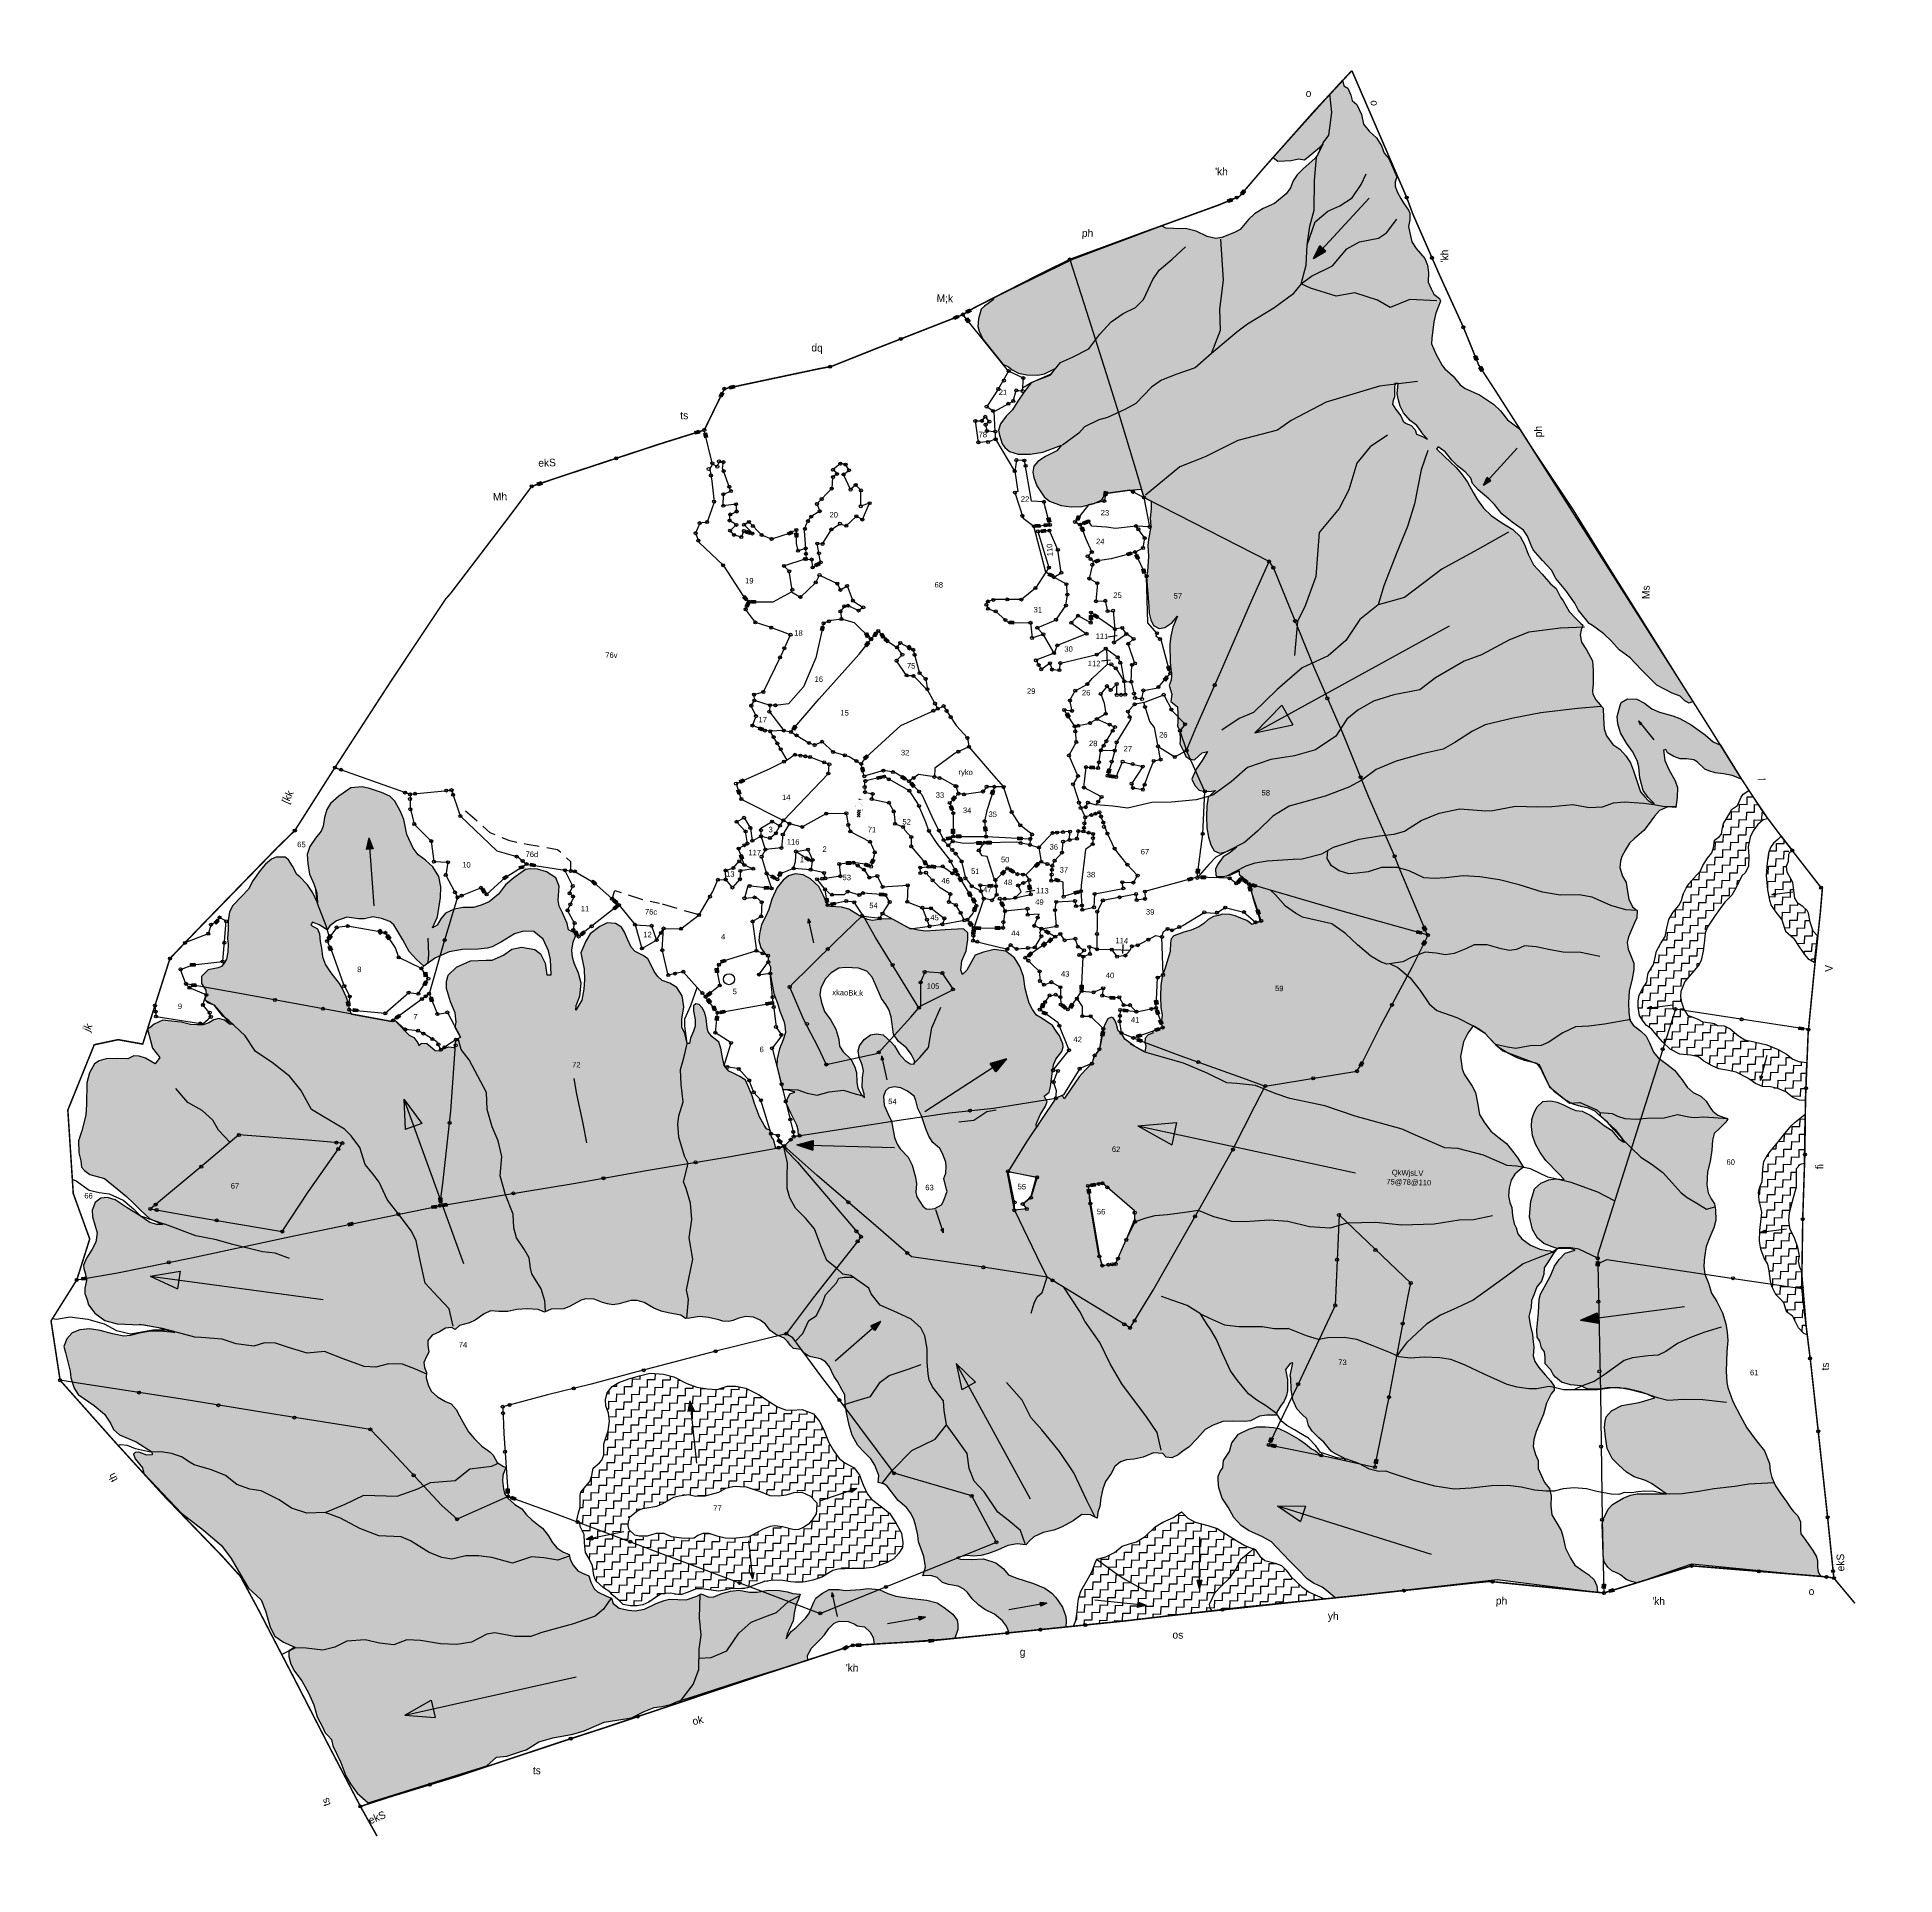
# Model space of a CAD drawing. Header units: metres. Extents: x 295045 to 298104, y 2018401 to 2021427.
import ezdxf
from ezdxf.enums import TextEntityAlignment as Align

# ---------------------------------------------------------------- set-up
doc = ezdxf.new("R2010")
doc.units = ezdxf.units.M
doc.header["$MEASUREMENT"] = 0
doc.linetypes.add('DASHED', pattern=[0.75, 0.5, -0.25])
doc.linetypes.add('DIVIDE', pattern=[1.25, 0.5, -0.25, 0, -0.25, 0, -0.25])
for name, color, linetype in [('LINE_WATER', 4, 'Continuous'), ('POLY_HATCH', 12, 'Continuous'), ('POLY_PARCEL', 6, 'Continuous'), ('POLY_SUBPARCEL', 6, 'DASHED'), ('POLY_WATER', 4, 'Continuous'), ('SYM_ARROW', 1, 'Continuous'), ('SYM_STONE', 1, 'Continuous'), ('SYM_WELL', 1, 'Continuous'), ('SYM_WORSHIP', 1, 'Continuous'), ('TEXT_MAPIN', 7, 'Continuous'), ('TEXT_MAPOUT', 7, 'Continuous'), ('TEXT_PARCEL', 7, 'Continuous'), ('V_BOUND_LINE', 7, 'Continuous'), ('V_DIVIDE_LINE', 7, 'DIVIDE')]:
    doc.layers.add(name, color=color, linetype=linetype)
doc.styles.get("Standard").update_dxf_attribs({"font": 'simplex.shx'})
doc.styles.add('TEXT_MAP', font='', dxfattribs={"height": 2.5})
doc.styles.get('TEXT_MAP').set_extended_font_data('Kruti Dev 050')
doc.dimstyles.get("Standard").update_dxf_attribs({"dimtxt": 0.18, "dimasz": 0.18, "dimexe": 0.18, "dimexo": 0.0625, "dimgap": 0.09, "dimtad": 0, "dimtih": 1, "dimtoh": 1, "dimdec": 4, "dimzin": 0, "dimdsep": 46, "dimtxsty": 'Standard', "dimcen": 0.09, "dimadec": 0, "dimazin": 0, "dimtfac": 1, "dimtdec": 4, "dimtofl": 0, "dimtmove": 0, "dimatfit": 3, "dimfxl": 0, "dimtolj": 1, "dimtzin": 0, "dimarcsym": 0})
pattern_1 = [(0, (301588.5579, 2016485.4716), (2.5, 2.5), [2.5, -2.5]), (90, (301591.0579, 2016485.4716), (-2.5, 2.5), [2.5, -2.5])]

# ---------------------------------------------------------------- blocks, each defined once
blk = doc.blocks.new('STONE')
blk.add_circle((0, 0), 0.493)
blk = doc.blocks.new('STONESQUAREFILLED')
blk.add_hatch(color=256).paths.add_polyline_path([(0.7, -0.48), (0.7, 0.48), (-0.7, 0.48), (-0.7, -0.48)])
blk.add_lwpolyline([(-0.7, 0.48), (0.7, 0.48), (0.7, -0.48), (-0.7, -0.48)], close=True)
blk = doc.blocks.new('PAKKAWELL')
blk.add_circle((0, 0), 1.81)
blk = doc.blocks.new('TEMPLE')
at = {"linetype": 'Continuous'}
h = blk.add_hatch(dxfattribs=at)
h.set_pattern_fill('ANSI31', color=256, scale=3.6, style=0)
h.set_pattern_definition([(45, (-94.63405, -100.65248), (-0.318198, 0.318198), [])])
h.paths.add_polyline_path([(-0.51, 2.32), (-0.51, 0), (0.49, 0), (0.49, 2.32)])
blk.add_hatch(color=256, dxfattribs=at).paths.add_polyline_path([(0.28, 5.69), (0.6, 5.75), (0.95, 5.71), (1.39, 5.73), (0.49, 5.85), (0.21, 6.01), (-0.14, 6.06), (-0.15, 5.55), (-0.09, 5.55)])
at = {"linetype": 'Continuous', "const_width": 0.018}
for points in [[(-1.78, 3.28), (1.75, 3.28)], [(-1.78, 0), (1.78, 0)], [(-1.16, 3.28), (-1.16, 3.69), (-0.97, 4.22), (-0.63, 4.55), (-0.33, 4.73), (-0.16, 4.99), (0.05, 4.8), (0.46, 4.5), (0.69, 4.36), (0.88, 4.09), (1.02, 3.76), (1.06, 3.28)], [(-1.16, 0), (-1.16, 3.28)], [(-0.51, 0), (-0.51, 2.32), (0.49, 2.32), (0.49, 0)], [(-0.16, 4.99), (-0.14, 6.06), (0.21, 6.01), (0.49, 5.85), (1.39, 5.73), (0.95, 5.71), (0.6, 5.75), (0.28, 5.69), (-0.09, 5.55), (-0.15, 5.55)], [(1.06, 0), (1.06, 3.28)]]:
    blk.add_lwpolyline(points, dxfattribs=at)
blk = doc.blocks.new('ARROWASPECT')
h = blk.add_hatch(color=256)
h.paths.add_polyline_path([(2.85, -2.85), (3.72, -1.98), (0, 0)])
h.paths.add_polyline_path([(0, 0), (1.98, -3.72), (2.85, -2.85)])
for points in [[(0, 0), (17.15, -17.15)], [(0, 0), (1.98, -3.72)], [(0, 0), (3.72, -1.98)], [(3.72, -1.98), (1.98, -3.72)]]:
    blk.add_lwpolyline(points)
blk = doc.blocks.new('TEXTARROW')
blk.add_leader([(0, 0), (8.7, 0)], dimstyle='Standard', override={"dimtxt": 2.5, "dimasz": 2.5, "dimexe": 1.25, "dimexo": 0.625, "dimgap": 0.625, "dimtad": 1, "dimtih": 0, "dimtoh": 0, "dimzin": 8, "dimcen": 2.5, "dimtofl": 1})
blk = doc.blocks.new('RFGTGG')
at = {"layer": 'POLY_HATCH'}
h = blk.add_hatch(dxfattribs=at)
h.set_pattern_fill('ZIGZAG', color=256, scale=20, style=0)
h.set_pattern_definition(pattern_1)
h.paths.add_polyline_path([(302131.56, 2016761.62), (302128.69, 2016763.58), (302127.26, 2016765.16), (302126.65, 2016767.15), (302126, 2016768.39), (302125.36, 2016771.03), (302125.1, 2016773.71), (302124.46, 2016775.4), (302123.97, 2016777.55), (302124.05, 2016780.04), (302124.69, 2016782.68), (302125.78, 2016784.67), (302127.33, 2016785.99), (302128.58, 2016787.01), (302127.97, 2016787.84), (302126.65, 2016789.95), (302125.25, 2016791.67), (302122.87, 2016794.62), (302120.34, 2016796.46), (302117.55, 2016798.61), (302115.28, 2016801.47), (302113.69, 2016803.96), (302112.94, 2016807.69), (302112.26, 2016811.08), (302111.08, 2016813.11), (302108.36, 2016816.99), (302107.64, 2016818.76), (302107.07, 2016822.72), (302107.35, 2016824.37), (302107.91, 2016827.54), (302109.2, 2016830.48), (302110.9, 2016832.86), (302112.97, 2016831.72), (302114.93, 2016830.44), (302117.59, 2016827.75), (302119.82, 2016825.79), (302122.72, 2016824.09), (302125.59, 2016822.77), (302127.98, 2016822), (302132.13, 2016821.13), (302133.46, 2016819.55), (302134.47, 2016817.32), (302136.4, 2016813.74), (302138.15, 2016811.99), (302141.36, 2016809.69), (302144.34, 2016808.11), (302146.91, 2016807.35), (302149.36, 2016806.94), (302151.52, 2016805.96), (302152.92, 2016804.68), (302155.72, 2016802.5), (302157.79, 2016800.12), (302160.51, 2016797.29), (302161.53, 2016796.05), (302160.96, 2016796.2), (302159.45, 2016797.29), (302157.13, 2016799.86), (302154.68, 2016801.39), (302152.64, 2016802.89), (302150.16, 2016804.59), (302147.27, 2016805.91), (302145.28, 2016806.05), (302143.62, 2016806.62), (302141.2, 2016807.78), (302139.04, 2016808.66), (302136.97, 2016808.96), (302134.38, 2016808.76), (302132.55, 2016806.96), (302131.59, 2016804.99), (302130.95, 2016802.75), (302130.84, 2016800.48), (302131.25, 2016797.53), (302132.34, 2016794.74), (302133.97, 2016792.02), (302135.85, 2016789.42), (302140.07, 2016785.28), (302142, 2016783.37), (302139.05, 2016783.48), (302137.04, 2016783.07), (302134.35, 2016781.91), (302132.35, 2016780.11), (302132.07, 2016778.9), (302131.22, 2016776.01), (302131.08, 2016773.56), (302130.98, 2016770.74), (302131.33, 2016769.6), (302132.08, 2016766.75), (302133.81, 2016763.89), (302135.89, 2016762.2), (302138.33, 2016761.28), (302140.34, 2016760.72), (302141.87, 2016760.76), (302144.6, 2016760.83), (302146.16, 2016760.36), (302142.91, 2016759.21), (302141.01, 2016757.15), (302139.59, 2016754.88), (302138.39, 2016751.97), (302137.56, 2016750.3), (302135.25, 2016745.67), (302134.83, 2016743.99), (302134.68, 2016739.46), (302134.27, 2016734.05), (302134.53, 2016731.47), (302135.43, 2016730.18), (302135.96, 2016728.05), (302137.04, 2016726.75), (302137.34, 2016724.88), (302137.38, 2016722.9), (302139.28, 2016720.89), (302140.07, 2016719.47), (302140.85, 2016718.57), (302142.8, 2016717.03), (302145.83, 2016716.21), (302149.3, 2016715.95), (302150.72, 2016715.28), (302151.71, 2016714.9), (302155.41, 2016714.98), (302158.62, 2016715.69), (302161.99, 2016715.61), (302165.93, 2016715.01), (302171.01, 2016713.82), (302173.51, 2016712.62), (302170.24, 2016711.56), (302168.45, 2016710.96), (302162.77, 2016709.92), (302159.48, 2016707.98), (302157.8, 2016706), (302157.43, 2016704.59), (302157.28, 2016702.54), (302157.65, 2016699.52), (302158.33, 2016695.64), (302160.06, 2016692.48), (302162.19, 2016690.46), (302164.84, 2016688.11), (302167.42, 2016686.66), (302171.15, 2016685.5), (302173.11, 2016684.56), (302176.47, 2016682.39), (302178.15, 2016681.35), (302174.92, 2016681.27), (302168.53, 2016681.12), (302166.4, 2016680.56), (302163.98, 2016679.59), (302160.53, 2016677.4), (302159.18, 2016675.83), (302157.73, 2016672.63), (302157.39, 2016670.8), (302157.69, 2016664.69), (302157.9, 2016660.64), (302158.37, 2016658.55), (302159.53, 2016656.84), (302160.91, 2016655.61), (302163.4, 2016654.7), (302165.62, 2016652.99), (302167.41, 2016652.29), (302169.15, 2016651.94), (302187.02, 2016658.66), (302229.39, 2016655.6), (302228.48, 2016657.02), (302228.23, 2016658.46), (302228.15, 2016660.53), (302227.82, 2016662.02), (302226.48, 2016664.04), (302223.62, 2016667.97), (302222.46, 2016669.37), (302222.34, 2016670.74), (302222.26, 2016673.34), (302221.31, 2016675.24), (302219.86, 2016676.61), (302218.97, 2016677.67), (302217.36, 2016679.94), (302215.62, 2016682.3), (302213.72, 2016684.86), (302212.52, 2016687.59), (302211.93, 2016689.78), (302211.56, 2016692.13), (302209.86, 2016696.18), (302207.05, 2016699.57), (302203.84, 2016703.62), (302201.73, 2016707.34), (302199.08, 2016712.13), (302197.3, 2016716.64), (302196.93, 2016718.33), (302196.68, 2016721.97), (302196.68, 2016728.38), (302196.89, 2016732.09), (302196.64, 2016734.78), (302196.18, 2016737.47), (302194.94, 2016741.06), (302193.03, 2016744.69), (302191.2, 2016747.38), (302190.17, 2016750.65), (302188.85, 2016753.58), (302188.47, 2016756.1), (302188.48, 2016757.96), (302188.64, 2016759.16), (302189.06, 2016762.59), (302190.17, 2016765.69), (302191.41, 2016768.75), (302191.96, 2016771.38), (302191.83, 2016774.73), (302191.46, 2016776.63), (302190.3, 2016778.25), (302189.26, 2016780.19), (302188.73, 2016782.82), (302188.81, 2016787.08), (302189.6, 2016790.47), (302190.06, 2016794.18), (302190.18, 2016797.48), (302190.76, 2016799.67), (302192.5, 2016801.45), (302194.41, 2016803.52), (302195.03, 2016804.64), (302191.78, 2016805.7), (302190.04, 2016807.02), (302189.26, 2016807.93), (302187.77, 2016810.25), (302185.99, 2016811.78), (302183.46, 2016812.94), (302181.46, 2016814.61), (302179.81, 2016816.97), (302177.2, 2016820.11), (302174.63, 2016821.97), (302171.73, 2016824), (302170.15, 2016825.8), (302168.83, 2016828.82), (302167.67, 2016831.01), (302165.76, 2016832.7), (302163.32, 2016834.48), (302162.16, 2016836.08), (302161.78, 2016838.6), (302161.58, 2016841.87), (302161.66, 2016845.51), (302162.57, 2016849.59), (302163.02, 2016852.7), (302162.94, 2016854.76), (302161.86, 2016857.45), (302161.04, 2016859.27), (302160.58, 2016861.5), (302161, 2016863.39), (302162.91, 2016867.98), (302163.53, 2016869.67), (302163.61, 2016872.03), (302162.04, 2016873.23), (302160.83, 2016875.66), (302160.16, 2016878.8), (302159.79, 2016881.12), (302158.55, 2016883.18), (302157.6, 2016885.99), (302157.77, 2016888.01), (302158.1, 2016889.63), (302159.26, 2016891.82), (302160.54, 2016894.05), (302162.12, 2016895.58), (302165.15, 2016898.29), (302166.85, 2016900.57), (302168.5, 2016903.05), (302170.12, 2016904.91), (302172.74, 2016906.21), (302175.43, 2016906.08), (302175.72, 2016909.39), (302175.8, 2016912.66), (302174.93, 2016914.85), (302172.85, 2016918.48), (302171.45, 2016921.33), (302170.91, 2016924.8), (302171.65, 2016925.01), (302172.23, 2016923.94), (302174.28, 2016922.72), (302176.47, 2016922.02), (302178.54, 2016922.06), (302180.94, 2016921.89), (302182.06, 2016921.23), (302184.59, 2016918.87), (302185.95, 2016918.38), (302187.95, 2016917.74), (302190.68, 2016917.53), (302193.54, 2016917.04), (302196.7, 2016915.93), (302189.47, 2016926.86), (302187.1, 2016927.88), (302184.45, 2016930.15), (302179.69, 2016933.25), (302175.93, 2016935.28), (302173.66, 2016936.05), (302169.23, 2016937.17), (302166.75, 2016938.16), (302164.23, 2016940.02), (302161.78, 2016941.26), (302158.68, 2016941.3), (302156.61, 2016939.94), (302156.36, 2016939.04), (302155.4, 2016935.36), (302155.69, 2016933), (302156.69, 2016930.11), (302158.68, 2016926.73), (302160.75, 2016924), (302162.41, 2016921.19), (302162.91, 2016919.08), (302163.37, 2016915.54), (302164.61, 2016911.41), (302166.26, 2016909.13), (302168.33, 2016907.19), (302167.55, 2016907.4), (302166.26, 2016908.18), (302165.15, 2016909.26), (302163.7, 2016910.95), (302162.53, 2016914.17), (302161.24, 2016917.72), (302160.21, 2016920.29), (302158.59, 2016922.56), (302156.56, 2016924.75), (302154.29, 2016926.2), (302152.08, 2016929), (302151.33, 2016931.28), (302150.96, 2016934.83), (302150.75, 2016937.97), (302149.84, 2016938.97), (302148.31, 2016940.7), (302147.32, 2016942.48), (302147.15, 2016943.55), (302147.36, 2016945.87), (302147.2, 2016950.21), (302146.87, 2016953.43), (302144.84, 2016956.99), (302143.13, 2016959.43), (302142.68, 2016961.74), (302142.93, 2016963.44), (302143.42, 2016964.97), (302142.8, 2016965.54), (302140.98, 2016967.16), (302138.83, 2016969.39), (302136.82, 2016972.73), (302135.87, 2016974.01), (302134.34, 2016976.74), (302132.52, 2016978.27), (302129.66, 2016981.37), (302126.76, 2016984.35), (302124.93, 2016987.81), (302123.61, 2016990.87), (302122.2, 2016993.52), (302119.72, 2016995.67), (302115.72, 2016998.01), (302112.49, 2017000.08), (302109.93, 2017002.43), (302107.9, 2017005.12), (302106.45, 2017007.48), (302104.49, 2017010.82), (302102.46, 2017013.46), (302100.64, 2017015.53), (302098.74, 2017017.18), (302096.75, 2017019.04), (302094.02, 2017021.42), (302094.61, 2017022.18), (302096.9, 2017020.55), (302099.17, 2017017.85), (302101.08, 2017016.13), (302103.71, 2017014.08), (302105.49, 2017012.21), (302106.16, 2017010.44), (302108.08, 2017008.45), (302111.63, 2017005.54), (302113.54, 2017003.77), (302116.03, 2017000.76), (302119.39, 2016998.15), (302123.17, 2016995.57), (302124.61, 2016993.7), (302126, 2016990.4), (302126.49, 2016989.18), (302129.65, 2016985.79), (302132.71, 2016982.73), (302134.24, 2016980.05), (302137.61, 2016976.14), (302140.67, 2016972.08), (302141.73, 2016969.98), (302145.51, 2016965.62), (302146.63, 2016964.93), (302150.41, 2016962.35), (302153, 2016959.96), (302155.49, 2016957.23), (302159.17, 2016954.74), (302162.92, 2016950.98), (302165.65, 2016948.25), (302168.19, 2016946.01), (302173.21, 2016943.47), (302175.89, 2016942.61), (302177.47, 2016941.08), (302178.86, 2016940.37), (302180.13, 2016940.91), (302121, 2017028.76), (302119.67, 2017029.7), (302116.99, 2017031.61), (302114.67, 2017034.42), (302112.37, 2017036.62), (302107.68, 2017039.49), (302102.94, 2017041.5), (302101.22, 2017042.65), (302098.88, 2017045.42), (302096.12, 2017047.7), (302095.17, 2017048.84), (302093.16, 2017052.38), (302091.53, 2017055.82), (302091.53, 2017057.69), (302092.15, 2017062.99), (302092.73, 2017065.91), (302094.16, 2017069.83), (302093.78, 2017070.69), (302091.91, 2017072.12), (302090.91, 2017073.8), (302089.86, 2017076), (302089.89, 2017079.09), (302089.6, 2017081.48), (302088.65, 2017083.73), (302085.68, 2017086.89), (302084.24, 2017089.04), (302083.53, 2017092), (302083.05, 2017094.05), (302083.43, 2017096.25), (302083.38, 2017098.35), (302082.85, 2017099.41), (302081.23, 2017101.51), (302080.22, 2017103.09), (302079.02, 2017105.24), (302078.31, 2017107.1), (302078.31, 2017108.49), (302078.72, 2017110.23), (302076, 2017116.12), (302074.47, 2017117.86), (302073.46, 2017120.16), (302071.79, 2017122.74), (302069.3, 2017124.84), (302067.43, 2017127.14), (302066.66, 2017130.28), (302065.08, 2017133.53), (302063.55, 2017134.77), (302063.07, 2017136.49), (302062.02, 2017138.79), (302060.68, 2017139.55), (302060.14, 2017141.37), (302038.13, 2017115.51), (302039.64, 2017114.34), (302044.05, 2017114.63), (302046.44, 2017115.25), (302048.36, 2017114.91), (302050.8, 2017116.97), (302053.2, 2017119.15), (302054.26, 2017120.2), (302052.58, 2017116.61), (302051.91, 2017115.61), (302047.92, 2017111.9), (302046.15, 2017110.04), (302044.86, 2017108.03), (302044.04, 2017105.64), (302042.7, 2017103.68), (302038.95, 2017100.44), (302035.31, 2017098.63), (302032.54, 2017096.86), (302030.57, 2017094.94), (302027.94, 2017091.64), (302026.12, 2017090.59), (302021.98, 2017088.89), (302020.02, 2017088.41), (302017.2, 2017089.03), (302013.51, 2017090.66), (302010.49, 2017091.33), (302006.23, 2017091.33), (302003.6, 2017091.47), (302002.16, 2017092.16), (301973.44, 2017080.52), (301947.95, 2017067.23), (301947.62, 2017066.51), (301944.86, 2017064.37), (301943.79, 2017063.3), (301942.98, 2017060.14), (301942.89, 2017057.7), (301943.3, 2017056.14), (301944.6, 2017053.51), (301945.92, 2017051.95), (301951.34, 2017045.55), (301953.28, 2017044.67), (301954.49, 2017043.74), (301956.54, 2017042.72), (301959.3, 2017042.23), (301962.95, 2017042.23), (301965.07, 2017042.75), (301968.5, 2017044.58), (301967.14, 2017042.63), (301963.46, 2017040.88), (301960.86, 2017039.64), (301958.59, 2017036.62), (301956.61, 2017033.51), (301954.97, 2017030.63), (301952.88, 2017028.55), (301951.13, 2017026), (301950.5, 2017023.86), (301950.84, 2017022.29), (301951.86, 2017019.47), (301952.76, 2017018.29), (301954.34, 2017016.99), (301957.17, 2017016.2), (301961.07, 2017016.31), (301965.25, 2017017.04), (301971.3, 2017019.47), (301969.84, 2017017.65), (301966.17, 2017015.67), (301963.68, 2017013.92), (301962.38, 2017012.4), (301962.1, 2017010.48), (301962.44, 2017008.67), (301963.57, 2017005.96), (301966.01, 2017002.43), (301967.82, 2017001.08), (301971.72, 2016999.78), (301975, 2016999.39), (301978.44, 2016999.55), (301982.45, 2017000.69), (301984.89, 2017001.98), (301986.16, 2017004.03), (301993.94, 2017005.36), (301997.74, 2017005.78), (301998.69, 2017003.1), (302001.14, 2017001.93), (302001.19, 2016999.4), (302000.92, 2016996.31), (302001.05, 2016995.12), (302001.18, 2016993.65), (302000.52, 2016989.37), (302000.32, 2016987.39), (302000.65, 2016983.77), (302000.52, 2016978.9), (302000.18, 2016977.08), (302000.92, 2016970.18), (302001.25, 2016967.41), (302001.38, 2016965.24), (302001.97, 2016963.13), (302002.91, 2016961.26), (302004.82, 2016960.27), (302006.6, 2016960.73), (302008.84, 2016962.24), (302010.68, 2016964.55), (302009.23, 2016960.86), (302008.71, 2016957.9), (302008.44, 2016955.13), (302008.7, 2016949.37), (302009.23, 2016945.03), (302009.1, 2016943.52), (302008.57, 2016941.74), (302009.03, 2016940.29), (302009.43, 2016938.91), (302009.17, 2016936.54), (302011.42, 2016934.79), (302011.61, 2016932.35), (302011.68, 2016929.85), (302011.61, 2016928.66), (302012.46, 2016927.01), (302012.6, 2016923.79), (302012.54, 2016922.74), (302013.91, 2016920.19), (302014.58, 2016918.66), (302015.95, 2016917.75), (302017.43, 2016917.63), (302019.93, 2016919.93), (302021.64, 2016920.46), (302019.93, 2016917.5), (302018.09, 2016914.6), (302016.7, 2016911.24), (302017.82, 2016909.27), (302019.21, 2016907.75), (302021.16, 2016907.39), (302023.29, 2016907.49), (302024.54, 2016907.75), (302022.24, 2016905.52), (302021.84, 2016902.55), (302021.9, 2016899.15), (302022.04, 2016895.46), (302022.7, 2016892.37), (302023.55, 2016889.93), (302024.67, 2016887.96), (302026.4, 2016887.26), (302028.51, 2016887.72), (302032, 2016889.43), (302029.89, 2016887.59), (302027.65, 2016886.14), (302026.07, 2016883.77), (302025.28, 2016882.12), (302025.41, 2016880.08), (302025.74, 2016879.62), (302027.92, 2016879.62), (302030.33, 2016880.26), (302033.01, 2016881.68), (302033.01, 2016880.47), (302034.06, 2016879.7), (302034.71, 2016878.63), (302036.57, 2016877.36), (302037.74, 2016872.95), (302040.42, 2016865.17), (302038.61, 2016864.69), (302037.74, 2016864.18), (302035.94, 2016865.42), (302034.55, 2016866.02), (302032.1, 2016866.92), (302030.37, 2016867.3), (302027.93, 2016867.3), (302026.65, 2016866.92), (302024.95, 2016866.54), (302023.3, 2016865.46), (302021.92, 2016864.09), (302020.27, 2016863.04), (302017.78, 2016861.87), (302015.45, 2016861.12), (302012.18, 2016859.81), (302011.31, 2016858.87), (302011.13, 2016857.51), (302011.16, 2016854.7), (302010.41, 2016852.1), (302009.65, 2016849.14), (302008.74, 2016846.4), (302008.33, 2016843.43), (302008.29, 2016839.82), (302008.52, 2016836.26), (302009.04, 2016833.86), (302008.8, 2016831.07), (302009.3, 2016829.7), (302006.07, 2016828.47), (302006.08, 2016827.77), (302004.63, 2016827.2), (302003.71, 2016826.1), (302003.64, 2016824.68), (302003.97, 2016823.59), (302003.71, 2016821.52), (302000.36, 2016823.28), (301997.01, 2016825.61), (301995.81, 2016827.61), (301994.71, 2016828.26), (301994.14, 2016830.29), (301993.7, 2016831.52), (301993.03, 2016832.44), (301992.42, 2016832.66), (301991.23, 2016832.09), (301990.66, 2016830.9), (301989.56, 2016828.16), (301988.78, 2016822.1), (301987.07, 2016819.4), (301986.46, 2016817.34), (301984.33, 2016815.14), (301982.34, 2016812.89), (301979.82, 2016808.95), (301977.65, 2016805.5), (301977.09, 2016806.63), (301974.93, 2016805.65), (301970.43, 2016798.6), (301968.81, 2016796.06), (301968.73, 2016797.02), (301969.96, 2016800.14), (301971.58, 2016802.94), (301972.1, 2016804.48), (301971.1, 2016806.28), (301972.66, 2016807.65), (301973.09, 2016809.41), (301973.52, 2016813.58), (301973.9, 2016816.64), (301974.61, 2016818.44), (301976.51, 2016821.04), (301976.84, 2016822.51), (301976.74, 2016823.56), (301975.56, 2016826.11), (301974.51, 2016827.61), (301973.18, 2016829.45), (301969.77, 2016831.63), (301967.87, 2016832.72), (301966.54, 2016834.55), (301965.4, 2016836.59), (301964.63, 2016838.88), (301963.92, 2016841.29), (301963.31, 2016845.27), (301962.02, 2016848.54), (301960.22, 2016851.34), (301957.27, 2016853.35), (301953.52, 2016853.83), (301950.06, 2016852.93), (301947.26, 2016851.79), (301944.72, 2016846.83), (301943.38, 2016845.41), (301942.71, 2016846.75), (301942.96, 2016849.85), (301944.3, 2016853.2), (301944.8, 2016856.89), (301944.72, 2016859.06), (301943.3, 2016860.32), (301937.26, 2016859.82), (301930.93, 2016859.25), (301928.46, 2016859.57), (301925.51, 2016860.11), (301919.97, 2016862.95), (301917.07, 2016862.93), (301914.83, 2016862.6), (301913.43, 2016862.27), (301911.79, 2016862.6), (301908.76, 2016863.91), (301905.56, 2016865.79), (301903.18, 2016866.4), (301899.58, 2016866.49), (301898.57, 2016866.96), (301897.29, 2016869.8), (301895.6, 2016872.94), (301892.75, 2016875.42), (301890.28, 2016876.72), (301887.76, 2016876.91), (301885.52, 2016876.21), (301883.83, 2016874.72), (301881.92, 2016872.29), (301880.33, 2016868.47), (301879.38, 2016864.98), (301878.26, 2016862.42), (301877.09, 2016860.09), (301876.49, 2016857.01), (301876.39, 2016854.77), (301877.14, 2016852.41), (301878.35, 2016850.78), (301879.58, 2016849.69), (301879.66, 2016847.82), (301880.41, 2016846.3), (301880.41, 2016843.93), (301881.25, 2016839.93), (301881.76, 2016837.55), (301882.98, 2016834.47), (301883.87, 2016831.83), (301885.23, 2016828.62), (301885.65, 2016827.17), (301885.83, 2016824.93), (301885.23, 2016822.51), (301884.05, 2016819.49), (301883.35, 2016816.27), (301883.28, 2016813.92), (301884.35, 2016810.27), (301885.51, 2016806.17), (301886.53, 2016806.3), (301889.1, 2016805.65), (301889.34, 2016805.37), (301887.7, 2016804.81), (301886.91, 2016802.85), (301886.75, 2016801.65), (301888.21, 2016798.65), (301890.22, 2016794.83), (301890.75, 2016793.11), (301890.86, 2016791.14), (301889.44, 2016790.88), (301888.3, 2016789.67), (301886.44, 2016787.69), (301883.68, 2016786.95), (301882.88, 2016789.74), (301882.2, 2016790.67), (301881.68, 2016792.72), (301880.47, 2016793.2), (301879.69, 2016794.43), (301878.1, 2016797.08), (301877.36, 2016798.79), (301876.35, 2016801.46), (301875.51, 2016803.85), (301874.38, 2016806.53), (301873.14, 2016808.97), (301871.33, 2016810.13), (301868.88, 2016811.23), (301867.62, 2016811.81), (301866.13, 2016813.58), (301865.31, 2016816.77), (301864.89, 2016819.25), (301864.17, 2016821.21), (301861.81, 2016823.02), (301860.55, 2016824.5), (301860.2, 2016825.89), (301859.77, 2016828.85), (301859.29, 2016830.72), (301858.41, 2016832.27), (301857.44, 2016833.37), (301856.28, 2016833.57), (301855.57, 2016832.82), (301855.54, 2016831.24), (301856.22, 2016828.3), (301856.25, 2016826.2), (301855.73, 2016824.59), (301854.88, 2016822.24), (301854.51, 2016820.46), (301853.75, 2016820.43), (301852.91, 2016823.69), (301851.93, 2016825.79), (301851.83, 2016828.41), (301852.39, 2016832.43), (301851.74, 2016836.02), (301849.96, 2016838.68), (301847.66, 2016840.04), (301845.09, 2016840.88), (301843.49, 2016842.25), (301842.37, 2016843.75), (301841.24, 2016846.08), (301840.21, 2016847.81), (301838.62, 2016848.93), (301835.95, 2016850.17), (301834.64, 2016851.57), (301833.33, 2016854.14), (301832.34, 2016856.38), (301831.31, 2016857.99), (301829.34, 2016859.2), (301826.58, 2016859.25), (301824.19, 2016858.08), (301821.1, 2016855.51), (301819.73, 2016853.1), (301818.25, 2016849.3), (301819.45, 2016843.95), (301819.67, 2016840.56), (301819.56, 2016837.4), (301818.91, 2016833.79), (301817.05, 2016830.41), (301817.17, 2016831.94), (301818.29, 2016835.12), (301818.55, 2016839.37), (301817.65, 2016842.6), (301816.11, 2016845.82), (301815.51, 2016847.77), (301815.28, 2016850.04), (301815.58, 2016852.85), (301816.63, 2016855.47), (301814.02, 2016856.69), (301813.5, 2016858.72), (301811.83, 2016862.21), (301810.7, 2016864.36), (301810.35, 2016866.28), (301810.6, 2016870.94), (301809.44, 2016873.62), (301806.35, 2016875.44), (301803.34, 2016876.33), (301800.96, 2016876.38), (301799.39, 2016876.03), (301795.68, 2016873.27), (301792.94, 2016870.84), (301790.82, 2016867.75), (301787.83, 2016865.17), (301785.19, 2016864.01), (301782.71, 2016863.25), (301779.32, 2016863.15), (301776.34, 2016862.49), (301773.57, 2016861.05), (301772.1, 2016859.18), (301770.94, 2016857.11), (301769.47, 2016856.15), (301771.04, 2016859.84), (301771.85, 2016866.17), (301771.85, 2016869.66), (301771.08, 2016873.09), (301769, 2016876.13), (301766.57, 2016878.3), (301764.19, 2016879.92), (301762.41, 2016882.12), (301760.28, 2016886.52), (301759.17, 2016891.38), (301758.05, 2016893.99), (301756.07, 2016897.38), (301754.4, 2016898.89), (301751.66, 2016900.11), (301747.66, 2016901.27), (301745.28, 2016901.73), (301741.58, 2016901.37), (301737.63, 2016898.54), (301735.07, 2016896.05), (301733.86, 2016894.03), (301733.15, 2016891.4), (301732.8, 2016888.51), (301732.24, 2016886.94), (301730.36, 2016884.51), (301728.58, 2016881.74), (301727.82, 2016879.11), (301728.07, 2016876.18), (301728.78, 2016872.74), (301730.2, 2016869.6), (301731.27, 2016866.63), (301731.57, 2016863.44), (301729.95, 2016866.63), (301728.18, 2016869.21), (301725.59, 2016871.82), (301724.62, 2016872.53), (301723.15, 2016875.21), (301721.79, 2016877.23), (301720.67, 2016878.04), (301717.68, 2016877.99), (301716.16, 2016877.34), (301714.24, 2016875.67), (301712.57, 2016873.54), (301710.29, 2016870.05), (301708.9, 2016867.29), (301706.72, 2016864.81), (301703.94, 2016861.77), (301702.87, 2016859.75), (301702.52, 2016856.76), (301702.56, 2016853.95), (301702.41, 2016850.96), (301702.76, 2016849.14), (301702.71, 2016846.51), (301702.31, 2016844.23), (301701.6, 2016842.82), (301700.74, 2016841.75), (301699.62, 2016841.3), (301696.43, 2016840.54), (301694.29, 2016838.32), (301694.29, 2016835.99), (301695.76, 2016833.82), (301695.97, 2016832.34), (301695.51, 2016830.84), (301696.48, 2016829.8), (301698.55, 2016829.14), (301700.98, 2016826.46), (301703.06, 2016824.08), (301705.09, 2016822.92), (301703.87, 2016822.92), (301702.2, 2016824.18), (301700.33, 2016824.69), (301698.65, 2016824.23), (301697.08, 2016823.22), (301695.16, 2016822.51), (301693.23, 2016822.46), (301691.06, 2016822.56), (301687.97, 2016823.22), (301683.76, 2016823.48), (301681.94, 2016823.73), (301679.15, 2016822.31), (301677.81, 2016821.03), (301676.99, 2016820.56), (301678.06, 2016816.98), (301678.82, 2016814.45), (301681.29, 2016811.4), (301679.83, 2016809.37), (301676.66, 2016811.07), (301674.54, 2016811.72), (301672.75, 2016811.8), (301670.88, 2016810.75), (301667.55, 2016810.75), (301663.73, 2016810.58), (301661.45, 2016809.85), (301659.99, 2016808.8), (301658.36, 2016805.87), (301657.63, 2016802.54), (301657.69, 2016795.52), (301657.52, 2016791.94), (301656.39, 2016786.74), (301655.41, 2016783.5), (301655.57, 2016779.52), (301656.28, 2016776.99), (301656.62, 2016774.91), (301657.63, 2016773.83), (301659.38, 2016772.59), (301664.24, 2016771.35), (301668.43, 2016768.13), (301671.6, 2016765.69), (301673.87, 2016763.54), (301676.24, 2016761.34), (301679.29, 2016758.69), (301683.53, 2016756.82), (301681.78, 2016756.77), (301679.46, 2016757.39), (301675.9, 2016759.65), (301671.83, 2016761.9), (301667.93, 2016764.5), (301665.39, 2016765.12), (301663.18, 2016764.95), (301661.38, 2016763.43), (301660.47, 2016760.89), (301660.58, 2016758.74), (301662.22, 2016753.49), (301661.88, 2016750.46), (301660.75, 2016748.09), (301658.94, 2016745.16), (301658.09, 2016742.84), (301658.21, 2016741.71), (301658.77, 2016739.85), (301659.17, 2016737.84), (301658.72, 2016735.35), (301658.77, 2016733.6), (301659.51, 2016731.46), (301660.07, 2016729.88), (301662.17, 2016727.2), (301665.56, 2016724.89), (301669.57, 2016723.93), (301674.6, 2016723.81), (301678.39, 2016723.76), (301683.14, 2016723.08), (301688.45, 2016721.56), (301684.83, 2016721.73), (301680.59, 2016721.78), (301676.86, 2016721.05), (301673.98, 2016720.2), (301671.89, 2016719.92), (301668.11, 2016720.54), (301664.09, 2016721.61), (301660.53, 2016722.07), (301657.46, 2016721.66), (301654.98, 2016720.53), (301653.23, 2016718.61), (301652.32, 2016716.01), (301652.89, 2016714.04), (301654.58, 2016708), (301654.87, 2016705.87), (301656, 2016702.48), (301657.41, 2016700.45), (301662.78, 2016697.01), (301666.18, 2016694.27), (301668.27, 2016691.34), (301669.29, 2016689.31), (301671.32, 2016687.61), (301676.75, 2016685.41), (301681.96, 2016682.28), (301682.13, 2016681.26), (301680.44, 2016681.15), (301677.77, 2016682.05), (301676.53, 2016681.94), (301676.08, 2016681.37), (301676.59, 2016679.91), (301679.13, 2016676.97), (301679.54, 2016675.11), (301692.24, 2016662.48), (301699.57, 2016657.08), (301705.62, 2016652.19), (301708.83, 2016648.08), (301713.02, 2016641.4), (301714.83, 2016638.43), (301719.04, 2016634.73), (301720.6, 2016631.18), (301722.25, 2016625.91), (301723.82, 2016623.03), (301726.7, 2016621.05), (301730.49, 2016619.57), (301728.52, 2016618.25), (301728.63, 2016616.45), (301729.29, 2016613.98), (301730.61, 2016611.67), (301733, 2016608.62), (301735.31, 2016604.67), (301737.12, 2016600.79), (301738.36, 2016596.92), (301740.17, 2016593.71), (301741.16, 2016591.81), (301741.98, 2016590.91), (301743.3, 2016589.67), (301743.79, 2016587.53), (301746.51, 2016582.17), (301748.25, 2016577.89), (301749.89, 2016575.25), (301752.08, 2016572.24), (301755.79, 2016569.2), (301794.36, 2016582.3), (301797.37, 2016585.29), (301800.75, 2016585.71), (301805.29, 2016587.27), (301807.02, 2016587.93), (301811.14, 2016590.57), (301815.67, 2016592.05), (301822.18, 2016593.37), (301825.89, 2016594.6), (301832.32, 2016597.57), (301836.44, 2016598.39), (301841.22, 2016599.3), (301845.31, 2016601.39), (301848.6, 2016602.88), (301851.08, 2016603.21), (301853.96, 2016603.95), (301856.43, 2016605.1), (301859.98, 2016606.34), (301881, 2016613.75), (301898.53, 2016619.68), (301898.36, 2016621.2), (301899.61, 2016623.55), (301902.36, 2016626.52), (301903.75, 2016628.04), (301905.08, 2016630.21), (301906.83, 2016631.96), (301908.43, 2016632.64), (301911.36, 2016632.68), (301913.58, 2016631.78), (301914.37, 2016631.32), (301916.72, 2016631.07), (301918.62, 2016629.32), (301919.73, 2016627.64), (301920.11, 2016625.48), (301946.43, 2016628.02), (301947.36, 2016630.91), (301947.29, 2016632.59), (301947, 2016633.96), (301945.6, 2016635.89), (301942.71, 2016638.07), (301940.3, 2016639.52), (301936.99, 2016640.25), (301931.11, 2016640.75), (301926.77, 2016641.27), (301924.16, 2016642.15), (301921.25, 2016643.41), (301917.65, 2016643.6), (301915.13, 2016643.21), (301910.17, 2016642.72), (301908.19, 2016643.03), (301904.88, 2016642.96), (301902.7, 2016641.73), (301900.61, 2016640.02), (301899.94, 2016638.69), (301898.47, 2016634.85), (301897.33, 2016633.34), (301894.37, 2016630.26), (301892.84, 2016628.85), (301891.2, 2016626.45), (301891.52, 2016627.94), (301892.24, 2016629.78), (301893.41, 2016632.4), (301893.65, 2016634.92), (301894.09, 2016637.55), (301894.97, 2016639.55), (301895.41, 2016641.15), (301893.01, 2016641.31), (301891.22, 2016641.8), (301888.62, 2016642.16), (301884.98, 2016642.16), (301881.22, 2016641.44), (301878.86, 2016641.44), (301875.34, 2016641.92), (301872.58, 2016641.56), (301869.77, 2016640.68), (301867.22, 2016639.52), (301865.54, 2016639.4), (301863.06, 2016640.4), (301861.58, 2016639.6), (301858.14, 2016638.32), (301852.7, 2016638.4), (301850.98, 2016638), (301848.34, 2016636.92), (301844.55, 2016634.92), (301841.59, 2016634.28), (301839.39, 2016634.48), (301836.31, 2016635.08), (301834.27, 2016636.56), (301833.67, 2016638.23), (301832.31, 2016638.75), (301829.05, 2016640.25), (301827.93, 2016641.17), (301826.85, 2016643.29), (301826.13, 2016645.37), (301824.01, 2016646.17), (301822.45, 2016646.89), (301820.89, 2016648.76), (301819.88, 2016650.63), (301819.48, 2016652.15), (301817.39, 2016652.99), (301815.35, 2016654.31), (301813.79, 2016656.07), (301812.59, 2016658.11), (301810.54, 2016660.57), (301809.22, 2016661.57), (301806.98, 2016663.28), (301805.18, 2016664.88), (301803.58, 2016666.72), (301801.3, 2016668.12), (301798.82, 2016670.2), (301797.77, 2016671.66), (301797.45, 2016673.14), (301797.09, 2016675.74), (301797.13, 2016677.5), (301797.73, 2016679.34), (301798.12, 2016680.18), (301797.29, 2016680.45), (301795.08, 2016681.76), (301793.72, 2016684.12), (301792.64, 2016685.16), (301789.96, 2016686.92), (301787.56, 2016689.32), (301785.44, 2016691.51), (301783.62, 2016694.5), (301782.46, 2016696.62), (301781.22, 2016698.7), (301779.54, 2016700.58), (301777.74, 2016701.3), (301775.1, 2016702.66), (301772.97, 2016704.53), (301771.85, 2016706.52), (301771.17, 2016708.84), (301771.29, 2016710.56), (301770.52, 2016712.16), (301770.32, 2016713.8), (301771.01, 2016715.63), (301771.81, 2016717.26), (301771.49, 2016719.5), (301771.45, 2016721.1), (301772.73, 2016722.89), (301775.21, 2016724.01), (301777.09, 2016725.21), (301779.07, 2016725.55), (301780.31, 2016724.87), (301781.64, 2016726.19), (301784.88, 2016727.19), (301786.72, 2016728.15), (301789.6, 2016730.23), (301791.68, 2016731.35), (301794.36, 2016731.15), (301797.35, 2016731.27), (301800.23, 2016731.99), (301803.67, 2016732.27), (301807.23, 2016732.19), (301809.39, 2016731.35), (301811.47, 2016732.39), (301815.66, 2016732.55), (301817.5, 2016733.43), (301821.3, 2016735.59), (301822.7, 2016736.07), (301825.46, 2016735.95), (301828.22, 2016734.95), (301829.9, 2016734.55), (301831.66, 2016734.35), (301833.77, 2016734.67), (301837.53, 2016735.86), (301839.57, 2016735.9), (301841.85, 2016735.35), (301845.13, 2016733.59), (301847.53, 2016732.67), (301849.89, 2016732.15), (301854.03, 2016731.51), (301855.59, 2016730.43), (301856.83, 2016730.55), (301860.11, 2016731.19), (301863.12, 2016730.91), (301866.48, 2016730.27), (301867.82, 2016729.93), (301869.74, 2016729.77), (301871.1, 2016730.21), (301873.02, 2016730.97), (301875.34, 2016731.57), (301877.78, 2016731.49), (301880.06, 2016730.57), (301881.82, 2016729.21), (301883.34, 2016727.25), (301885.24, 2016725.96), (301888.08, 2016724.81), (301889.12, 2016723.73), (301890.32, 2016722.41), (301891.12, 2016721.49), (301893.74, 2016721.32), (301894.6, 2016720.2), (301896.01, 2016719.21), (301897.06, 2016718.91), (301900.06, 2016718.35), (301901.74, 2016717.47), (301903.14, 2016715.79), (301904.62, 2016712.79), (301905.82, 2016711.11), (301907.38, 2016708.56), (301908.31, 2016706.85), (301908.59, 2016703.61), (301909.19, 2016700.54), (301909.99, 2016696.9), (301911.12, 2016693.63), (301913.04, 2016690.36), (301915.16, 2016688.2), (301917.44, 2016686.12), (301918.81, 2016683.98), (301920.17, 2016680.7), (301920.01, 2016678.34), (301921.93, 2016678.02), (301923.01, 2016677.22), (301924.49, 2016675.42), (301926.66, 2016672.68), (301929.46, 2016670.41), (301930.9, 2016668.77), (301931.9, 2016666.85), (301932.63, 2016664.82), (301933.47, 2016661.5), (301933.67, 2016659.31), (301934.91, 2016656.39), (301935.56, 2016654.57), (301936.2, 2016651.17), (301935.97, 2016649.99), (301935.4, 2016648.21), (301938, 2016648.41), (301940.08, 2016647.81), (301941.88, 2016646.17), (301943.86, 2016645.55), (301947.1, 2016645.11), (301948.94, 2016644.24), (301950.18, 2016643.08), (301951.82, 2016641.04), (301953.98, 2016639.08), (301955.99, 2016637.66), (301959.23, 2016636.26), (301961.83, 2016634.11), (301963.27, 2016632.43), (301964.11, 2016630.28), (301982.71, 2016632.67), (301982.78, 2016634.42), (301982.54, 2016636.05), (301981.46, 2016639.08), (301979.09, 2016642.2), (301977.8, 2016643.61), (301975.44, 2016645.17), (301971.72, 2016646.61), (301965.92, 2016648.33), (301963.48, 2016649.21), (301961.7, 2016651.32), (301959.24, 2016653.13), (301955.14, 2016654.25), (301951.08, 2016653.98), (301947.56, 2016653.93), (301946.31, 2016654.36), (301946.87, 2016654.6), (301949.5, 2016655.18), (301951.8, 2016655.08), (301954.2, 2016655.4), (301956.71, 2016656.04), (301959.69, 2016657.21), (301962.95, 2016658.81), (301965.99, 2016659.5), (301968.87, 2016659.18), (301970.1, 2016660.67), (301971.38, 2016661.9), (301974.4, 2016663.41), (301977.87, 2016664.21), (301980.37, 2016665.28), (301984.16, 2016667.51), (301986.99, 2016669.59), (301989.82, 2016669.59), (301992, 2016668.58), (301992.22, 2016670.55), (301992.8, 2016672.36), (301993.07, 2016675.29), (301993.62, 2016678.21), (301994.42, 2016680.61), (301996.18, 2016683.28), (301997.35, 2016685.62), (301999.17, 2016687.22), (302001.09, 2016687.91), (302003.65, 2016688.23), (302006.58, 2016688.87), (302009.92, 2016690.44), (302012.91, 2016690.33), (302014.08, 2016689.11), (302015.89, 2016688.9), (302017.98, 2016689.96), (302019.47, 2016691.24), (302021.55, 2016692.73), (302023.95, 2016695.4), (302026.62, 2016698.54), (302029.13, 2016700.03), (302032.36, 2016701.27), (302035.61, 2016701.48), (302039.5, 2016701.48), (302041.37, 2016701.75), (302044.31, 2016703.35), (302046.65, 2016703.66), (302049.75, 2016703.82), (302049.96, 2016704.82), (302051.03, 2016706.79), (302052.21, 2016708.44), (302052.95, 2016710.36), (302053.27, 2016711.85), (302053.11, 2016715.58), (302052.42, 2016718.83), (302053.86, 2016720.86), (302054.75, 2016721.07), (302053.92, 2016716.74), (302054.17, 2016716.05), (302054.46, 2016712.31), (302055.05, 2016708.92), (302056.43, 2016706.02), (302058.26, 2016704.22), (302059.74, 2016702.84), (302060.43, 2016700.72), (302061.66, 2016698.85), (302063.83, 2016696.69), (302065.51, 2016695.36), (302068.07, 2016692.5), (302069.05, 2016691.82), (302072.3, 2016690.24), (302072.87, 2016689.5), (302068.63, 2016690.32), (302064.61, 2016691.04), (302062.89, 2016692.41), (302061.56, 2016693.05), (302059.54, 2016694.67), (302057.33, 2016696.15), (302053.48, 2016698.16), (302050.73, 2016699.39), (302048.96, 2016699.73), (302046.36, 2016699.91), (302043.5, 2016699.8), (302040.87, 2016699), (302037.54, 2016697.25), (302036.5, 2016695.79), (302035.44, 2016694.37), (302034.75, 2016691.55), (302032.88, 2016688.48), (302032.7, 2016686.14), (302031.92, 2016685.09), (302031.3, 2016683.3), (302031.26, 2016681.87), (302031.59, 2016679.46), (302032.73, 2016676.17), (302034.75, 2016673.29), (302036.76, 2016669.97), (302039.21, 2016667.41), (302041.61, 2016665.81), (302046.3, 2016663.84), (302049.22, 2016662.3), (302050.83, 2016660.66), (302055.49, 2016655.96), (302058.24, 2016653.4), (302061.2, 2016650.51), (302063.37, 2016649.06), (302066.23, 2016647.82), (302068.17, 2016646.47), (302070.61, 2016644.49), (302123.49, 2016651.87), (302156.41, 2016648.5), (302156.11, 2016650.61), (302155.17, 2016652.51), (302153.38, 2016654.19), (302151.44, 2016655.42), (302148.79, 2016657.25), (302147.22, 2016659.49), (302145.6, 2016662.66), (302144.59, 2016666.61), (302143.99, 2016668.4), (302142.12, 2016671.31), (302140.82, 2016673.48), (302140.44, 2016676.46), (302140.4, 2016679.67), (302139.77, 2016682.13), (302138.12, 2016684.03), (302137.08, 2016686.19), (302135.95, 2016688.54), (302135.87, 2016691.15), (302134.94, 2016693.13), (302134.12, 2016695.67), (302134.27, 2016698.02), (302134.91, 2016700.66), (302137.23, 2016706.33), (302138.12, 2016710.03), (302139.55, 2016713.04), (302140.52, 2016714.34), (302140.48, 2016715.65), (302139.21, 2016717.29), (302137.45, 2016719.31), (302135.25, 2016721.58), (302133.9, 2016723.48), (302133.3, 2016725.34), (302133.53, 2016728.25), (302133.26, 2016730.01), (302132.97, 2016732.36), (302132.21, 2016735.11), (302131.54, 2016738.24), (302132.29, 2016741.27), (302132.32, 2016743.47), (302133.19, 2016745.58), (302133.97, 2016747.97), (302135.43, 2016749.87), (302136.1, 2016752.22), (302136.18, 2016754.31), (302137.27, 2016755.94), (302139.25, 2016759.23), (302137.98, 2016759.84), (302136.96, 2016759.96), (302134.65, 2016760.33)])
h.paths.add_polyline_path([(301777.95, 2016816.75), (301777.46, 2016817.15), (301775.66, 2016817.41), (301773.26, 2016816.43), (301772.91, 2016816.02), (301771.33, 2016816.1), (301769.8, 2016817.29), (301768.61, 2016818.3), (301766.81, 2016818.3), (301765.97, 2016817.55), (301765.58, 2016818.38), (301764.22, 2016820.14), (301762.77, 2016820.84), (301761.36, 2016822.16), (301757.71, 2016825.88), (301756.88, 2016825.23), (301743.7, 2016827.3), (301742.9, 2016828.69), (301742.55, 2016830.61), (301741.66, 2016832.94), (301740.52, 2016835.39), (301739.41, 2016837.13), (301736.51, 2016840.64), (301734.71, 2016843.14), (301733.65, 2016845.77), (301733.25, 2016848.57), (301732.85, 2016850.72), (301732.55, 2016853.31), (301731.8, 2016854.84), (301729.64, 2016856.03), (301730.09, 2016857.08), (301732.33, 2016856.18), (301735, 2016854.64), (301735.88, 2016856.02), (301737.99, 2016857.63), (301741.3, 2016858.91), (301745.16, 2016858.55), (301747.12, 2016858.59), (301749.88, 2016859.32), (301752.64, 2016858.86), (301755.44, 2016857.9), (301756.82, 2016856.84), (301759.86, 2016851.97), (301762.05, 2016848.29), (301764.48, 2016845.68), (301766.96, 2016843.57), (301770.71, 2016846.42), (301775.06, 2016848.47), (301779.41, 2016849.4), (301784.57, 2016849.59), (301787.49, 2016850.02), (301789.19, 2016850.48), (301792.17, 2016852.22), (301796.4, 2016854.89), (301799.32, 2016855.88), (301802.67, 2016855.82), (301805.78, 2016853.46), (301807.64, 2016849.67), (301808.34, 2016846.79), (301808.71, 2016841.83), (301807.28, 2016841.76), (301806.66, 2016845.61), (301804.98, 2016848.59), (301803.08, 2016849.95), (301798.73, 2016850.57), (301795.56, 2016849.83), (301792.89, 2016847.84), (301789.23, 2016846.11), (301787.3, 2016846.04), (301782.14, 2016845.67), (301777.67, 2016843.5), (301775, 2016840.83), (301774.5, 2016838.74), (301774.56, 2016836.45), (301775.93, 2016832.1), (301777.61, 2016828.57), (301778.04, 2016825.46), (301777.75, 2016823.81), (301779.53, 2016820.65), (301778.09, 2016819.77)], flags=16)
h.paths.add_polyline_path([(301910.08, 2016807.35), (301909.65, 2016809.15), (301909.5, 2016812.39), (301908.79, 2016814.49), (301907.54, 2016816.73), (301904.92, 2016819.03), (301903.72, 2016820.91), (301903.38, 2016823.2), (301902.38, 2016826.4), (301900.61, 2016829.36), (301898.5, 2016832.06), (301897.4, 2016835.06), (301896.78, 2016837.54), (301897.07, 2016839.83), (301898.52, 2016842.86), (301900.28, 2016844.87), (301902.77, 2016846.44), (301905.06, 2016846.73), (301909.22, 2016846.54), (301911.94, 2016845.63), (301913.76, 2016843.72), (301914.77, 2016841.55), (301917.02, 2016836.83), (301918.5, 2016834.92), (301919.5, 2016833.29), (301920.31, 2016830.97), (301921.26, 2016825.29), (301922.93, 2016822.95), (301925.61, 2016820.9), (301927.24, 2016818.85), (301928.33, 2016816.7), (301928.29, 2016815.65), (301926.95, 2016815.7), (301925.28, 2016816.8), (301923.27, 2016818.85), (301921.64, 2016821.43), (301920.64, 2016822.57), (301917.82, 2016824.96), (301915.72, 2016825.29), (301913.71, 2016824.86), (301911.71, 2016823.24), (301910.23, 2016821.14), (301909.84, 2016819.56), (301910.19, 2016817.38), (301911.23, 2016814.93), (301911.75, 2016812.98), (301911.42, 2016810.79), (301911.42, 2016807.59), (301912.14, 2016805.49), (301912.33, 2016804.15), (301911.13, 2016805.4)], flags=16)
h.paths.add_polyline_path([(301922.49, 2016791.47), (301921.34, 2016796.74), (301920.03, 2016799.28), (301918.84, 2016801.98), (301918.52, 2016804.75), (301919.15, 2016806.7), (301920.1, 2016807.55), (301921.9, 2016808.04), (301924.12, 2016807.72), (301926.34, 2016806.7), (301928.5, 2016805.12), (301929.1, 2016803.71), (301929.88, 2016801.14), (301931.08, 2016798.82), (301932.6, 2016794.55), (301933.63, 2016792.2), (301935.04, 2016790.19), (301937.33, 2016788.29), (301938.25, 2016786.67), (301939.45, 2016783.78), (301939.6, 2016782.41), (301939.56, 2016780.23), (301938.92, 2016778.4), (301939.95, 2016774.84), (301940.12, 2016774.32), (301939.06, 2016771.05), (301938.39, 2016769.81), (301936.24, 2016768.54), (301934.4, 2016768.26), (301933.47, 2016768.35), (301932.27, 2016769.17), (301930.25, 2016772.19), (301929.87, 2016773.75), (301930, 2016776.45), (301929.68, 2016778.66), (301928.42, 2016782.56), (301927.04, 2016785.14), (301924.45, 2016787.78), (301923.37, 2016789.27)], flags=16)
h.paths.add_polyline_path([(301959.64, 2016781.39), (301969.19, 2016779.69), (301967.44, 2016773.01), (301964.97, 2016770.72), (301966.36, 2016769.18), (301962.32, 2016768.64)], flags=16)
h.paths.add_polyline_path([(301986.23, 2016777.24), (301990.88, 2016778.26), (302001.66, 2016769.48), (302001.85, 2016766.75), (301999.48, 2016760.73), (301995.9, 2016751.93), (301991.55, 2016751.3), (301990.11, 2016755.27), (301986.92, 2016771.19)], flags=16)
h.paths.add_polyline_path([(302082.85, 2017030.22), (302082.08, 2017032), (302080.41, 2017033.96), (302079.28, 2017035.68), (302079.4, 2017036.93), (302079.82, 2017038.12), (302079.82, 2017040.79), (302079.88, 2017042.52), (302080.95, 2017042.49), (302080.71, 2017039.1), (302081.13, 2017037.47), (302081.78, 2017035.09), (302082.97, 2017033.01), (302085.17, 2017030.51), (302087.45, 2017028.94), (302088.64, 2017027.34), (302089.53, 2017026.09), (302091.07, 2017024.61), (302089.89, 2017025.2), (302087.39, 2017026.15), (302086.9, 2017027.54), (302085.59, 2017028.91), (302083.63, 2017029.62)], flags=16)
h = blk.add_hatch(dxfattribs=at)
h.set_pattern_fill('ZIGZAG', color=256, scale=20, style=0)
h.set_pattern_definition(pattern_1)
h.paths.add_polyline_path([(302178.34, 2016845.26), (302179.85, 2016849.2), (302182.94, 2016852.96), (302184.37, 2016854.87), (302185, 2016856.33), (302185.58, 2016859.3), (302185.88, 2016862.84), (302186.13, 2016866.14), (302189.97, 2016872.3), (302192.23, 2016875.46), (302194.43, 2016877.88), (302195.71, 2016880.18), (302197.56, 2016884.28), (302198.69, 2016885.27), (302199.68, 2016887.39), (302199.68, 2016890.8), (302199.46, 2016893.82), (302200.08, 2016898), (302203.45, 2016902.68), (302205.65, 2016903.2), (302199.2, 2016912.3), (302197.33, 2016911.06), (302196.67, 2016910.03), (302195.61, 2016907.21), (302193.66, 2016905.89), (302193.14, 2016904.73), (302191.13, 2016901.29), (302190.48, 2016897.34), (302188.38, 2016895.72), (302187.94, 2016891.97), (302186.24, 2016889.72), (302184.74, 2016887.27), (302183.97, 2016885.33), (302182.79, 2016884.12), (302180.26, 2016881.23), (302178.49, 2016877.74), (302177.95, 2016874.94), (302175.45, 2016871.78), (302174.05, 2016869.38), (302173.43, 2016866.52), (302173.03, 2016863.74), (302171.56, 2016861.32), (302170.32, 2016858.94), (302169.49, 2016854.55), (302167.74, 2016851.66), (302167.6, 2016850.52), (302167.41, 2016848.66), (302166.27, 2016846.87), (302164.99, 2016844.35), (302164.69, 2016842.48), (302164.8, 2016840.36), (302165.28, 2016837.72), (302166.5, 2016835.83), (302167.67, 2016834.48), (302169.29, 2016833.41), (302170.79, 2016831.69), (302173.03, 2016829.31), (302175.65, 2016826.91), (302178.83, 2016825.34), (302184.45, 2016825), (302186.68, 2016823.33), (302189.53, 2016821.85), (302191.69, 2016820.93), (302196.97, 2016820.12), (302201.22, 2016818.12), (302203.87, 2016816.45), (302206.18, 2016815.47), (302208.79, 2016815.43), (302213.16, 2016814.48), (302216.16, 2016812.13), (302218.32, 2016811.37), (302220.33, 2016811.22), (302220.49, 2016823.73), (302216.8, 2016824.03), (302213.67, 2016826.22), (302210.9, 2016827.77), (302207.2, 2016829.13), (302202.98, 2016830.01), (302199.97, 2016830.56), (302197.81, 2016831.84), (302195.06, 2016834.07), (302193.09, 2016835.07), (302190.86, 2016835.07), (302189.76, 2016835.69), (302188.66, 2016835.84), (302186.02, 2016836.17), (302184.15, 2016837.12), (302181.03, 2016838.15), (302179.17, 2016840.99)])
h = blk.add_hatch(dxfattribs=at)
h.set_pattern_fill('ZIGZAG', color=256, scale=20, style=0)
h.set_pattern_definition(pattern_1)
h.paths.add_polyline_path([(302217.87, 2016874.79), (302215.26, 2016876.32), (302214.28, 2016882.7), (302213.67, 2016883.74), (302211.81, 2016886.77), (302212.78, 2016889.47), (302212.84, 2016894.24), (302210.12, 2016897.57), (302207.41, 2016894.87), (302206.78, 2016893.83), (302206.18, 2016891.87), (302205.76, 2016888.76), (302205.6, 2016884.53), (302206.08, 2016879.9), (302206.9, 2016876.56), (302207.47, 2016874.82), (302209.08, 2016872.65), (302211.01, 2016870.17), (302212.34, 2016866.57), (302215.05, 2016864.33), (302216.95, 2016861.51), (302218.75, 2016859.08), (302219.92, 2016857.79), (302222.03, 2016856.58), (302222.78, 2016865.38), (302221.44, 2016866.73), (302220.31, 2016869.63), (302219.73, 2016872.58), (302219.29, 2016873.49)])
h = blk.add_hatch(dxfattribs=at)
h.set_pattern_fill('ZIGZAG', color=256, scale=20, style=0)
h.set_pattern_definition(pattern_1)
h.paths.add_polyline_path([(302217.06, 2016779.3), (302218.02, 2016782.84), (302217.84, 2016788.77), (302220.54, 2016791.93), (302220.39, 2016806.77), (302217.11, 2016804.09), (302215.9, 2016802.86), (302213.37, 2016799.75), (302211.86, 2016797.63), (302209.15, 2016794.26), (302208.23, 2016792.88), (302207.2, 2016790.97), (302206.95, 2016788.55), (302206.8, 2016784.42), (302206.14, 2016782.45), (302205.77, 2016780.88), (302205.99, 2016778.2), (302206.96, 2016774.24), (302206.51, 2016768.29), (302206.51, 2016764.82), (302206.99, 2016762.19), (302208.13, 2016759.33), (302209.37, 2016757.32), (302209.89, 2016755.2), (302210.44, 2016751.88), (302210.88, 2016750.12), (302212.27, 2016747.45), (302214.83, 2016745.07), (302215.66, 2016742.77), (302216.06, 2016741.78), (302217.88, 2016740.55), (302219.91, 2016736.73), (302221.74, 2016735.01), (302222.88, 2016734.57), (302220.61, 2016755.24), (302219.21, 2016757.73), (302219.52, 2016760.26), (302218.99, 2016763.16), (302217.86, 2016766.01), (302216.19, 2016769.33), (302215.76, 2016771.91), (302215.98, 2016774.36)])
h = blk.add_hatch(dxfattribs=at)
h.set_pattern_fill('ZIGZAG', color=256, scale=20, style=0)
h.set_pattern_definition(pattern_1)
h.paths.add_polyline_path([(301856.6, 2016709.17), (301852.26, 2016711.23), (301848.85, 2016712.08), (301844.48, 2016712.28), (301840.94, 2016711.31), (301837.57, 2016710.26), (301834.24, 2016708.95), (301832.13, 2016707.52), (301830.57, 2016705.46), (301830.02, 2016703.16), (301830.19, 2016701.14), (301831.66, 2016697.55), (301831.24, 2016693.07), (301829.85, 2016688.73), (301830.07, 2016684.12), (301828.58, 2016682.47), (301826.64, 2016680.7), (301825.83, 2016676.52), (301823.82, 2016674.09), (301822.72, 2016672.76), (301822.59, 2016671.71), (301822.68, 2016667.84), (301822.17, 2016665.94), (301821.55, 2016663.07), (301822.71, 2016662.67), (301822.83, 2016661.47), (301824.19, 2016658.83), (301824.44, 2016656.1), (301824.86, 2016653.02), (301827.14, 2016648.93), (301827.73, 2016645.55), (301828.45, 2016643.86), (301831.03, 2016641.61), (301833.1, 2016640.35), (301833.77, 2016639.47), (301837.86, 2016636.22), (301839.87, 2016635.89), (301842.06, 2016636.02), (301844, 2016636.4), (301845.94, 2016637.24), (301849.5, 2016640.01), (301852.94, 2016640.4), (301855.34, 2016640.02), (301856.63, 2016640.11), (301858.4, 2016640.74), (301861.93, 2016642.31), (301866.24, 2016641.71), (301868.73, 2016641.46), (301870.67, 2016641.88), (301873.11, 2016642.47), (301876.19, 2016642.47), (301878.13, 2016642.85), (301880.26, 2016643.7), (301883.64, 2016645.05), (301886.46, 2016645.47), (301889.66, 2016645.47), (301892.15, 2016645.13), (301894.64, 2016644.96), (301896.94, 2016645.23), (301899.51, 2016645.82), (301902.42, 2016646.95), (301906.6, 2016649.57), (301911.99, 2016649.98), (301915.64, 2016650.09), (301919.06, 2016650.55), (301921.08, 2016651.18), (301923.69, 2016652.28), (301925.84, 2016653.58), (301927.4, 2016655.43), (301928.54, 2016657.29), (301928.63, 2016658.93), (301928.03, 2016661.99), (301926.17, 2016665.36), (301924.02, 2016668.43), (301921.33, 2016670.41), (301917.04, 2016673.63), (301915.12, 2016677.47), (301913.89, 2016680.63), (301912.07, 2016682.97), (301907.51, 2016685.31), (301903.63, 2016690.6), (301902.01, 2016694.57), (301900.45, 2016697.77), (301898.22, 2016700.3), (301894.55, 2016701.65), (301889.69, 2016701.23), (301886.46, 2016702.32), (301884.32, 2016703.52), (301880.15, 2016706.17), (301875.89, 2016708.19), (301872.65, 2016708.7), (301869.74, 2016708.66), (301866.58, 2016707.43), (301860.46, 2016707.84)])
h.paths.add_polyline_path([(301858.05, 2016672.86), (301860.34, 2016672.38), (301863.55, 2016672.57), (301867.97, 2016673.91), (301870.19, 2016675.22), (301872.92, 2016675.95), (301876.86, 2016675.89), (301881.47, 2016674.39), (301884.62, 2016673.22), (301887.57, 2016673.15), (301889.98, 2016673.56), (301894.15, 2016674.96), (301900.13, 2016672.4), (301900.09, 2016667.86), (301898.15, 2016664.56), (301894.18, 2016661.92), (301889.09, 2016663.09), (301886.61, 2016663.28), (301884.92, 2016663.09), (301882.54, 2016661.98), (301878.25, 2016659.53), (301875.11, 2016659.11), (301871.42, 2016658.57), (301867.74, 2016659.46), (301865.16, 2016660.28), (301863.04, 2016660.25), (301861.42, 2016659.52), (301860.25, 2016658.63), (301857, 2016658.41), (301853.03, 2016658.81), (301850.39, 2016659.84), (301847.79, 2016659.8), (301846.26, 2016659.36), (301843.56, 2016658.41), (301839.3, 2016659.5), (301838.55, 2016662.05), (301838.59, 2016664.62), (301842.03, 2016667.59), (301847.74, 2016668.78), (301849.71, 2016669.7), (301853.95, 2016672.23)], flags=16)
h = blk.add_hatch(dxfattribs=at)
h.set_pattern_fill('ZIGZAG', color=256, scale=20, style=0)
h.set_pattern_definition(pattern_1)
h.paths.add_polyline_path([(302067.1, 2016644.04), (302062.34, 2016645.94), (302059.51, 2016647.96), (302055.89, 2016651.06), (302054.35, 2016653.15), (302052.77, 2016654.65), (302050.61, 2016655.38), (302047.21, 2016656.15), (302045.62, 2016657.49), (302044.03, 2016659.48), (302040.57, 2016660.81), (302037.89, 2016662.31), (302034.6, 2016664.32), (302031.41, 2016666.15), (302028.24, 2016667.09), (302022.63, 2016668.44), (302019.53, 2016671.33), (302016.93, 2016669.46), (302013.55, 2016667.83), (302011.06, 2016666.22), (302007.91, 2016663), (302005.06, 2016661.1), (302002.75, 2016660.41), (302000.44, 2016659.57), (301998.01, 2016657.49), (301995.19, 2016655.99), (301992.19, 2016655.08), (301991.61, 2016653.58), (301990.66, 2016650.91), (301989.7, 2016648.99), (301987.28, 2016644.49), (301986.59, 2016641.97), (301986.4, 2016640.23), (301986.1, 2016635.26), (301985.15, 2016632.99)])
at = {"layer": 'LINE_WATER'}
for points in [[(302092.9, 2017069.93), (302084, 2017070.16), (302077.68, 2017067.35), (302073.46, 2017069.69), (302065.96, 2017071.8), (302059.87, 2017070.63), (302051.44, 2017072.97), (302048.39, 2017074.37), (302049.8, 2017080.46), (302050.02, 2017087.2), (302050.73, 2017093.25), (302052.04, 2017098.6), (302051.8, 2017108.33), (302052.27, 2017115.87), (302054.41, 2017120.74), (302056.19, 2017123.23), (302056.91, 2017130.71), (302056.15, 2017136.74)], [(302050.02, 2017087.2), (302052.39, 2017094.78), (302056.43, 2017098.35), (302060.35, 2017100.24), (302064.28, 2017102.98), (302067.14, 2017107.32), (302068.68, 2017110.89)], [(302048.39, 2017074.37), (302051.69, 2017076.97), (302058.46, 2017080.53), (302062.98, 2017086.23), (302067.14, 2017088.61), (302073.32, 2017089.91), (302075.82, 2017091.81), (302079.14, 2017096.32)], [(301958.03, 2017037.97), (301961.07, 2017039.9), (301966.96, 2017042.29), (301970.28, 2017046.61), (301974.07, 2017048.44), (301979.41, 2017051.29), (301982.91, 2017056.17), (301986.51, 2017060.35), (301990.38, 2017063.11), (301994.34, 2017065.22), (301996.83, 2017067.92), (301999.78, 2017074.54), (302001.71, 2017077.67), (302005.87, 2017081.29), (302010.2, 2017085.52)], [(302019.63, 2017050.77), (302022.37, 2017058.51), (302021.92, 2017065.32), (302022.94, 2017074.94), (302021.69, 2017088.33)], [(302048.39, 2017074.37), (302045.6, 2017070.78), (302039.63, 2017066.19), (302031.13, 2017060.69), (302027.67, 2017057.99), (302019.63, 2017050.77), (302014.35, 2017045.95), (302008.38, 2017043.77), (302003.45, 2017041.6), (302000.19, 2017039.26), (301995.26, 2017033.76), (301991.93, 2017031.81), (301986.07, 2017028.95), (301983.26, 2017028.08), (301978.59, 2017025.69), (301976.88, 2017023.55), (301971.59, 2017019.49)], [(302087.28, 2017043.36), (302074.86, 2017041.49), (302057.53, 2017035.87), (302046.28, 2017029.55), (302041.83, 2017026.28), (302028.94, 2017022.53), (302018.4, 2017016.92), (302010.2, 2017013.41), (301999.14, 2017003.82)], [(302077.91, 2017025.52), (302072.29, 2017021.54), (302068.07, 2017016.16), (302065.73, 2017007.27), (302062.68, 2017001.07), (302056.35, 2016993.12), (302055.65, 2016978.61), (302052.37, 2016969.02), (302050.02, 2016963.78), (302049.32, 2016952.64)], [(302091.26, 2017020.84), (302089.16, 2017014.52), (302087.28, 2017003.29), (302085.17, 2016995.8), (302081.89, 2016987.15), (302077.91, 2016976.15), (302076.25, 2016969.92)], [(302118.31, 2016994.78), (302108.24, 2016988.7), (302096.76, 2016982.15), (302084.81, 2016972.55), (302076.25, 2016969.92), (302070.39, 2016965.01), (302065.94, 2016957.99), (302060.32, 2016952.84), (302051.88, 2016948.63), (302043.92, 2016941.37), (302036.42, 2016933.65), (302031.74, 2016931.55), (302026.11, 2016927.57)], [(302143.97, 2016964.36), (302136.14, 2016963.76), (302125.79, 2016962.2), (302119.53, 2016959.55), (302110.5, 2016954.38), (302104.92, 2016952.17), (302095.65, 2016946.51), (302090.59, 2016942.42), (302082.17, 2016940.62), (302075.54, 2016938.34), (302070.46, 2016935.31), (302066.97, 2016932.18), (302063.48, 2016926.53), (302056.97, 2016921.96), (302050.11, 2016919.8), (302042.47, 2016918.33), (302034.88, 2016915.56), (302029.59, 2016910.75), (302023.81, 2016906.18), (302018.39, 2016904.5), (302010.28, 2016903.52), (302003.9, 2016903.28), (301995.95, 2016901.24), (301991.14, 2016901.72), (301985.62, 2016902.07)], [(302150.13, 2016938.54), (302142.43, 2016937.67), (302130.47, 2016935.92), (302121.4, 2016933.94), (302112.33, 2016931.52), (302108.2, 2016929.33), (302102.55, 2016925.48), (302098.76, 2016923.18), (302091.93, 2016921.51), (302083.51, 2016918.94), (302076.98, 2016915.97), (302072.45, 2016912.43), (302068.22, 2016910.01), (302060.49, 2016906.87), (302053.9, 2016904.76), (302048.81, 2016903.28), (302043.53, 2016899.8), (302038.72, 2016894.75), (302034.5, 2016891.02), (302029.22, 2016888.11), (302025.3, 2016885.94), (302023.01, 2016883.52), (302019.38, 2016879.01)], [(302025.56, 2016879.28), (302029.04, 2016879.9), (302035.25, 2016883.32), (302038.17, 2016884.43), (302042.08, 2016885.12), (302050.6, 2016885.92), (302053.55, 2016886.12), (302059.95, 2016887.92), (302063.74, 2016890.22), (302072.06, 2016893.01), (302078.65, 2016894.31), (302083.43, 2016894.93), (302086.82, 2016896.01), (302092.16, 2016899.67), (302098, 2016902.21), (302104.77, 2016903.82), (302113.28, 2016903.39), (302115.55, 2016903.58), (302122.94, 2016905.13), (302130.09, 2016905.13), (302134.87, 2016905.32), (302141.68, 2016906.14), (302147.09, 2016905.34), (302151.44, 2016905.71), (302154.98, 2016907.08), (302158.58, 2016907.45), (302164.92, 2016907.26), (302168.21, 2016906.89), (302171.1, 2016906.4), (302175.44, 2016906.46)], [(302163.43, 2016871.98), (302159.89, 2016872.16), (302154.98, 2016873.47), (302148.77, 2016876.01), (302144.54, 2016876.63), (302138.27, 2016876.44), (302132.46, 2016877.27), (302124.82, 2016879.44), (302118.3, 2016880.93), (302111.83, 2016881.68), (302106.33, 2016881.93), (302100.68, 2016881.13), (302096.95, 2016880.76), (302093.47, 2016880.94), (302088.62, 2016883.14), (302084.82, 2016884.06), (302079.56, 2016884), (302075.21, 2016882.47), (302071.66, 2016881.86), (302068.91, 2016881.61), (302065.78, 2016882.53), (302063.15, 2016884.06), (302061.68, 2016886.44), (302061.84, 2016889.07)], [(302151.77, 2016856.66), (302145.59, 2016857.76), (302139.8, 2016857.82), (302135.45, 2016858.44), (302130.86, 2016859.29), (302127.01, 2016859.47), (302124.47, 2016858.2), (302122.15, 2016857.9), (302119.39, 2016858.39), (302114.8, 2016859.49), (302110.52, 2016859.42), (302107.87, 2016858.01), (302104.08, 2016856.42), (302101.26, 2016855.93), (302098.2, 2016856.36), (302094.53, 2016856.6), (302090.3, 2016854.89), (302087.39, 2016853.23), (302082.19, 2016852.31), (302080.04, 2016853.12), (302076.79, 2016854.83), (302072.32, 2016858.44), (302068.35, 2016862.04), (302063.8, 2016865.06), (302058.97, 2016866.04), (302054.19, 2016867.02), (302051.85, 2016868.32), (302048.43, 2016870.52), (302045.06, 2016874.06), (302043.39, 2016875.55)], [(301735.87, 2016852.25), (301734.59, 2016855.92), (301731.61, 2016863.14), (301730.98, 2016867.6)], [(301766.18, 2016842.79), (301768.36, 2016844.88), (301768.53, 2016847.45), (301768.09, 2016852.75)], [(302083.25, 2016852.5), (302085.74, 2016851.41), (302089.93, 2016848.04), (302093.24, 2016844.06), (302096.34, 2016839.74), (302098.93, 2016837.61), (302105.55, 2016835.45), (302111.09, 2016832.81), (302114.74, 2016830.72), (302118.42, 2016827.01), (302120.89, 2016824.92), (302132.9, 2016820.8), (302136.44, 2016813.55), (302143.14, 2016808.35), (302146.4, 2016808.73)], [(301852.2, 2016807.03), (301851.87, 2016811.9), (301852.54, 2016814.57), (301853.14, 2016817.11), (301853.74, 2016820.51), (301852.87, 2016826.11), (301852.87, 2016828.5), (301854.67, 2016832.97), (301856.63, 2016838.93)], [(302162.46, 2016836.34), (302153.88, 2016834.53), (302148.78, 2016833.79), (302144.45, 2016833.39), (302140.28, 2016831.39), (302135.58, 2016828.07), (302133.3, 2016827.05), (302129.71, 2016826.82), (302126.8, 2016826.19), (302125.03, 2016825.87), (302122.36, 2016826.23), (302118.42, 2016827.01)], [(301779.56, 2016725.99), (301778.11, 2016731.65), (301774.42, 2016735.33), (301770.07, 2016739.81), (301768.23, 2016747.18), (301766.78, 2016753.63), (301765.19, 2016756.71), (301761.32, 2016761.54), (301756.88, 2016766.85), (301754.12, 2016772.51), (301752.01, 2016775.14), (301749.37, 2016778.17), (301747.51, 2016783.62), (301744.61, 2016787.44), (301742.37, 2016789.55), (301734.2, 2016794.15), (301731.43, 2016795.73), (301727.74, 2016801.92), (301724.05, 2016806.27), (301718.12, 2016810.74), (301712.59, 2016814.17), (301709, 2016819.22), (301703.6, 2016824.09), (301701.62, 2016825.54), (301698.72, 2016828.96), (301695.45, 2016830.68)], [(301928.05, 2016815.68), (301930.05, 2016817.84), (301932.83, 2016821.24), (301933.76, 2016827.71), (301936.53, 2016834.56)], [(302158.68, 2016776.76), (302153.14, 2016779.52), (302144.35, 2016782.45), (302139.64, 2016783.46), (302136.59, 2016783.97), (302130.86, 2016786.52), (302126.4, 2016787.28), (302123.28, 2016787.43), (302115.39, 2016790.61), (302106.98, 2016792.65), (302102.65, 2016792.77), (302092.98, 2016796.59), (302088.52, 2016798.5), (302073.08, 2016802.35), (302063.02, 2016805.41), (302051.53, 2016807.58), (302046.69, 2016809.11), (302040.2, 2016811.53), (302034.08, 2016812.03), (302030.77, 2016812.16), (302024.28, 2016815.21), (302016.39, 2016818.27), (302008.24, 2016820.3), (302004.16, 2016821.45), (301998.87, 2016824.02)], [(301809.65, 2016731.61), (301809.39, 2016735.03), (301808.07, 2016738.98), (301804.91, 2016743.72), (301804.36, 2016745.64), (301803.84, 2016748.93), (301802.12, 2016751.82), (301799.62, 2016755.38), (301798.57, 2016758.67), (301798.3, 2016763.14), (301795.61, 2016769.44), (301793.67, 2016775.59), (301794.07, 2016781.91), (301792.75, 2016787.04), (301790.64, 2016791.51), (301788.93, 2016797.18), (301788.53, 2016802.71), (301782.6, 2016813.28), (301779.83, 2016816.57), (301778.81, 2016820.21)], [(301821.78, 2016787.13), (301820.45, 2016793.36), (301818.06, 2016802.91), (301817.12, 2016808.04)], [(301855.16, 2016781.18), (301853.85, 2016783.54), (301851.84, 2016789.75), (301851.38, 2016793.94), (301851.66, 2016796.77), (301852.93, 2016801.33), (301852.2, 2016807.03)], [(301885.45, 2016806.38), (301890.45, 2016806.29), (301893.52, 2016805.2), (301896.8, 2016804.66), (301900.69, 2016805.88), (301905.4, 2016806.5), (301909.16, 2016805.41), (301911.76, 2016804.87)], [(302195.03, 2016804.62), (302187.15, 2016804.94), (302184.03, 2016804.61), (302182.23, 2016804.87), (302178.6, 2016805.45), (302174.22, 2016804.29), (302168.58, 2016804.08), (302165.02, 2016803.61), (302161.44, 2016803.71), (302159.01, 2016804.4), (302157.27, 2016805.24), (302153.22, 2016805.45), (302152.25, 2016806.31), (302146.4, 2016808.73)], [(302153.22, 2016805.45), (302153.2, 2016804.53), (302158.24, 2016800.17), (302160.85, 2016796.95), (302163.5, 2016794.36), (302166.92, 2016791.35), (302170.68, 2016788.98), (302174.25, 2016786.5), (302177.37, 2016783.15), (302180.42, 2016780.01), (302182.45, 2016778.46), (302185.6, 2016776.7), (302188.86, 2016774.86), (302191.54, 2016775.64)], [(301705.01, 2016784.23), (301701.08, 2016788.1), (301699.16, 2016791.37), (301695.65, 2016794.42), (301690.88, 2016796.95), (301686.8, 2016801.46)], [(301943.41, 2016797.16), (301948.27, 2016797.8), (301952.44, 2016800.73), (301955.52, 2016801.35)], [(301904.58, 2016748.2), (301901.38, 2016750.66), (301899.2, 2016755.38), (301897.01, 2016760.89), (301893.99, 2016764.31), (301890.65, 2016767.53), (301888.7, 2016770.86), (301887.78, 2016773.85), (301887.66, 2016777.99), (301887.66, 2016782.13), (301886.26, 2016787.49)], [(301855.97, 2016730.58), (301856.36, 2016736.64), (301855.7, 2016739.81), (301857.42, 2016749.95), (301856.09, 2016756.87), (301856.75, 2016762.94), (301856.22, 2016768.21), (301854.64, 2016772.95), (301853.72, 2016775.19), (301855.16, 2016781.18)], [(301653.68, 2016770.89), (301654.96, 2016770.4), (301659.3, 2016767.38), (301662.61, 2016766.72), (301665.84, 2016766.43), (301670.55, 2016764.45), (301674, 2016761.73), (301676.29, 2016759.4), (301684.35, 2016756.94)], [(302118.82, 2016770.85), (302112.63, 2016769.38), (302108.02, 2016769.17), (302099.84, 2016767.6), (302089.24, 2016767.08), (302080.68, 2016767.71), (302076.07, 2016767.5), (302071.27, 2016767.18), (302065.79, 2016765.4), (302059.07, 2016765.72), (302051.94, 2016767.29), (302045.75, 2016767.6), (302037.99, 2016766.76), (302033.58, 2016766.76), (302027.65, 2016768.13), (302022.55, 2016770.14), (302018.1, 2016769.39), (302012.44, 2016768.44), (302008.35, 2016768.03), (302005.41, 2016767.19), (302001.9, 2016765.9)], [(301725.39, 2016746.76), (301720.72, 2016748.39), (301716.52, 2016748.74), (301706.37, 2016750.96), (301701.35, 2016752.24), (301694.58, 2016753.41), (301684.35, 2016756.94)], [(302153.66, 2016757.85), (302147.37, 2016760.68), (302144.81, 2016761.02), (302140.99, 2016760.95), (302138.37, 2016759.27), (302134.2, 2016757.53), (302129.33, 2016755.36), (302123.89, 2016751.27), (302117.77, 2016746.44), (302113.24, 2016743.05), (302107.94, 2016740.44), (302102.7, 2016737.95), (302098.13, 2016734.87), (302093.6, 2016730.4), (302091.79, 2016728.6), (302090.16, 2016726.39)], [(301891.75, 2016723.91), (301894.13, 2016726.56), (301895.99, 2016730.78), (301898.35, 2016732.4), (301900.22, 2016736.24), (301901.21, 2016739.35), (301904.69, 2016743.44), (301905.43, 2016744.93)], [(301968.63, 2016659.49), (301967.02, 2016663.9), (301962.89, 2016667.18), (301959.39, 2016669.7), (301954.78, 2016676.19), (301951.47, 2016679.58), (301949.65, 2016683.77), (301948.88, 2016688.59), (301944.97, 2016693.9), (301941.93, 2016697.8), (301941.39, 2016700.54), (301941.04, 2016702.45), (301940.68, 2016705.65), (301936.99, 2016710.11), (301935.85, 2016712.46), (301935.42, 2016714.27), (301934.99, 2016718.32), (301934.92, 2016722.57), (301934, 2016726.76), (301932.7, 2016729.42), (301929.43, 2016732.12), (301924.68, 2016734.18), (301919.14, 2016736.45), (301916.15, 2016740.13), (301915.37, 2016741.91), (301909.33, 2016745.95), (301906.64, 2016746.31), (301904.58, 2016748.2)], [(301905.43, 2016744.93), (301907.2, 2016745.31), (301910.17, 2016745.39)], [(301968.63, 2016735.1), (301969.59, 2016738.42), (301970.47, 2016740.51), (301972.13, 2016741.99), (301973.65, 2016746.99)], [(302012.39, 2016691.31), (302010.95, 2016697.06), (302007.27, 2016702.16), (301998.96, 2016712.7), (301994.93, 2016719.18), (301991.41, 2016726.05), (301986.3, 2016732.91), (301984.54, 2016736.11), (301979.09, 2016743.86)], [(302213.3, 2016685.79), (302205.06, 2016685.16), (302200.47, 2016684.26), (302193.67, 2016683.36), (302188.67, 2016682.33), (302183.24, 2016681.46), (302179.23, 2016681.24), (302176.35, 2016681.51), (302174.14, 2016681.96), (302171.03, 2016682), (302168.78, 2016681.69), (302166.78, 2016681.38), (302164.39, 2016681.38), (302162.55, 2016680.7), (302160.03, 2016680.79), (302155.34, 2016681.51), (302151.96, 2016682.28), (302147.88, 2016682.46), (302144.28, 2016682.05), (302141.39, 2016681.2), (302138.78, 2016681.15), (302135, 2016681.42), (302130.53, 2016682.24), (302126.2, 2016682.69), (302120.8, 2016682.46), (302114.14, 2016681.52), (302108.66, 2016681.02), (302102.29, 2016681.92), (302095.36, 2016683.54), (302088.29, 2016685.66), (302086.07, 2016686.37), (302083.77, 2016686.21), (302080.68, 2016686.92), (302077.19, 2016688.66), (302073.23, 2016690.01), (302069.96, 2016690.35), (302066.32, 2016691.46), (302064.5, 2016691.93), (302062.97, 2016694.05), (302060.46, 2016696.5), (302057.84, 2016698.02), (302055.87, 2016699.15), (302053.26, 2016700.47), (302051.36, 2016701.99), (302049.88, 2016704.2), (302046.53, 2016706.68), (302043.29, 2016708.49), (302040.54, 2016710.5), (302036.72, 2016714.79), (302034.43, 2016717.87), (302031.63, 2016723.53), (302029.5, 2016728.07), (302027.67, 2016731.15), (302026.13, 2016733.15), (302024.07, 2016736.35), (302019.65, 2016738.95), (302014.96, 2016740.49), (302011.19, 2016741.69)], [(302024.07, 2016736.35), (302027.06, 2016735), (302032.02, 2016732.97), (302036.71, 2016732.49), (302044.43, 2016732.71), (302048.33, 2016732.19), (302052.88, 2016732.27)], [(302197.06, 2016711.71), (302189.23, 2016712.35), (302182.95, 2016712.35), (302177.75, 2016711.87), (302174.39, 2016712.67), (302168.74, 2016714.48), (302164.11, 2016715.44), (302159.53, 2016715.54), (302154.68, 2016714.75), (302149.57, 2016714.64), (302146.07, 2016714.53), (302143.57, 2016714.53), (302140.05, 2016715.33), (302138.72, 2016715.44), (302134.78, 2016714.59), (302132.17, 2016714.59), (302128.34, 2016714.96), (302125.12, 2016715.82), (302117.45, 2016718.91), (302110.93, 2016721.9), (302106.46, 2016723.44), (302102.84, 2016723.97), (302097.67, 2016724.03), (302093.06, 2016723.55), (302089.49, 2016723.87), (302086.59, 2016725.16), (302080.59, 2016727.42), (302075.51, 2016729.23), (302071.32, 2016729.79), (302066.01, 2016729.56), (302062.89, 2016728.94), (302059, 2016730.02), (302052.88, 2016732.27)], [(302194.59, 2016736.33), (302189.04, 2016734.51), (302184.72, 2016732.75), (302180.46, 2016730.62), (302176.76, 2016727.91), (302174.26, 2016726.68), (302170.96, 2016726.36), (302165.9, 2016725.56), (302163.18, 2016724.66), (302157.06, 2016719.98), (302153.56, 2016717.5), (302149.67, 2016715.96), (302146.9, 2016714.56)], [(302090.16, 2016726.39), (302088.46, 2016723.93)], [(301648.36, 2016725.09), (301649.67, 2016724.9), (301654.01, 2016725.79), (301659.97, 2016725.2), (301665.33, 2016723.8), (301669.38, 2016721.67), (301674.08, 2016720.79), (301681.29, 2016722.19), (301685.79, 2016722.32)], [(301771.39, 2016710.09), (301767.57, 2016711.54), (301763.35, 2016713.12), (301758.74, 2016713.12), (301754.65, 2016711.94), (301750.83, 2016712.07), (301743.85, 2016714.31), (301737.73, 2016716.56), (301732.07, 2016715.9), (301725.88, 2016717.61), (301721.53, 2016718.93), (301717.97, 2016718.93), (301714.54, 2016717.75), (301708.75, 2016718.4), (301704.13, 2016719.72), (301697.15, 2016720.11), (301695.09, 2016720.16), (301684.42, 2016722.79), (301676.91, 2016723.84)], [(301907.87, 2016703.52), (301912.81, 2016705.15), (301916.79, 2016706.52), (301919.77, 2016711.24), (301922.75, 2016713.47), (301928.84, 2016715.7), (301933.06, 2016717.32)], [(301991.17, 2016669.04), (301988.47, 2016674.25), (301984.03, 2016683.2), (301979.14, 2016690.04), (301973.13, 2016696.99), (301969.48, 2016700.9), (301966.43, 2016706.55), (301961.2, 2016712.16)], [(301921.24, 2016677.98), (301924.47, 2016682.44), (301930.75, 2016689.15), (301938.3, 2016693.06), (301941.93, 2016697.8)], [(301819.52, 2016651.65), (301815.82, 2016650.26), (301811.26, 2016650.88), (301807.18, 2016651.11), (301801, 2016648.87), (301794.22, 2016650.57), (301789.78, 2016650.96), (301785.69, 2016650.88), (301781.14, 2016649.65), (301777.82, 2016650.11), (301773.65, 2016651.73), (301767.4, 2016655.35), (301764.29, 2016656.61), (301757.04, 2016656.69), (301750.71, 2016658.92), (301744.31, 2016662.16), (301739.22, 2016663.85), (301733.24, 2016663.56), (301728.15, 2016665.03), (301724.06, 2016667.65), (301719.43, 2016669.8), (301718.11, 2016670.48), (301714.37, 2016670.92), (301710.13, 2016672.31), (301706.27, 2016675.15), (301701.65, 2016676.92), (301695.96, 2016678.38), (301694.66, 2016679.15), (301691.75, 2016680.86), (301688.46, 2016681.87), (301685.11, 2016682.37), (301681.63, 2016682.12), (301676.63, 2016683.13), (301673.97, 2016684.14), (301671.69, 2016684.27), (301670.87, 2016684.08)], [(301739.22, 2016663.85), (301745.69, 2016666.8), (301751.76, 2016669.89), (301762.7, 2016669.89), (301769.37, 2016672.38), (301773.53, 2016674.64), (301781.57, 2016675.52), (301786.21, 2016679.44), (301793.47, 2016680.51), (301795.25, 2016681.34)], [(302043.61, 2016660.04), (302042.32, 2016658.8), (302039.28, 2016656.16), (302037.71, 2016652.91), (302035.69, 2016649.94), (302033.1, 2016647.24), (302031.06, 2016644.97), (302029.83, 2016642.1), (302029.38, 2016641.32), (302029.6, 2016640.09), (302030.34, 2016639.19)], [(301992.13, 2016655.09), (301998.56, 2016650.66), (302001.66, 2016648.74), (302008.12, 2016645.37), (302011.11, 2016645.1)], [(301862.85, 2016619.31), (301866.8, 2016619.73), (301871.88, 2016621.99), (301875.69, 2016627.91), (301879.64, 2016631.57), (301884.02, 2016633.41), (301887.83, 2016634.96), (301891.68, 2016638.72), (301895.45, 2016640.74)], [(301833.47, 2016638.11), (301831.17, 2016634.64), (301828.47, 2016632.25), (301821.53, 2016629.56), (301815.52, 2016627.78), (301811.2, 2016626.47), (301807.65, 2016625.01), (301802.25, 2016624.86), (301795.84, 2016625.93), (301793.18, 2016625.38), (301788.24, 2016622.69), (301783.46, 2016621.76), (301778.13, 2016621.92), (301771.5, 2016622.76), (301767.02, 2016622.92), (301762.89, 2016621.14), (301758.11, 2016621.53), (301753.48, 2016622.53), (301747.39, 2016621.91), (301743.61, 2016619.91), (301739.67, 2016618.83), (301734.19, 2016619.37), (301730.72, 2016619.29), (301726.25, 2016617.06)], [(301856.74, 2016604.61), (301861.15, 2016610.71), (301862.85, 2016615.64), (301862.85, 2016622.27), (301863.41, 2016626.92), (301862.71, 2016632.56), (301862.71, 2016640.17)]]:
    blk.add_lwpolyline(points, dxfattribs=at)
at = {"layer": 'POLY_HATCH'}
for points in [[(302038.13, 2017115.51), (302060.14, 2017141.37)], [(302060.14, 2017141.37), (302060.68, 2017139.55), (302062.02, 2017138.79), (302063.07, 2017136.49), (302063.55, 2017134.77), (302065.08, 2017133.53), (302066.66, 2017130.28), (302067.43, 2017127.14), (302069.3, 2017124.84), (302071.79, 2017122.74), (302073.46, 2017120.16), (302074.47, 2017117.86), (302076, 2017116.12)], [(302038.13, 2017115.51), (302039.64, 2017114.34), (302044.05, 2017114.63), (302046.44, 2017115.25), (302048.36, 2017114.91), (302050.8, 2017116.97), (302053.2, 2017119.15), (302054.26, 2017120.2), (302052.58, 2017116.61), (302051.91, 2017115.61), (302047.92, 2017111.9), (302046.15, 2017110.04), (302044.86, 2017108.03), (302044.04, 2017105.64), (302042.7, 2017103.68), (302038.95, 2017100.44), (302035.31, 2017098.63), (302032.54, 2017096.86), (302030.57, 2017094.94), (302027.94, 2017091.64), (302026.12, 2017090.59), (302021.98, 2017088.89), (302020.02, 2017088.41), (302017.2, 2017089.03), (302013.51, 2017090.66), (302010.49, 2017091.33), (302006.23, 2017091.33), (302003.6, 2017091.47), (302002.16, 2017092.16)], [(302076, 2017116.12), (302078.72, 2017110.23)], [(302078.72, 2017110.23), (302078.31, 2017108.49), (302078.31, 2017107.1), (302079.02, 2017105.24), (302080.22, 2017103.09), (302081.23, 2017101.51), (302082.85, 2017099.41), (302083.38, 2017098.35), (302083.43, 2017096.25), (302083.05, 2017094.05), (302083.53, 2017092), (302084.24, 2017089.04), (302085.68, 2017086.89), (302088.65, 2017083.73), (302089.6, 2017081.48), (302089.89, 2017079.09), (302089.86, 2017076), (302090.91, 2017073.8), (302091.91, 2017072.12), (302093.78, 2017070.69), (302094.16, 2017069.83), (302092.73, 2017065.91), (302092.15, 2017062.99), (302091.53, 2017057.69), (302091.53, 2017055.82), (302093.16, 2017052.38), (302095.17, 2017048.84), (302096.12, 2017047.7), (302098.88, 2017045.42), (302101.22, 2017042.65), (302102.94, 2017041.5), (302107.68, 2017039.49), (302112.37, 2017036.62), (302114.67, 2017034.42), (302116.99, 2017031.61), (302119.67, 2017029.7), (302121, 2017028.76)], [(301947.95, 2017067.23), (301973.44, 2017080.52), (302002.16, 2017092.16)], [(301947.95, 2017067.23), (301947.62, 2017066.51), (301944.86, 2017064.37), (301943.79, 2017063.3), (301942.98, 2017060.14), (301942.89, 2017057.7), (301943.3, 2017056.14), (301944.6, 2017053.51), (301945.92, 2017051.95), (301951.34, 2017045.55), (301953.28, 2017044.67), (301954.49, 2017043.74), (301956.54, 2017042.72), (301959.3, 2017042.23), (301962.95, 2017042.23), (301965.07, 2017042.75), (301968.5, 2017044.58), (301967.14, 2017042.63), (301963.46, 2017040.88), (301960.86, 2017039.64), (301958.59, 2017036.62), (301956.61, 2017033.51), (301954.97, 2017030.63), (301952.88, 2017028.55), (301951.13, 2017026), (301950.5, 2017023.86), (301950.84, 2017022.29), (301951.86, 2017019.47), (301952.76, 2017018.29), (301954.34, 2017016.99), (301957.17, 2017016.2), (301961.07, 2017016.31), (301965.25, 2017017.04), (301971.3, 2017019.47), (301969.84, 2017017.65), (301966.17, 2017015.67), (301963.68, 2017013.92), (301962.38, 2017012.4), (301962.1, 2017010.48), (301962.44, 2017008.67), (301963.57, 2017005.96), (301966.01, 2017002.43), (301967.82, 2017001.08), (301971.72, 2016999.78), (301975, 2016999.39), (301978.44, 2016999.55), (301982.45, 2017000.69), (301984.89, 2017001.98), (301986.16, 2017004.03), (301993.94, 2017005.36), (301997.74, 2017005.78), (301998.69, 2017003.1), (302001.14, 2017001.93), (302001.19, 2016999.4), (302000.92, 2016996.31), (302001.05, 2016995.12), (302001.18, 2016993.65), (302000.52, 2016989.37), (302000.32, 2016987.39), (302000.65, 2016983.77), (302000.52, 2016978.9), (302000.18, 2016977.08), (302000.92, 2016970.18), (302001.25, 2016967.41), (302001.38, 2016965.24), (302001.97, 2016963.13), (302002.91, 2016961.26), (302004.82, 2016960.27), (302006.6, 2016960.73), (302008.84, 2016962.24), (302010.68, 2016964.55), (302009.23, 2016960.86), (302008.71, 2016957.9), (302008.44, 2016955.13), (302008.7, 2016949.37), (302009.23, 2016945.03), (302009.1, 2016943.52), (302008.57, 2016941.74), (302009.03, 2016940.29), (302009.43, 2016938.91), (302009.17, 2016936.54), (302011.42, 2016934.79), (302011.61, 2016932.35), (302011.68, 2016929.85), (302011.61, 2016928.66), (302012.46, 2016927.01), (302012.6, 2016923.79), (302012.54, 2016922.74), (302013.91, 2016920.19), (302014.58, 2016918.66), (302015.95, 2016917.75), (302017.43, 2016917.63), (302019.93, 2016919.93), (302021.64, 2016920.46), (302019.93, 2016917.5), (302018.09, 2016914.6), (302016.7, 2016911.24), (302017.82, 2016909.27), (302019.21, 2016907.75), (302021.16, 2016907.39), (302023.29, 2016907.49), (302024.54, 2016907.75), (302022.24, 2016905.52), (302021.84, 2016902.55), (302021.9, 2016899.15), (302022.04, 2016895.46), (302022.7, 2016892.37), (302023.55, 2016889.93), (302024.67, 2016887.96), (302026.4, 2016887.26), (302028.51, 2016887.72), (302032, 2016889.43), (302029.89, 2016887.59), (302027.65, 2016886.14), (302026.07, 2016883.77), (302025.28, 2016882.12), (302025.41, 2016880.08), (302025.74, 2016879.62), (302027.92, 2016879.62)], [(302079.88, 2017042.52), (302079.82, 2017040.79), (302079.82, 2017038.12), (302079.4, 2017036.93), (302079.28, 2017035.68), (302080.41, 2017033.96), (302082.08, 2017032), (302082.85, 2017030.22), (302083.63, 2017029.62), (302085.59, 2017028.91), (302086.9, 2017027.54), (302087.39, 2017026.15), (302089.89, 2017025.2), (302091.07, 2017024.61), (302089.53, 2017026.09), (302088.64, 2017027.34), (302087.45, 2017028.94), (302085.17, 2017030.51), (302082.97, 2017033.01), (302081.78, 2017035.09), (302081.13, 2017037.47), (302080.71, 2017039.1), (302080.95, 2017042.49), (302079.88, 2017042.52)], [(302121, 2017028.76), (302180.13, 2016940.91)], [(302180.13, 2016940.91), (302178.86, 2016940.37), (302177.47, 2016941.08), (302175.89, 2016942.61), (302173.21, 2016943.47), (302168.19, 2016946.01), (302165.65, 2016948.25), (302162.92, 2016950.98), (302159.17, 2016954.74), (302155.49, 2016957.23), (302153, 2016959.96), (302150.41, 2016962.35), (302146.63, 2016964.93), (302145.51, 2016965.62), (302141.73, 2016969.98), (302140.67, 2016972.08), (302137.61, 2016976.14), (302134.24, 2016980.05), (302132.71, 2016982.73), (302129.65, 2016985.79), (302126.49, 2016989.18), (302126, 2016990.4), (302124.61, 2016993.7), (302123.17, 2016995.57), (302119.39, 2016998.15), (302116.03, 2017000.76), (302113.54, 2017003.77), (302111.63, 2017005.54), (302108.08, 2017008.45), (302106.16, 2017010.44), (302105.49, 2017012.21), (302103.71, 2017014.08), (302101.08, 2017016.13), (302099.17, 2017017.85), (302096.9, 2017020.55), (302094.61, 2017022.18), (302094.02, 2017021.42), (302096.75, 2017019.04), (302098.74, 2017017.18), (302100.64, 2017015.53), (302102.46, 2017013.46), (302104.49, 2017010.82), (302106.45, 2017007.48), (302107.9, 2017005.12), (302109.93, 2017002.43), (302112.49, 2017000.08), (302115.72, 2016998.01), (302119.72, 2016995.67), (302122.2, 2016993.52), (302123.61, 2016990.87), (302124.93, 2016987.81), (302126.76, 2016984.35), (302129.66, 2016981.37), (302132.52, 2016978.27), (302134.34, 2016976.74), (302135.87, 2016974.01), (302136.82, 2016972.73), (302138.83, 2016969.39), (302140.98, 2016967.16), (302142.8, 2016965.54), (302143.42, 2016964.97), (302142.93, 2016963.44), (302142.68, 2016961.74), (302143.13, 2016959.43), (302144.84, 2016956.99), (302146.87, 2016953.43), (302147.2, 2016950.21), (302147.36, 2016945.87), (302147.15, 2016943.55), (302147.32, 2016942.48), (302148.31, 2016940.7), (302149.84, 2016938.97), (302150.75, 2016937.97), (302150.96, 2016934.83), (302151.33, 2016931.28), (302152.08, 2016929), (302154.29, 2016926.2), (302156.56, 2016924.75), (302158.59, 2016922.56), (302160.21, 2016920.29), (302161.24, 2016917.72), (302162.53, 2016914.17), (302163.7, 2016910.95), (302165.15, 2016909.26), (302166.26, 2016908.18), (302167.55, 2016907.4), (302168.33, 2016907.19), (302166.26, 2016909.13), (302164.61, 2016911.41), (302163.37, 2016915.54), (302162.91, 2016919.08), (302162.41, 2016921.19), (302160.75, 2016924), (302158.68, 2016926.73), (302156.69, 2016930.11), (302155.69, 2016933), (302155.4, 2016935.36), (302156.36, 2016939.04), (302156.61, 2016939.94), (302158.68, 2016941.3), (302161.78, 2016941.26), (302164.23, 2016940.02), (302166.75, 2016938.16), (302169.23, 2016937.17), (302173.66, 2016936.05), (302175.93, 2016935.28), (302179.69, 2016933.25), (302184.45, 2016930.15), (302187.1, 2016927.88), (302189.47, 2016926.86)], [(302189.47, 2016926.86), (302196.7, 2016915.93)], [(302196.7, 2016915.93), (302193.54, 2016917.04), (302190.68, 2016917.53), (302187.95, 2016917.74), (302187.95, 2016917.74), (302185.95, 2016918.38), (302184.59, 2016918.87), (302182.06, 2016921.23), (302180.94, 2016921.89), (302178.54, 2016922.06), (302176.47, 2016922.02), (302174.28, 2016922.72), (302172.23, 2016923.94), (302171.65, 2016925.01), (302170.91, 2016924.8), (302171.45, 2016921.33), (302172.85, 2016918.48), (302174.93, 2016914.85), (302175.8, 2016912.66), (302175.72, 2016909.39), (302175.43, 2016906.08), (302172.74, 2016906.21), (302170.12, 2016904.91), (302168.5, 2016903.05), (302166.85, 2016900.57), (302165.15, 2016898.29), (302162.12, 2016895.58), (302160.54, 2016894.05), (302159.26, 2016891.82), (302158.1, 2016889.63), (302157.77, 2016888.01), (302157.6, 2016885.99), (302158.55, 2016883.18), (302159.79, 2016881.12), (302160.16, 2016878.8), (302160.83, 2016875.66), (302162.04, 2016873.23), (302163.61, 2016872.03), (302163.53, 2016869.67), (302162.91, 2016867.98), (302161, 2016863.39), (302160.58, 2016861.5), (302161.04, 2016859.27), (302161.86, 2016857.45), (302162.94, 2016854.76), (302163.02, 2016852.7), (302162.57, 2016849.59), (302161.66, 2016845.51), (302161.58, 2016841.87), (302161.78, 2016838.6), (302162.16, 2016836.08), (302163.32, 2016834.48), (302165.76, 2016832.7), (302167.67, 2016831.01), (302168.83, 2016828.82), (302170.15, 2016825.8), (302171.73, 2016824), (302174.63, 2016821.97), (302177.2, 2016820.11), (302179.81, 2016816.97), (302181.46, 2016814.61), (302183.46, 2016812.94), (302185.99, 2016811.78), (302187.77, 2016810.25), (302189.26, 2016807.93), (302190.04, 2016807.02), (302191.78, 2016805.7), (302195.03, 2016804.64), (302194.41, 2016803.52), (302192.5, 2016801.45), (302190.76, 2016799.67), (302190.18, 2016797.48), (302190.06, 2016794.18), (302189.6, 2016790.47), (302188.81, 2016787.08), (302188.73, 2016782.82), (302189.26, 2016780.19), (302190.3, 2016778.25), (302191.46, 2016776.63), (302191.83, 2016774.73), (302191.96, 2016771.38), (302191.41, 2016768.75), (302190.17, 2016765.69), (302189.06, 2016762.59), (302188.64, 2016759.16), (302188.48, 2016757.96), (302188.47, 2016756.1), (302188.85, 2016753.58), (302190.17, 2016750.65), (302191.2, 2016747.38), (302193.03, 2016744.69), (302194.94, 2016741.06), (302196.18, 2016737.47), (302196.64, 2016734.78), (302196.89, 2016732.09), (302196.68, 2016728.38), (302196.68, 2016721.97), (302196.93, 2016718.33), (302197.3, 2016716.64), (302199.08, 2016712.13), (302201.73, 2016707.34), (302203.84, 2016703.62), (302207.05, 2016699.57), (302209.86, 2016696.18), (302211.56, 2016692.13), (302211.93, 2016689.78), (302212.52, 2016687.59), (302213.72, 2016684.86), (302215.62, 2016682.3), (302217.36, 2016679.94), (302218.97, 2016677.67), (302219.86, 2016676.61), (302221.31, 2016675.24), (302222.26, 2016673.34), (302222.34, 2016670.74), (302222.46, 2016669.37), (302223.62, 2016667.97), (302226.48, 2016664.04), (302227.82, 2016662.02), (302228.15, 2016660.53), (302228.23, 2016658.46), (302228.48, 2016657.02), (302229.39, 2016655.6)], [(302220.33, 2016811.22), (302218.32, 2016811.37), (302216.16, 2016812.13), (302213.81, 2016813.97), (302211.13, 2016814.92), (302208.79, 2016815.43), (302206.18, 2016815.47), (302203.87, 2016816.45), (302201.22, 2016818.12), (302197.41, 2016819.91), (302194.29, 2016820.53), (302191.69, 2016820.93), (302189.53, 2016821.85), (302186.68, 2016823.33), (302184.92, 2016824.64), (302182.46, 2016825.12), (302178.83, 2016825.34), (302175.65, 2016826.91), (302173.03, 2016829.31), (302170.79, 2016831.69), (302169.29, 2016833.41), (302167.67, 2016834.48), (302166.5, 2016835.83), (302165.28, 2016837.72), (302164.8, 2016840.36), (302164.69, 2016842.48), (302164.99, 2016844.35), (302166.27, 2016846.87), (302167.41, 2016848.66), (302167.6, 2016850.52), (302167.74, 2016851.66), (302169.47, 2016854.51), (302169.83, 2016856.38), (302170.32, 2016858.94), (302171.56, 2016861.32), (302173.03, 2016863.74), (302173.43, 2016866.52), (302174.05, 2016869.38), (302175.45, 2016871.78), (302177.25, 2016874.05), (302178.09, 2016875.66), (302178.5, 2016877.75), (302179.52, 2016879.76), (302180.26, 2016881.23), (302182.79, 2016884.12), (302183.97, 2016885.33), (302184.74, 2016887.27), (302186.24, 2016889.72), (302187.6, 2016891.51), (302188.08, 2016893.19), (302188.38, 2016895.72), (302189.81, 2016896.82), (302190.54, 2016897.73), (302190.8, 2016899.27), (302191.13, 2016901.29), (302193.14, 2016904.73), (302193.66, 2016905.89), (302195.61, 2016907.21), (302196.67, 2016910.03), (302197.33, 2016911.06), (302199.2, 2016912.3)], [(302199.2, 2016912.3), (302205.65, 2016903.2)], [(302205.65, 2016903.2), (302204.08, 2016902.83), (302202.4, 2016901.22), (302200.89, 2016899.13), (302199.94, 2016897.04), (302199.46, 2016893.82), (302199.68, 2016890.8), (302199.68, 2016887.39), (302198.69, 2016885.27), (302197.56, 2016884.28), (302195.71, 2016880.18), (302194.43, 2016877.88), (302192.23, 2016875.46), (302190.76, 2016873.41), (302188.96, 2016870.68), (302186.72, 2016867.09), (302186.06, 2016865.22), (302185.88, 2016862.84), (302185.58, 2016859.3), (302185, 2016856.33), (302184.37, 2016854.87), (302182.94, 2016852.96), (302179.85, 2016849.2), (302178.6, 2016845.94), (302178.53, 2016844.3), (302178.9, 2016842.39), (302179.71, 2016840.16), (302181.03, 2016838.15), (302184.15, 2016837.12), (302186.02, 2016836.17), (302188.66, 2016835.84), (302189.76, 2016835.69), (302190.86, 2016835.07), (302193.09, 2016835.07), (302195.06, 2016834.07), (302197.81, 2016831.84), (302199.97, 2016830.56), (302202.98, 2016830.01), (302207.2, 2016829.13), (302210.9, 2016827.77), (302213.67, 2016826.22), (302215.87, 2016824.68), (302217.81, 2016823.95), (302220.49, 2016823.73)], [(302027.92, 2016879.62), (302030.33, 2016880.26), (302033.01, 2016881.68), (302033.01, 2016880.47), (302034.06, 2016879.7), (302034.71, 2016878.63), (302036.57, 2016877.36), (302036.57, 2016877.36), (302037.74, 2016872.95), (302040.42, 2016865.17), (302038.61, 2016864.69), (302037.74, 2016864.18), (302035.94, 2016865.42), (302034.55, 2016866.02), (302032.1, 2016866.92), (302030.37, 2016867.3), (302027.93, 2016867.3), (302026.65, 2016866.92), (302024.95, 2016866.54), (302023.3, 2016865.46), (302021.92, 2016864.09), (302020.27, 2016863.04), (302017.78, 2016861.87), (302015.45, 2016861.12), (302012.18, 2016859.81), (302011.31, 2016858.87), (302011.13, 2016857.51), (302011.16, 2016854.7), (302010.41, 2016852.1), (302009.65, 2016849.14), (302008.74, 2016846.4), (302008.33, 2016843.43), (302008.29, 2016839.82), (302008.52, 2016836.26), (302009.04, 2016833.86), (302008.8, 2016831.07), (302009.3, 2016829.7), (302006.07, 2016828.47), (302006.08, 2016827.77), (302004.63, 2016827.2), (302003.71, 2016826.1), (302003.64, 2016824.68), (302003.97, 2016823.59), (302003.71, 2016821.52), (302000.36, 2016823.28), (301997.01, 2016825.61), (301995.81, 2016827.61), (301994.71, 2016828.26), (301994.14, 2016830.29), (301993.7, 2016831.52), (301993.03, 2016832.44), (301992.42, 2016832.66), (301991.23, 2016832.09), (301990.66, 2016830.9), (301989.56, 2016828.16), (301988.78, 2016822.1), (301987.07, 2016819.4), (301986.46, 2016817.34), (301984.33, 2016815.14), (301982.34, 2016812.89), (301979.82, 2016808.95), (301977.65, 2016805.5), (301977.09, 2016806.63), (301974.93, 2016805.65), (301970.43, 2016798.6), (301968.81, 2016796.06), (301968.73, 2016797.02), (301969.96, 2016800.14), (301971.58, 2016802.94), (301972.1, 2016804.48), (301971.1, 2016806.28), (301972.66, 2016807.65), (301973.09, 2016809.41), (301973.52, 2016813.58), (301973.9, 2016816.64), (301974.61, 2016818.44), (301976.51, 2016821.04), (301976.84, 2016822.51), (301976.74, 2016823.56), (301975.56, 2016826.11), (301974.51, 2016827.61), (301973.18, 2016829.45), (301969.77, 2016831.63), (301967.87, 2016832.72), (301966.54, 2016834.55), (301965.4, 2016836.59), (301964.63, 2016838.88), (301963.92, 2016841.29), (301963.31, 2016845.27), (301962.02, 2016848.54), (301960.22, 2016851.34), (301957.27, 2016853.35), (301953.52, 2016853.83), (301950.06, 2016852.93), (301947.26, 2016851.79), (301944.72, 2016846.83), (301943.38, 2016845.41), (301942.71, 2016846.75), (301942.96, 2016849.85), (301944.3, 2016853.2), (301944.8, 2016856.89), (301944.72, 2016859.06), (301943.3, 2016860.32), (301937.26, 2016859.82), (301930.93, 2016859.25), (301928.46, 2016859.57), (301925.51, 2016860.11), (301919.97, 2016862.95), (301917.07, 2016862.93), (301914.83, 2016862.6), (301913.43, 2016862.27), (301911.79, 2016862.6), (301908.76, 2016863.91), (301905.56, 2016865.79), (301903.18, 2016866.4), (301899.58, 2016866.49), (301898.57, 2016866.96), (301897.29, 2016869.8), (301895.6, 2016872.94), (301892.75, 2016875.42), (301890.28, 2016876.72), (301887.76, 2016876.91), (301885.52, 2016876.21), (301883.83, 2016874.72), (301881.92, 2016872.29), (301880.33, 2016868.47), (301879.38, 2016864.98), (301878.26, 2016862.42), (301877.09, 2016860.09), (301876.49, 2016857.01), (301876.39, 2016854.77), (301877.14, 2016852.41), (301878.35, 2016850.78), (301879.58, 2016849.69), (301879.66, 2016847.82), (301880.41, 2016846.3), (301880.41, 2016843.93), (301881.25, 2016839.93), (301881.76, 2016837.55), (301882.98, 2016834.47), (301883.87, 2016831.83), (301885.23, 2016828.62), (301885.65, 2016827.17), (301885.83, 2016824.93), (301885.23, 2016822.51), (301884.05, 2016819.49), (301883.35, 2016816.27), (301883.28, 2016813.92), (301884.35, 2016810.27), (301885.51, 2016806.17), (301886.53, 2016806.3), (301889.1, 2016805.65), (301889.34, 2016805.37), (301887.7, 2016804.81), (301886.91, 2016802.85), (301886.75, 2016801.65), (301888.21, 2016798.65), (301890.22, 2016794.83), (301890.75, 2016793.11), (301890.86, 2016791.14), (301889.44, 2016790.88), (301888.3, 2016789.67), (301886.44, 2016787.69), (301883.68, 2016786.95), (301882.88, 2016789.74), (301882.2, 2016790.67), (301881.68, 2016792.72), (301880.47, 2016793.2), (301879.69, 2016794.43), (301878.1, 2016797.08), (301877.36, 2016798.79), (301876.35, 2016801.46), (301875.51, 2016803.85), (301874.38, 2016806.53), (301873.14, 2016808.97), (301871.33, 2016810.13), (301868.88, 2016811.23), (301867.62, 2016811.81), (301866.13, 2016813.58), (301865.31, 2016816.77), (301864.89, 2016819.25), (301864.17, 2016821.21), (301861.81, 2016823.02), (301860.55, 2016824.5), (301860.2, 2016825.89), (301859.77, 2016828.85), (301859.29, 2016830.72), (301858.41, 2016832.27), (301857.44, 2016833.37), (301856.28, 2016833.57), (301855.57, 2016832.82), (301855.54, 2016831.24), (301856.22, 2016828.3), (301856.25, 2016826.2), (301855.73, 2016824.59), (301854.88, 2016822.24), (301854.51, 2016820.46), (301853.75, 2016820.43), (301852.91, 2016823.69), (301851.93, 2016825.79), (301851.83, 2016828.41), (301852.39, 2016832.43), (301851.74, 2016836.02), (301849.96, 2016838.68), (301847.66, 2016840.04), (301845.09, 2016840.88), (301843.49, 2016842.25), (301842.37, 2016843.75), (301841.24, 2016846.08), (301840.21, 2016847.81), (301838.62, 2016848.93), (301835.95, 2016850.17), (301834.64, 2016851.57), (301833.33, 2016854.14), (301832.34, 2016856.38), (301831.31, 2016857.99), (301829.34, 2016859.2), (301826.58, 2016859.25), (301824.19, 2016858.08), (301821.1, 2016855.51), (301819.73, 2016853.1), (301818.25, 2016849.3), (301819.45, 2016843.95), (301819.67, 2016840.56), (301819.56, 2016837.4), (301818.91, 2016833.79), (301817.05, 2016830.41), (301817.17, 2016831.94), (301818.29, 2016835.12), (301818.55, 2016839.37), (301817.65, 2016842.6), (301816.11, 2016845.82), (301815.51, 2016847.77), (301815.28, 2016850.04), (301815.58, 2016852.85), (301816.63, 2016855.47), (301814.02, 2016856.69), (301813.5, 2016858.72), (301811.83, 2016862.21), (301810.7, 2016864.36), (301810.35, 2016866.28), (301810.6, 2016870.94), (301809.44, 2016873.62), (301806.35, 2016875.44), (301803.34, 2016876.33), (301800.96, 2016876.38), (301799.39, 2016876.03), (301795.68, 2016873.27), (301792.94, 2016870.84), (301790.82, 2016867.75), (301787.83, 2016865.17), (301785.19, 2016864.01), (301782.71, 2016863.25), (301779.32, 2016863.15), (301776.34, 2016862.49), (301773.57, 2016861.05), (301772.1, 2016859.18), (301770.94, 2016857.11), (301769.47, 2016856.15), (301771.04, 2016859.84), (301771.85, 2016866.17), (301771.85, 2016869.66), (301771.08, 2016873.09), (301769, 2016876.13), (301766.57, 2016878.3), (301764.19, 2016879.92), (301762.41, 2016882.12), (301760.28, 2016886.52), (301759.17, 2016891.38), (301758.05, 2016893.99), (301756.07, 2016897.38), (301754.4, 2016898.89), (301751.66, 2016900.11), (301747.66, 2016901.27), (301745.28, 2016901.73), (301741.58, 2016901.37), (301737.63, 2016898.54), (301735.07, 2016896.05), (301733.86, 2016894.03), (301733.15, 2016891.4), (301732.8, 2016888.51), (301732.24, 2016886.94), (301730.36, 2016884.51), (301728.58, 2016881.74), (301727.82, 2016879.11), (301728.07, 2016876.18), (301728.78, 2016872.74), (301730.2, 2016869.6), (301731.27, 2016866.63), (301731.57, 2016863.44), (301729.95, 2016866.63), (301728.18, 2016869.21), (301725.59, 2016871.82), (301724.62, 2016872.53), (301723.15, 2016875.21), (301721.79, 2016877.23), (301720.67, 2016878.04), (301717.68, 2016877.99), (301716.16, 2016877.34), (301714.24, 2016875.67), (301712.57, 2016873.54), (301710.29, 2016870.05), (301708.9, 2016867.29), (301706.72, 2016864.81), (301703.94, 2016861.77), (301702.87, 2016859.75), (301702.52, 2016856.76), (301702.56, 2016853.95), (301702.41, 2016850.96), (301702.76, 2016849.14), (301702.71, 2016846.51), (301702.31, 2016844.23), (301701.6, 2016842.82), (301700.74, 2016841.75), (301699.62, 2016841.3), (301696.43, 2016840.54), (301694.29, 2016838.32), (301694.29, 2016835.99), (301695.76, 2016833.82), (301695.97, 2016832.34), (301695.51, 2016830.84), (301696.48, 2016829.8), (301698.55, 2016829.14), (301700.98, 2016826.46), (301703.06, 2016824.08), (301705.09, 2016822.92), (301703.87, 2016822.92), (301702.2, 2016824.18), (301700.33, 2016824.69), (301698.65, 2016824.23), (301697.08, 2016823.22), (301695.16, 2016822.51), (301693.23, 2016822.46), (301691.06, 2016822.56), (301687.97, 2016823.22), (301683.76, 2016823.48), (301681.94, 2016823.73), (301679.15, 2016822.31), (301677.81, 2016821.03), (301676.99, 2016820.56), (301678.06, 2016816.98), (301678.82, 2016814.45), (301681.29, 2016811.4), (301679.83, 2016809.37), (301676.66, 2016811.07), (301674.54, 2016811.72), (301672.75, 2016811.8), (301670.88, 2016810.75), (301667.55, 2016810.75), (301663.73, 2016810.58), (301661.45, 2016809.85), (301659.99, 2016808.8), (301658.36, 2016805.87), (301657.63, 2016802.54), (301657.69, 2016795.52), (301657.52, 2016791.94), (301656.39, 2016786.74), (301655.41, 2016783.5), (301655.57, 2016779.52), (301656.28, 2016776.99), (301656.62, 2016774.91), (301657.63, 2016773.83), (301659.38, 2016772.59), (301664.24, 2016771.35), (301668.43, 2016768.13), (301671.6, 2016765.69), (301673.87, 2016763.54), (301676.24, 2016761.34), (301679.29, 2016758.69), (301683.53, 2016756.82), (301681.78, 2016756.77), (301679.46, 2016757.39), (301675.9, 2016759.65), (301671.83, 2016761.9), (301667.93, 2016764.5), (301665.39, 2016765.12), (301663.18, 2016764.95), (301661.38, 2016763.43), (301660.47, 2016760.89), (301660.58, 2016758.74), (301662.22, 2016753.49), (301661.88, 2016750.46), (301660.75, 2016748.09), (301658.94, 2016745.16), (301658.09, 2016742.84), (301658.21, 2016741.71), (301658.77, 2016739.85), (301659.17, 2016737.84), (301658.72, 2016735.35), (301658.77, 2016733.6), (301659.51, 2016731.46), (301660.07, 2016729.88), (301662.17, 2016727.2), (301665.56, 2016724.89), (301669.57, 2016723.93), (301674.6, 2016723.81), (301678.39, 2016723.76), (301683.14, 2016723.08), (301688.45, 2016721.56), (301684.83, 2016721.73), (301680.59, 2016721.78), (301676.86, 2016721.05), (301673.98, 2016720.2), (301671.89, 2016719.92), (301668.11, 2016720.54), (301664.09, 2016721.61), (301660.53, 2016722.07), (301657.46, 2016721.66), (301654.98, 2016720.53), (301653.23, 2016718.61), (301652.32, 2016716.01), (301652.89, 2016714.04), (301654.58, 2016708), (301654.87, 2016705.87), (301656, 2016702.48), (301657.41, 2016700.45), (301662.78, 2016697.01), (301666.18, 2016694.27), (301668.27, 2016691.34), (301669.29, 2016689.31), (301671.32, 2016687.61), (301676.75, 2016685.41), (301676.75, 2016685.41), (301681.96, 2016682.28), (301682.13, 2016681.26), (301680.44, 2016681.15), (301677.77, 2016682.05), (301676.53, 2016681.94), (301676.08, 2016681.37), (301676.59, 2016679.91), (301679.13, 2016676.97), (301679.54, 2016675.11)], [(302210.12, 2016897.57), (302209.05, 2016896.51), (302207.67, 2016895.28), (302206.78, 2016893.83), (302206.18, 2016891.87), (302205.76, 2016888.76), (302205.6, 2016884.53), (302206.08, 2016879.9), (302206.9, 2016876.56), (302207.47, 2016874.82), (302209.08, 2016872.65), (302211.01, 2016870.17), (302212.34, 2016866.57), (302215.05, 2016864.33), (302216.95, 2016861.51), (302218.75, 2016859.08), (302219.92, 2016857.79), (302222.03, 2016856.58)], [(302210.12, 2016897.57), (302214.05, 2016892.76)], [(302222.78, 2016865.38), (302221.44, 2016866.73), (302220.31, 2016869.63), (302219.73, 2016872.58), (302219.29, 2016873.49), (302217.87, 2016874.79), (302216.26, 2016875.73), (302215.09, 2016877.41), (302214.58, 2016880.74), (302214.36, 2016882.57), (302213.67, 2016883.74), (302212.37, 2016885.85), (302212.18, 2016887.8), (302212.78, 2016889.47), (302212.81, 2016891.77), (302213.12, 2016892.37), (302214.05, 2016892.76)], [(302222.78, 2016865.38), (302222.03, 2016856.58)], [(301779.53, 2016820.65), (301777.75, 2016823.81), (301778.04, 2016825.46), (301777.61, 2016828.57), (301775.93, 2016832.1), (301774.56, 2016836.45), (301774.5, 2016838.74), (301775, 2016840.83), (301777.67, 2016843.5), (301782.14, 2016845.67), (301787.3, 2016846.04), (301789.23, 2016846.11), (301792.89, 2016847.84), (301795.56, 2016849.83), (301798.73, 2016850.57), (301803.08, 2016849.95), (301804.98, 2016848.59), (301806.66, 2016845.61), (301807.28, 2016841.76), (301808.71, 2016841.83), (301808.34, 2016846.79), (301807.64, 2016849.67), (301805.78, 2016853.46), (301802.67, 2016855.82), (301799.32, 2016855.88), (301796.4, 2016854.89), (301792.17, 2016852.22), (301789.19, 2016850.48), (301787.49, 2016850.02), (301784.57, 2016849.59), (301779.41, 2016849.4), (301775.06, 2016848.47), (301770.71, 2016846.42), (301766.96, 2016843.57), (301764.48, 2016845.68), (301762.05, 2016848.29), (301759.86, 2016851.97), (301756.82, 2016856.84), (301755.44, 2016857.9), (301752.64, 2016858.86), (301749.88, 2016859.32), (301747.12, 2016858.59), (301745.16, 2016858.55), (301741.3, 2016858.91), (301737.99, 2016857.63), (301735.88, 2016856.02), (301735, 2016854.64), (301732.33, 2016856.18), (301730.09, 2016857.08), (301729.64, 2016856.03), (301731.8, 2016854.84), (301732.55, 2016853.31), (301732.85, 2016850.72), (301733.25, 2016848.57), (301733.65, 2016845.77), (301734.71, 2016843.14), (301736.51, 2016840.64), (301739.41, 2016837.13), (301740.52, 2016835.39), (301741.66, 2016832.94), (301742.55, 2016830.61), (301742.9, 2016828.69), (301743.7, 2016827.3), (301756.88, 2016825.23), (301757.71, 2016825.88), (301761.36, 2016822.16), (301762.77, 2016820.84), (301764.22, 2016820.14), (301765.58, 2016818.38), (301765.97, 2016817.55), (301766.81, 2016818.3), (301768.61, 2016818.3), (301769.8, 2016817.29), (301771.33, 2016816.1), (301772.91, 2016816.02), (301773.26, 2016816.43), (301775.66, 2016817.41), (301777.46, 2016817.15), (301777.95, 2016816.75), (301778.09, 2016819.77), (301779.53, 2016820.65)], [(301912.33, 2016804.15), (301912.14, 2016805.49), (301911.42, 2016807.59), (301911.42, 2016810.79), (301911.75, 2016812.98), (301911.23, 2016814.93), (301910.19, 2016817.38), (301909.84, 2016819.56), (301910.23, 2016821.14), (301911.71, 2016823.24), (301913.71, 2016824.86), (301915.72, 2016825.29), (301917.82, 2016824.96), (301920.64, 2016822.57), (301921.64, 2016821.43), (301923.27, 2016818.85), (301925.28, 2016816.8), (301926.95, 2016815.7), (301928.29, 2016815.65), (301928.33, 2016816.7), (301927.24, 2016818.85), (301925.61, 2016820.9), (301922.93, 2016822.95), (301921.26, 2016825.29), (301920.31, 2016830.97), (301919.5, 2016833.29), (301918.5, 2016834.92), (301917.02, 2016836.83), (301914.77, 2016841.55), (301913.76, 2016843.72), (301911.94, 2016845.63), (301909.22, 2016846.54), (301905.06, 2016846.73), (301902.77, 2016846.44), (301900.28, 2016844.87), (301898.52, 2016842.86), (301897.07, 2016839.83), (301896.78, 2016837.54), (301897.4, 2016835.06), (301898.5, 2016832.06), (301900.61, 2016829.36), (301902.38, 2016826.4), (301903.38, 2016823.2), (301903.72, 2016820.91), (301904.92, 2016819.03), (301907.54, 2016816.73), (301908.79, 2016814.49), (301909.5, 2016812.39), (301909.65, 2016809.15), (301910.08, 2016807.35), (301911.13, 2016805.4), (301912.33, 2016804.15)], [(302140.34, 2016760.72), (302138.33, 2016761.28), (302135.89, 2016762.2), (302133.81, 2016763.89), (302132.08, 2016766.75), (302131.33, 2016769.6), (302130.98, 2016770.74), (302131.08, 2016773.56), (302131.22, 2016776.01), (302132.07, 2016778.9), (302132.35, 2016780.11), (302134.35, 2016781.91), (302137.04, 2016783.07), (302139.05, 2016783.48), (302142, 2016783.37), (302140.07, 2016785.28), (302135.85, 2016789.42), (302133.97, 2016792.02), (302132.34, 2016794.74), (302131.25, 2016797.53), (302130.84, 2016800.48), (302130.95, 2016802.75), (302131.59, 2016804.99), (302132.55, 2016806.96), (302134.38, 2016808.76), (302136.97, 2016808.96), (302139.04, 2016808.66), (302141.2, 2016807.78), (302143.62, 2016806.62), (302145.28, 2016806.05), (302147.27, 2016805.91), (302150.16, 2016804.59), (302152.64, 2016802.89), (302154.68, 2016801.39), (302157.13, 2016799.86), (302159.45, 2016797.29), (302160.96, 2016796.2), (302161.53, 2016796.05), (302160.51, 2016797.29), (302157.79, 2016800.12), (302155.72, 2016802.5), (302152.92, 2016804.68), (302151.52, 2016805.96), (302149.36, 2016806.94), (302146.91, 2016807.35), (302144.34, 2016808.11), (302141.36, 2016809.69), (302138.15, 2016811.99), (302136.4, 2016813.74), (302134.47, 2016817.32), (302133.46, 2016819.55), (302132.13, 2016821.13), (302127.98, 2016822), (302125.59, 2016822.77), (302122.72, 2016824.09), (302119.82, 2016825.79), (302117.59, 2016827.75), (302114.93, 2016830.44), (302112.97, 2016831.72), (302110.9, 2016832.86), (302109.2, 2016830.48), (302107.91, 2016827.54), (302107.35, 2016824.37), (302107.07, 2016822.72), (302107.64, 2016818.76), (302108.36, 2016816.99), (302111.08, 2016813.11), (302112.26, 2016811.08), (302112.94, 2016807.69), (302113.69, 2016803.96), (302115.28, 2016801.47), (302117.55, 2016798.61), (302120.34, 2016796.46), (302122.87, 2016794.62), (302125.25, 2016791.67), (302126.65, 2016789.95), (302127.97, 2016787.84), (302128.58, 2016787.01), (302127.33, 2016785.99), (302125.78, 2016784.67), (302124.69, 2016782.68), (302124.05, 2016780.04), (302123.97, 2016777.55), (302124.46, 2016775.4), (302125.1, 2016773.71), (302125.36, 2016771.03), (302126, 2016768.39), (302126.65, 2016767.15), (302127.26, 2016765.16), (302128.69, 2016763.58), (302131.56, 2016761.62), (302134.65, 2016760.33), (302136.96, 2016759.96), (302137.98, 2016759.84), (302139.25, 2016759.23)], [(302220.33, 2016811.22), (302220.49, 2016823.73)], [(302222.88, 2016734.57), (302221.74, 2016735.01), (302219.91, 2016736.73), (302217.97, 2016740.39), (302217.31, 2016740.94), (302216.06, 2016741.78), (302215.66, 2016742.77), (302214.91, 2016744.85), (302213.81, 2016746.02), (302212.27, 2016747.45), (302210.88, 2016750.12), (302210.44, 2016751.88), (302209.89, 2016755.2), (302209.37, 2016757.32), (302208.13, 2016759.33), (302206.99, 2016762.19), (302206.51, 2016764.82), (302206.51, 2016768.29), (302206.87, 2016773.13), (302206.95, 2016774.29), (302205.99, 2016778.2), (302205.77, 2016780.88), (302206.14, 2016782.45), (302206.8, 2016784.42), (302206.95, 2016788.55), (302207.2, 2016790.97), (302208.23, 2016792.88), (302209.15, 2016794.26), (302211.86, 2016797.63), (302213.37, 2016799.75), (302215.9, 2016802.86), (302217.11, 2016804.09), (302220.39, 2016806.77)], [(302220.55, 2016790.62), (302220.39, 2016806.77)], [(302220.55, 2016790.62), (302219.1, 2016790.24), (302217.86, 2016788.8), (302217.92, 2016786.33), (302218.02, 2016782.84), (302217.06, 2016779.3), (302215.98, 2016774.36), (302215.76, 2016771.91), (302216.19, 2016769.33), (302217.86, 2016766.01), (302218.99, 2016763.16), (302219.52, 2016760.26), (302219.31, 2016758.57), (302219.79, 2016756.69), (302220.61, 2016755.24)], [(301959.64, 2016781.39), (301969.19, 2016779.69), (301967.44, 2016773.01), (301964.97, 2016770.72), (301966.36, 2016769.18), (301962.32, 2016768.64), (301959.64, 2016781.39)], [(301986.23, 2016777.24), (301986.92, 2016771.19), (301990.11, 2016755.27), (301991.55, 2016751.3), (301995.9, 2016751.93), (301999.48, 2016760.73), (302001.85, 2016766.75), (302001.66, 2016769.48), (301990.88, 2016778.26), (301986.23, 2016777.24)], [(302169.15, 2016651.94), (302167.41, 2016652.29), (302165.62, 2016652.99), (302163.83, 2016654.38), (302162.97, 2016654.86), (302160.91, 2016655.61), (302159.53, 2016656.84), (302158.37, 2016658.55), (302157.9, 2016660.64), (302157.69, 2016664.69), (302157.39, 2016670.8), (302157.73, 2016672.63), (302159.18, 2016675.83), (302160.53, 2016677.4), (302163.98, 2016679.59), (302166.4, 2016680.56), (302168.53, 2016681.12), (302174.92, 2016681.27), (302178.15, 2016681.35), (302176.47, 2016682.39), (302173.11, 2016684.56), (302171.15, 2016685.5), (302167.42, 2016686.66), (302164.84, 2016688.11), (302162.19, 2016690.46), (302160.06, 2016692.48), (302158.33, 2016695.64), (302157.65, 2016699.52), (302157.28, 2016702.54), (302157.43, 2016704.59), (302157.8, 2016706), (302159.48, 2016707.98), (302162.77, 2016709.92), (302168.45, 2016710.96), (302170.24, 2016711.56), (302173.51, 2016712.62), (302171.01, 2016713.82), (302165.93, 2016715.01), (302161.99, 2016715.61), (302158.62, 2016715.69), (302155.41, 2016714.98), (302151.71, 2016714.9), (302150.72, 2016715.28), (302149.3, 2016715.95), (302145.83, 2016716.21), (302142.8, 2016717.03), (302140.85, 2016718.57), (302140.07, 2016719.47), (302139.28, 2016720.89), (302137.38, 2016722.9), (302137.34, 2016724.88), (302137.04, 2016726.75), (302135.96, 2016728.05), (302135.43, 2016730.18), (302134.53, 2016731.47), (302134.27, 2016734.05), (302134.68, 2016739.46), (302134.83, 2016743.99), (302135.25, 2016745.67), (302137.56, 2016750.3), (302138.39, 2016751.97), (302139.59, 2016754.88), (302141.01, 2016757.15), (302142.91, 2016759.21), (302146.16, 2016760.36), (302144.6, 2016760.83), (302141.87, 2016760.76), (302140.34, 2016760.72), (302139.25, 2016759.23), (302137.27, 2016755.94), (302136.18, 2016754.31), (302136.1, 2016752.22), (302135.43, 2016749.87), (302133.97, 2016747.97), (302133.19, 2016745.58), (302132.32, 2016743.47), (302132.29, 2016741.27), (302131.54, 2016738.24), (302132.21, 2016735.11), (302132.97, 2016732.36), (302133.26, 2016730.01), (302133.53, 2016728.25), (302133.3, 2016725.34), (302133.9, 2016723.48), (302135.25, 2016721.58), (302137.45, 2016719.31), (302139.21, 2016717.29), (302140.48, 2016715.65), (302140.52, 2016714.34), (302139.55, 2016713.04), (302138.12, 2016710.03), (302137.23, 2016706.33), (302134.91, 2016700.66), (302134.27, 2016698.02), (302134.12, 2016695.67), (302134.94, 2016693.13), (302135.87, 2016691.15), (302135.95, 2016688.54), (302137.08, 2016686.19), (302138.12, 2016684.03), (302139.77, 2016682.13), (302140.4, 2016679.67), (302140.44, 2016676.46), (302140.82, 2016673.48), (302142.12, 2016671.31), (302143.99, 2016668.4), (302144.59, 2016666.61), (302145.6, 2016662.66), (302147.22, 2016659.49), (302148.79, 2016657.25), (302151.44, 2016655.42), (302153.38, 2016654.19), (302155.17, 2016652.51), (302156.11, 2016650.61), (302156.41, 2016648.5)], [(302222.88, 2016734.57), (302220.61, 2016755.24)], [(301964.11, 2016630.28), (301963.27, 2016632.43), (301961.83, 2016634.11), (301959.23, 2016636.26), (301955.99, 2016637.66), (301953.98, 2016639.08), (301951.82, 2016641.04), (301950.18, 2016643.08), (301948.94, 2016644.24), (301947.1, 2016645.11), (301943.86, 2016645.55), (301941.88, 2016646.17), (301940.08, 2016647.81), (301938, 2016648.41), (301935.4, 2016648.21), (301935.97, 2016649.99), (301936.2, 2016651.17), (301935.56, 2016654.57), (301934.91, 2016656.39), (301933.67, 2016659.31), (301933.47, 2016661.5), (301932.63, 2016664.82), (301931.9, 2016666.85), (301930.9, 2016668.77), (301929.46, 2016670.41), (301926.66, 2016672.68), (301924.49, 2016675.42), (301923.01, 2016677.22), (301921.93, 2016678.02), (301920.01, 2016678.34), (301920.17, 2016680.7), (301918.81, 2016683.98), (301917.44, 2016686.12), (301915.16, 2016688.2), (301913.04, 2016690.36), (301911.12, 2016693.63), (301909.99, 2016696.9), (301909.19, 2016700.54), (301908.59, 2016703.61), (301908.31, 2016706.85), (301907.38, 2016708.56), (301905.82, 2016711.11), (301904.62, 2016712.79), (301903.14, 2016715.79), (301901.74, 2016717.47), (301900.06, 2016718.35), (301897.06, 2016718.91), (301896.01, 2016719.21), (301894.6, 2016720.2), (301893.74, 2016721.32), (301891.12, 2016721.49), (301890.32, 2016722.41), (301889.12, 2016723.73), (301888.08, 2016724.81), (301885.24, 2016725.96), (301883.34, 2016727.25), (301881.82, 2016729.21), (301880.06, 2016730.57), (301877.78, 2016731.49), (301875.34, 2016731.57), (301873.02, 2016730.97), (301871.1, 2016730.21), (301869.74, 2016729.77), (301867.82, 2016729.93), (301866.48, 2016730.27), (301863.12, 2016730.91), (301860.11, 2016731.19), (301856.83, 2016730.55), (301855.59, 2016730.43), (301854.03, 2016731.51), (301849.89, 2016732.15), (301847.53, 2016732.67), (301845.13, 2016733.59), (301841.85, 2016735.35), (301839.57, 2016735.9), (301837.53, 2016735.86), (301833.77, 2016734.67), (301831.66, 2016734.35), (301829.9, 2016734.55), (301828.22, 2016734.95), (301825.46, 2016735.95), (301822.7, 2016736.07), (301821.3, 2016735.59), (301817.5, 2016733.43), (301815.66, 2016732.55), (301811.47, 2016732.39), (301809.39, 2016731.35), (301807.23, 2016732.19), (301803.67, 2016732.27), (301800.23, 2016731.99), (301797.35, 2016731.27), (301794.36, 2016731.15), (301791.68, 2016731.35), (301789.6, 2016730.23), (301786.72, 2016728.15), (301784.88, 2016727.19), (301781.64, 2016726.19), (301780.31, 2016724.87), (301779.07, 2016725.55), (301777.09, 2016725.21), (301775.21, 2016724.01), (301772.73, 2016722.89), (301771.45, 2016721.1), (301771.49, 2016719.5), (301771.81, 2016717.26), (301771.01, 2016715.63), (301770.32, 2016713.8), (301770.52, 2016712.16), (301771.29, 2016710.56), (301771.17, 2016708.84), (301771.85, 2016706.52), (301772.97, 2016704.53), (301775.1, 2016702.66), (301777.74, 2016701.3), (301779.54, 2016700.58), (301781.22, 2016698.7), (301782.46, 2016696.62), (301783.62, 2016694.5), (301785.44, 2016691.51), (301787.56, 2016689.32), (301789.96, 2016686.92), (301792.64, 2016685.16), (301793.72, 2016684.12), (301795.08, 2016681.76), (301797.29, 2016680.45), (301798.12, 2016680.18), (301797.73, 2016679.34), (301797.13, 2016677.5), (301797.09, 2016675.74), (301797.45, 2016673.14), (301797.77, 2016671.66), (301798.82, 2016670.2), (301801.3, 2016668.12), (301803.58, 2016666.72), (301805.18, 2016664.88), (301806.98, 2016663.28), (301809.22, 2016661.57), (301810.54, 2016660.57), (301812.59, 2016658.11), (301813.79, 2016656.07), (301815.35, 2016654.31), (301817.39, 2016652.99), (301819.48, 2016652.15), (301819.88, 2016650.63), (301820.89, 2016648.76), (301822.45, 2016646.89), (301824.01, 2016646.17), (301826.13, 2016645.37), (301826.85, 2016643.29), (301827.93, 2016641.17), (301829.05, 2016640.25), (301832.31, 2016638.75), (301833.67, 2016638.23), (301834.27, 2016636.56), (301836.31, 2016635.08), (301839.39, 2016634.48), (301841.59, 2016634.28), (301844.55, 2016634.92), (301848.34, 2016636.92), (301850.98, 2016638), (301852.7, 2016638.4), (301858.14, 2016638.32), (301861.58, 2016639.6), (301863.06, 2016640.4), (301865.54, 2016639.4), (301867.22, 2016639.52), (301869.77, 2016640.68), (301872.58, 2016641.56), (301875.34, 2016641.92), (301878.86, 2016641.44), (301881.22, 2016641.44), (301884.98, 2016642.16), (301888.62, 2016642.16), (301891.22, 2016641.8), (301893.01, 2016641.31), (301895.41, 2016641.15), (301894.97, 2016639.55), (301894.09, 2016637.55), (301893.65, 2016634.92), (301893.41, 2016632.4), (301892.24, 2016629.78), (301891.52, 2016627.94), (301891.2, 2016626.45), (301892.84, 2016628.85), (301894.37, 2016630.26), (301897.33, 2016633.34), (301898.47, 2016634.85), (301899.94, 2016638.69), (301900.61, 2016640.02), (301902.7, 2016641.73), (301904.88, 2016642.96), (301908.19, 2016643.03), (301910.17, 2016642.72), (301915.13, 2016643.21), (301917.65, 2016643.6), (301921.25, 2016643.41), (301924.16, 2016642.15), (301926.77, 2016641.27), (301931.11, 2016640.75), (301936.99, 2016640.25), (301940.3, 2016639.52), (301942.71, 2016638.07), (301945.6, 2016635.89), (301947, 2016633.96), (301947.29, 2016632.59), (301947.36, 2016630.91), (301946.43, 2016628.02)], [(302070.61, 2016644.49), (302068.17, 2016646.47), (302066.23, 2016647.82), (302063.37, 2016649.06), (302061.2, 2016650.51), (302058.24, 2016653.4), (302055.49, 2016655.96), (302050.83, 2016660.66), (302049.22, 2016662.3), (302046.3, 2016663.84), (302041.61, 2016665.81), (302039.21, 2016667.41), (302036.76, 2016669.97), (302034.75, 2016673.29), (302032.73, 2016676.17), (302031.59, 2016679.46), (302031.26, 2016681.87), (302031.3, 2016683.3), (302031.92, 2016685.09), (302032.7, 2016686.14), (302032.88, 2016688.48), (302034.75, 2016691.55), (302035.44, 2016694.37), (302036.5, 2016695.79), (302037.54, 2016697.25), (302040.87, 2016699), (302043.5, 2016699.8), (302046.36, 2016699.91), (302048.96, 2016699.73), (302050.73, 2016699.39), (302053.48, 2016698.16), (302057.33, 2016696.15), (302059.54, 2016694.67), (302061.56, 2016693.05), (302062.89, 2016692.41), (302064.61, 2016691.04), (302068.63, 2016690.32), (302072.32, 2016689.6), (302072.87, 2016689.5), (302072.3, 2016690.24), (302069.05, 2016691.82), (302068.07, 2016692.5), (302065.51, 2016695.36), (302063.83, 2016696.69), (302061.66, 2016698.85), (302060.43, 2016700.72), (302059.74, 2016702.84), (302058.26, 2016704.22), (302056.43, 2016706.02), (302055.05, 2016708.92), (302054.46, 2016712.31), (302054.17, 2016716.05), (302053.92, 2016716.74), (302054.75, 2016721.07), (302053.86, 2016720.86), (302052.42, 2016718.83), (302053.11, 2016715.58), (302053.27, 2016711.85), (302052.95, 2016710.36), (302052.21, 2016708.44), (302051.03, 2016706.79), (302049.96, 2016704.82), (302049.75, 2016703.82), (302046.65, 2016703.66), (302044.31, 2016703.35), (302041.37, 2016701.75), (302039.5, 2016701.48), (302035.61, 2016701.48), (302032.36, 2016701.27), (302029.13, 2016700.03), (302026.62, 2016698.54), (302023.95, 2016695.4), (302021.55, 2016692.73), (302019.47, 2016691.24), (302017.98, 2016689.96), (302015.89, 2016688.9), (302014.08, 2016689.11), (302012.91, 2016690.33), (302009.92, 2016690.44), (302006.58, 2016688.87), (302003.65, 2016688.23), (302001.09, 2016687.91), (301999.17, 2016687.22), (301997.35, 2016685.62), (301996.18, 2016683.28), (301994.42, 2016680.61), (301993.62, 2016678.21), (301993.07, 2016675.29), (301992.8, 2016672.36), (301992.22, 2016670.55), (301992, 2016668.58), (301989.82, 2016669.59), (301986.99, 2016669.59), (301984.16, 2016667.51), (301980.37, 2016665.28), (301977.87, 2016664.21), (301974.4, 2016663.41), (301971.38, 2016661.9), (301970.1, 2016660.67), (301968.87, 2016659.18), (301965.99, 2016659.5), (301962.95, 2016658.81), (301959.69, 2016657.21), (301956.71, 2016656.04), (301954.2, 2016655.4), (301951.8, 2016655.08), (301949.5, 2016655.18), (301946.87, 2016654.6), (301946.31, 2016654.36), (301947.56, 2016653.93), (301951.08, 2016653.98), (301955.14, 2016654.25), (301959.24, 2016653.13), (301961.7, 2016651.32), (301963.48, 2016649.21), (301965.92, 2016648.33), (301971.72, 2016646.61), (301975.44, 2016645.17), (301977.8, 2016643.61), (301979.09, 2016642.2), (301981.46, 2016639.08), (301982.54, 2016636.05), (301982.78, 2016634.42), (301982.71, 2016632.67)], [(301821.55, 2016663.07), (301822.17, 2016665.94), (301822.68, 2016667.84), (301822.59, 2016671.71), (301822.72, 2016672.76), (301823.82, 2016674.09), (301825.67, 2016676.32), (301826.18, 2016678.3), (301826.64, 2016680.7), (301828.58, 2016682.47), (301829.34, 2016683.31), (301830.02, 2016685.15), (301829.85, 2016688.73), (301831.24, 2016693.07), (301831.54, 2016696.21), (301831.16, 2016698.78), (301830.19, 2016701.14), (301830.02, 2016703.16), (301830.57, 2016705.46), (301832.13, 2016707.52), (301834.24, 2016708.95), (301837.57, 2016710.26), (301840.94, 2016711.31), (301844.48, 2016712.28), (301848.85, 2016712.08), (301852.26, 2016711.23), (301856.6, 2016709.17), (301859.89, 2016708.03), (301863.22, 2016707.65), (301866.58, 2016707.43), (301869.74, 2016708.66), (301872.65, 2016708.7), (301875.89, 2016708.19), (301880.15, 2016706.17), (301884.32, 2016703.52), (301886.46, 2016702.32), (301889.07, 2016701.44), (301891.14, 2016701.35), (301894.55, 2016701.65), (301898.22, 2016700.3), (301900.45, 2016697.77), (301902.01, 2016694.57), (301903.38, 2016691.22), (301905.15, 2016688.53), (301907.09, 2016685.87), (301908.95, 2016684.57), (301912.07, 2016682.97), (301913.89, 2016680.63), (301915.12, 2016677.47), (301916.59, 2016674.52), (301917.98, 2016672.92), (301921.33, 2016670.41), (301924.02, 2016668.43), (301926.17, 2016665.36), (301928.03, 2016661.99), (301928.63, 2016658.93), (301928.54, 2016657.29), (301927.4, 2016655.43), (301925.84, 2016653.58), (301923.69, 2016652.28), (301921.08, 2016651.18), (301919.06, 2016650.55), (301915.64, 2016650.09), (301911.99, 2016649.98), (301907.65, 2016649.65), (301905.92, 2016649.14), (301902.42, 2016646.95), (301899.51, 2016645.82), (301896.94, 2016645.23), (301894.64, 2016644.96), (301892.15, 2016645.13), (301889.66, 2016645.47), (301886.46, 2016645.47), (301883.64, 2016645.05), (301880.26, 2016643.7), (301878.13, 2016642.85), (301876.19, 2016642.47), (301873.11, 2016642.47), (301870.67, 2016641.88), (301868.73, 2016641.46), (301866.24, 2016641.71), (301863.21, 2016642.13), (301861.44, 2016642.09), (301858.4, 2016640.74), (301856.63, 2016640.11), (301855.34, 2016640.02), (301852.94, 2016640.4), (301849.95, 2016640.06), (301848.05, 2016638.88), (301845.94, 2016637.24), (301844, 2016636.4), (301842.06, 2016636.02), (301839.87, 2016635.89), (301837.61, 2016636.27), (301836.22, 2016637.53), (301833.77, 2016639.47), (301833.1, 2016640.35), (301831.03, 2016641.61), (301828.45, 2016643.86), (301827.73, 2016645.55), (301827.19, 2016648.66), (301825.91, 2016651.13), (301824.86, 2016653.02), (301824.44, 2016656.1), (301824.19, 2016658.83), (301822.83, 2016661.47), (301822.71, 2016662.67), (301821.55, 2016663.07)], [(301679.54, 2016675.11), (301692.24, 2016662.48), (301699.57, 2016657.08), (301705.62, 2016652.19), (301708.83, 2016648.08), (301713.02, 2016641.4), (301714.83, 2016638.43), (301719.04, 2016634.73), (301720.6, 2016631.18), (301722.25, 2016625.91), (301723.82, 2016623.03), (301726.7, 2016621.05), (301730.49, 2016619.57), (301728.52, 2016618.25), (301728.63, 2016616.45), (301729.29, 2016613.98), (301730.61, 2016611.67), (301733, 2016608.62), (301735.31, 2016604.67), (301737.12, 2016600.79), (301738.36, 2016596.92), (301740.17, 2016593.71), (301741.16, 2016591.81), (301741.98, 2016590.91), (301743.3, 2016589.67), (301743.79, 2016587.53), (301746.51, 2016582.17), (301748.25, 2016577.89), (301749.89, 2016575.25), (301752.08, 2016572.24), (301755.79, 2016569.2), (301794.36, 2016582.3), (301797.37, 2016585.29), (301800.75, 2016585.71), (301805.29, 2016587.27), (301807.02, 2016587.93), (301811.14, 2016590.57), (301815.67, 2016592.05), (301822.18, 2016593.37), (301825.89, 2016594.6), (301832.32, 2016597.57), (301836.44, 2016598.39), (301841.22, 2016599.3), (301845.31, 2016601.39), (301848.6, 2016602.88), (301851.08, 2016603.21), (301853.96, 2016603.95), (301856.43, 2016605.1), (301859.98, 2016606.34), (301881, 2016613.75), (301898.53, 2016619.68)], [(301985.15, 2016632.99), (301985.93, 2016634.85), (301986.26, 2016637.85), (301986.4, 2016640.23), (301986.59, 2016641.97), (301987.28, 2016644.49), (301989.7, 2016648.99), (301990.66, 2016650.91), (301991.61, 2016653.58), (301992.19, 2016655.08), (301995.19, 2016655.99), (301998.01, 2016657.49), (302000.44, 2016659.57), (302002.75, 2016660.41), (302005.06, 2016661.1), (302007.91, 2016663), (302011.06, 2016666.22), (302013.55, 2016667.83), (302016.93, 2016669.46), (302019.53, 2016671.33), (302021.73, 2016669.28), (302024.14, 2016668.07), (302028.24, 2016667.09), (302031.41, 2016666.15), (302034.6, 2016664.32), (302037.89, 2016662.31), (302040.57, 2016660.81), (302042.94, 2016659.9), (302043.93, 2016659.61), (302045.62, 2016657.49), (302047.21, 2016656.15), (302050.61, 2016655.38), (302052.77, 2016654.65), (302054.35, 2016653.15), (302055.89, 2016651.06), (302059.51, 2016647.96), (302062.06, 2016646.14), (302064.77, 2016644.97), (302067.1, 2016644.04)], [(302169.15, 2016651.94), (302187.02, 2016658.66), (302229.39, 2016655.6)], [(302070.61, 2016644.49), (302123.49, 2016651.87), (302156.41, 2016648.5)], [(301985.15, 2016632.99), (302067.1, 2016644.04)], [(301898.53, 2016619.68), (301898.36, 2016621.2), (301899.61, 2016623.55), (301902.36, 2016626.52), (301903.75, 2016628.04), (301905.08, 2016630.21), (301906.83, 2016631.96), (301908.43, 2016632.64), (301911.36, 2016632.68), (301913.58, 2016631.78), (301914.37, 2016631.32), (301916.72, 2016631.07), (301918.62, 2016629.32), (301919.73, 2016627.64), (301920.11, 2016625.48)], [(301964.11, 2016630.28), (301982.71, 2016632.67)], [(301920.11, 2016625.48), (301946.43, 2016628.02)]]:
    blk.add_lwpolyline(points, dxfattribs=at)
for points in [[(301919.15, 2016806.7), (301918.52, 2016804.75), (301918.84, 2016801.98), (301920.03, 2016799.28), (301921.34, 2016796.74), (301922.49, 2016791.47), (301923.37, 2016789.27), (301924.45, 2016787.78), (301927.04, 2016785.14), (301928.42, 2016782.56), (301929.68, 2016778.66), (301930, 2016776.45), (301929.87, 2016773.75), (301930.25, 2016772.19), (301932.27, 2016769.17), (301933.47, 2016768.35), (301934.4, 2016768.26), (301936.24, 2016768.54), (301938.39, 2016769.81), (301939.06, 2016771.05), (301940.12, 2016774.32), (301939.95, 2016774.84), (301938.92, 2016778.4), (301939.56, 2016780.23), (301939.6, 2016782.41), (301939.45, 2016783.78), (301938.25, 2016786.67), (301937.33, 2016788.29), (301935.04, 2016790.19), (301933.63, 2016792.2), (301932.6, 2016794.55), (301931.08, 2016798.82), (301929.88, 2016801.14), (301929.1, 2016803.71), (301928.5, 2016805.12), (301926.34, 2016806.7), (301924.12, 2016807.72), (301921.9, 2016808.04), (301920.1, 2016807.55)], [(301838.8, 2016664.13), (301839.06, 2016665.02), (301841.63, 2016667.24), (301843.16, 2016667.83), (301847.74, 2016668.78), (301849.71, 2016669.7), (301853.27, 2016671.83), (301854.94, 2016672.38), (301858.05, 2016672.86), (301860.34, 2016672.38), (301863.55, 2016672.57), (301867.97, 2016673.91), (301870.19, 2016675.22), (301872.92, 2016675.95), (301876.86, 2016675.89), (301881.47, 2016674.39), (301884.62, 2016673.22), (301887.57, 2016673.15), (301889.98, 2016673.56), (301892.62, 2016674.45), (301895.13, 2016674.54), (301898.03, 2016673.31), (301900.12, 2016671.21), (301900.1, 2016668.78), (301899.94, 2016667.61), (301898.77, 2016665.61), (301897.53, 2016664.15), (301895.72, 2016662.94), (301894.28, 2016662.37), (301892.96, 2016662.2), (301889.09, 2016663.09), (301886.61, 2016663.28), (301884.92, 2016663.09), (301882.54, 2016661.98), (301878.98, 2016659.94), (301877.98, 2016659.49), (301875.11, 2016659.11), (301872.92, 2016658.79), (301870.38, 2016658.82), (301867.74, 2016659.46), (301865.16, 2016660.28), (301863.04, 2016660.25), (301861.42, 2016659.52), (301860.25, 2016658.63), (301857, 2016658.41), (301854.49, 2016658.66), (301852.84, 2016658.88), (301850.39, 2016659.84), (301847.79, 2016659.8), (301846.26, 2016659.36), (301844.81, 2016658.85), (301842.2, 2016658.75), (301840.83, 2016659.1), (301838.93, 2016660.75), (301838.55, 2016662.05), (301838.57, 2016663.6)]]:
    blk.add_lwpolyline(points, close=True, dxfattribs=at)
at = {"layer": 'POLY_PARCEL'}
for points in [[(301972.42, 2017080.37), (301978.34, 2017063.49), (301985.28, 2017043.35), (301989.66, 2017030.62), (301995.88, 2017011.65), (301998.69, 2017003.1)], [(301953.34, 2017043.29), (301937.88, 2017061.45)], [(301948.9, 2017029.97), (301955.09, 2017033.54), (301956.01, 2017037.03), (301958.09, 2017036.92), (301958.22, 2017041.13), (301953.34, 2017043.29)], [(301953.34, 2017043.29), (301950.11, 2017037.34)], [(301950.11, 2017037.34), (301946.45, 2017031.49), (301948.9, 2017029.97)], [(301949.7, 2017020.87), (301947.23, 2017019.93), (301944.03, 2017019.72), (301942.86, 2017026.7), (301944.99, 2017026.8), (301946.06, 2017028.14), (301947.44, 2017026.59), (301946.27, 2017025.58), (301946.75, 2017023.55), (301949.48, 2017023.41)], [(301949.48, 2017023.41), (301948.9, 2017029.97)], [(301857.2, 2017010.36), (301854.22, 2017021.44)], [(301949.7, 2017020.87), (301949.48, 2017023.41)], [(301956.19, 2017010.63), (301949.7, 2017020.87)], [(301962.91, 2016992.74), (301968.14, 2016993.32), (301965.99, 2017000.84), (301961.93, 2017000.9), (301959.28, 2017014.15), (301956.65, 2017014.25), (301956.19, 2017010.63)], [(301857.2, 2017010.36), (301856.35, 2017008.83), (301857.09, 2017004.76), (301858.04, 2016997.91), (301855.93, 2016991.36), (301853.49, 2016990.94), (301852.26, 2016987.58), (301853.48, 2016984.57), (301861.53, 2016977.36), (301868.2, 2016967.58), (301870.28, 2016965.6)], [(301888.39, 2016983.53), (301885.96, 2016982.71), (301885.37, 2016985.08), (301885.21, 2016989.5), (301883.2, 2016988.44), (301877.17, 2016986.33), (301873.89, 2016987.54), (301869.59, 2016991.72), (301868.06, 2016990.77), (301871.13, 2016987.86), (301868.06, 2016988.71), (301867.21, 2016986.7), (301864.78, 2016987.38), (301863.51, 2016988.76), (301865.52, 2016990.66), (301863.25, 2016992.03), (301863.41, 2016994.04), (301865.52, 2016995.05), (301865.24, 2016997.44), (301861.07, 2016996.81), (301861.01, 2017000.61), (301863.45, 2017001.67), (301860.53, 2017009.09), (301860.74, 2017011.1), (301859.31, 2017011.31), (301858.79, 2017009.57), (301857.2, 2017010.36)], [(301888.64, 2016980.07), (301890.41, 2016979.97), (301890.83, 2016977.38), (301893.42, 2016979.07), (301892.15, 2016985.25), (301893.9, 2016985.14), (301896.66, 2016989.97), (301899.41, 2016991.93), (301901.47, 2016991.29), (301904.76, 2016994.48), (301906.72, 2016993.48), (301908.94, 2016998.87), (301906.09, 2016997.81), (301905.98, 2017003.01), (301904.23, 2017004.75), (301902.59, 2017003.17), (301900.16, 2017008.08), (301901.96, 2017009.51), (301900.73, 2017011.32), (301899.04, 2017011.59), (301896.66, 2017009.53), (301898.24, 2017008.42), (301896.59, 2017007.02), (301896.43, 2017003.38), (301891.73, 2016998.2), (301892.68, 2016995.84), (301889.66, 2016993.84), (301888.29, 2016991.25), (301887.81, 2016989.24), (301888.39, 2016983.53)], [(301956.19, 2017010.63), (301957.34, 2017003.97), (301956.4, 2017003.59), (301959.37, 2016995.3), (301962.91, 2016992.74)], [(301998.69, 2017003.1), (301993.94, 2017005.36), (301986.16, 2017004.03), (301985.74, 2017001.56), (301980.65, 2017000.21), (301976.37, 2016994.49), (301978, 2016993.62)], [(301998.69, 2017003.1), (302000.77, 2016993.5), (301996.34, 2016993.63)], [(302040.19, 2016983.2), (302004.76, 2017000.21), (301998.69, 2017003.1)], [(301996.34, 2016993.63), (301989.62, 2016992.72), (301986.69, 2016992.99), (301981.91, 2016993.22), (301980.74, 2016994.81), (301978, 2016993.62)], [(301978, 2016993.62), (301978.3, 2016993.47), (301979.87, 2016989.31), (301982.1, 2016984.74), (301980.77, 2016983.38), (301982.58, 2016981.69)], [(301996.24, 2016985.13), (301998.84, 2016986.54), (301999.28, 2016989.79), (301996.34, 2016993.63)], [(301967.23, 2016977.8), (301967.23, 2016977.8), (301962.91, 2016992.74)], [(301969.89, 2016976.23), (301972.28, 2016977.72), (301970.95, 2016985.19), (301968.02, 2016991.46), (301964.28, 2016991.09), (301968.18, 2016979.33), (301967.23, 2016977.8)], [(301888.39, 2016983.53), (301888.64, 2016980.07)], [(301982.58, 2016981.69), (301981.49, 2016976.09), (301984.17, 2016974.62), (301983.87, 2016968.72), (301986.88, 2016968.95), (301987.73, 2016965.58), (301989.55, 2016965.75), (301990.31, 2016959.72)], [(301996.24, 2016985.13), (301993.35, 2016984.17), (301988.5, 2016982.73), (301982.58, 2016981.69)], [(301996.12, 2016942.64), (301997.46, 2016937.38), (301999.75, 2016937.11), (302000.13, 2016939.89), (302004.84, 2016940.92), (302008.79, 2016945.71), (302005.52, 2016956.62), (302003.92, 2016957.68), (302004.08, 2016958.75), (302001.01, 2016962.03), (302000.18, 2016977.08), (301996.24, 2016985.13)], [(302014.77, 2016920.58), (302017.49, 2016927.81), (302025.33, 2016946.71), (302034.93, 2016970.37), (302040.19, 2016983.2)], [(302040.19, 2016983.2), (302041.86, 2016980.87), (302055.69, 2016948.95), (302065.63, 2016927.73), (302074.66, 2016907.16), (302083.63, 2016888.04), (302085.61, 2016883.37), (302095.08, 2016862.26)], [(301884.16, 2016969.21), (301884.37, 2016969.9), (301883.21, 2016975.92), (301881.41, 2016977.66), (301888.29, 2016980.09), (301888.64, 2016980.07)], [(301967.23, 2016977.8), (301963.96, 2016972.51), (301959.47, 2016968.64), (301950.66, 2016968.43), (301948.48, 2016967.73), (301948.05, 2016966.61), (301948.64, 2016965.34), (301951.14, 2016964.54), (301955.36, 2016961), (301962.62, 2016961.11), (301963.26, 2016956.15), (301966.91, 2016957.43)], [(301969.89, 2016976.23), (301967.23, 2016977.8)], [(301974.45, 2016970.65), (301974.06, 2016974.02), (301969.89, 2016976.23)], [(301870.28, 2016965.6), (301878.16, 2016965.76), (301884.16, 2016969.21)], [(301884.16, 2016969.21), (301887.07, 2016967.57), (301891.99, 2016972.53), (301893.15, 2016974.96), (301899.02, 2016972.32), (301900.13, 2016970.26), (301902.25, 2016971.63), (301904.31, 2016966.83), (301907.77, 2016964.7), (301906.24, 2016963.64), (301902.75, 2016965.12), (301901.53, 2016964.91), (301900.32, 2016963.22), (301900.69, 2016960.73)], [(301966.91, 2016957.43), (301964.88, 2016959.51), (301970.96, 2016962.33), (301974.06, 2016967.04), (301974.45, 2016970.65)], [(301872.93, 2016933.35), (301872.77, 2016935.25), (301875.79, 2016936.2), (301881.25, 2016948.33), (301884.16, 2016955.18), (301876.76, 2016957.66), (301872.58, 2016958.88), (301869.27, 2016963.12), (301870.28, 2016965.6)], [(301990.31, 2016959.72), (301982.31, 2016964.96), (301982.32, 2016961.63), (301978.13, 2016963.81), (301975.97, 2016961.45), (301981.05, 2016957.98), (301971.59, 2016953.92), (301970.57, 2016951.39)], [(301900.69, 2016960.73), (301897.3, 2016960.15), (301894.9, 2016959.19), (301894.05, 2016955.12), (301892.67, 2016947.83), (301888.91, 2016938.23), (301884.1, 2016932.53), (301879.8, 2016931.91), (301878, 2016931.91)], [(301910.63, 2016954.35), (301905.01, 2016959.63), (301900.69, 2016960.73)], [(301910.63, 2016954.35), (301912.83, 2016957.16), (301915.65, 2016954.14), (301919.18, 2016951.91)], [(301970.57, 2016951.39), (301966.91, 2016957.43)], [(301990.31, 2016959.72), (301990.09, 2016955.33), (301994.13, 2016958.28)], [(301994.13, 2016958.28), (301992.68, 2016960.21), (301990.31, 2016959.72)], [(301996.12, 2016942.64), (301996.18, 2016948.18), (301997.14, 2016948.66), (301994.79, 2016955.05), (301996.48, 2016956.71), (301994.13, 2016958.28)], [(301885.11, 2016923.34), (301894.13, 2016934.47), (301906.75, 2016949.42), (301910.63, 2016954.35)], [(301929.52, 2016938.18), (301924.72, 2016942.73), (301922.64, 2016942.68), (301919.13, 2016947.56), (301920.92, 2016949.59), (301919.18, 2016951.91)], [(301919.18, 2016951.91), (301920.15, 2016953.41), (301924.47, 2016951.28), (301926.74, 2016943.69), (301928.79, 2016941.86), (301929.52, 2016938.18)], [(301970.57, 2016951.39), (301964.72, 2016948.86), (301966.53, 2016945.97), (301969.3, 2016948.01), (301970.09, 2016945.97), (301972.5, 2016945.85), (301972.74, 2016948.14), (301984.59, 2016951.26), (301987.48, 2016953.31), (301987.82, 2016953.07)], [(301988.22, 2016948.24), (301987.82, 2016953.07)], [(301987.82, 2016953.07), (301991.46, 2016950.54), (301992.66, 2016948.13), (301993.81, 2016942.71)], [(301977.96, 2016927.55), (301974.4, 2016932.85), (301976.99, 2016932.61), (301976.15, 2016936.1), (301977.84, 2016939.24), (301981.76, 2016941.52), (301983.27, 2016943.37), (301988.22, 2016948.24)], [(301988.22, 2016948.24), (301989.42, 2016948.18), (301990.93, 2016946.92), (301993.81, 2016942.71)], [(301993.81, 2016942.71), (301994.23, 2016938.37), (301991.46, 2016938.19), (301991.34, 2016941.81), (301989.41, 2016939.76), (301988.2, 2016941.02), (301986.21, 2016938.43), (301987.36, 2016935.38), (301988.03, 2016931.95), (301985.13, 2016930.14)], [(301993.81, 2016942.71), (301996.12, 2016942.64)], [(301878.33, 2016923.38), (301876.64, 2016923.59), (301872.46, 2016925.12), (301873.56, 2016928.23), (301871.92, 2016931.61), (301872.93, 2016933.35)], [(301878, 2016931.91), (301877.74, 2016931.91), (301872.93, 2016933.35)], [(301929.52, 2016938.18), (301933, 2016932.18)], [(301933, 2016932.18), (301934.85, 2016933.08), (301939.13, 2016926.9), (301942.95, 2016922.86), (301943.51, 2016919.99)], [(302000.38, 2016935.98), (301997.39, 2016935.27), (301995.26, 2016932.85), (301996.13, 2016930.32), (301991.81, 2016922.7), (301991.29, 2016919.95)], [(302000.38, 2016935.98), (302006.82, 2016938.67), (302009.71, 2016933.51), (302014.08, 2016929.19), (302012.46, 2016927.01), (302014.77, 2016920.58)], [(302005.41, 2016921.73), (302004.04, 2016927.91), (302002.53, 2016929.81), (302000.38, 2016935.98)], [(301878, 2016931.91), (301877.89, 2016929.75), (301882.76, 2016923.73)], [(301908.41, 2016913.48), (301909.93, 2016915.71), (301921.07, 2016926.35), (301933, 2016932.18)], [(301977.96, 2016927.55), (301978.59, 2016922.44), (301976.31, 2016917.99), (301979.45, 2016911.32), (301977.92, 2016908.61), (301980.61, 2016900.9)], [(301985.13, 2016930.14), (301982.48, 2016928.46), (301977.96, 2016927.55)], [(301986.74, 2016919.95), (301991.15, 2016927.66), (301985.13, 2016930.14)], [(301882.76, 2016923.73), (301878.33, 2016923.38)], [(301884.15, 2016914.09), (301878.33, 2016923.38)], [(301882.76, 2016923.73), (301885.11, 2016923.34)], [(301885.11, 2016923.34), (301891.08, 2016919.91), (301892.99, 2016919.28), (301895.42, 2016920.39), (301899.09, 2016917.14), (301904.43, 2016915.77), (301908.41, 2016913.48)], [(301991.29, 2016919.95), (301990.37, 2016916.36), (301989.12, 2016911.7), (301991.95, 2016911.35), (301993.95, 2016916.4), (302000.59, 2016914.99), (301997.04, 2016909.27), (301997.55, 2016907.93), (302000.79, 2016907.43), (302002.97, 2016913.75), (302004.14, 2016916.93), (302006.33, 2016917.43), (302005.41, 2016921.73)], [(302005.41, 2016921.73), (302010.98, 2016918.39), (302014.77, 2016920.58)], [(302019.35, 2016879.25), (302020.79, 2016893.47), (302021.16, 2016907.39), (302014.77, 2016920.58)], [(301883.41, 2016894.34), (301897.72, 2016910.08), (301897.96, 2016913.06), (301891.63, 2016915.29), (301886.62, 2016915.89), (301884.15, 2016914.09)], [(301980.61, 2016900.9), (301982.28, 2016901.21), (301982.94, 2016902.72), (301985.62, 2016902.07), (301987.35, 2016904.7), (301981.52, 2016907.63), (301982.03, 2016914.33), (301985.98, 2016914.13), (301986.74, 2016919.95)], [(301986.74, 2016919.95), (301991.29, 2016919.95)], [(301884.15, 2016914.09), (301878.51, 2016911.12), (301867.6, 2016905.94), (301869.44, 2016900.97), (301883.41, 2016894.34)], [(301924.2, 2016908.2), (301919.23, 2016911), (301915.71, 2016911.47), (301909.52, 2016909.47), (301908.41, 2016913.48)], [(301940.95, 2016877.98), (301938.03, 2016883.12), (301933.89, 2016888.07), (301931.13, 2016892.13), (301930.08, 2016894.99), (301927.31, 2016900.94), (301924.41, 2016905.11), (301915.98, 2016909.52), (301909.63, 2016907.82)], [(301932.45, 2016909.84), (301927.22, 2016910.47), (301924.2, 2016908.2)], [(301736.15, 2016907.83), (301760.98, 2016899.72)], [(301909.63, 2016907.82), (301909.85, 2016904.23), (301912.39, 2016903.76), (301912.12, 2016902.04), (301917.78, 2016900.98), (301919.47, 2016898.18), (301920, 2016894.17), (301922.66, 2016893.19), (301923.24, 2016892.14), (301925.41, 2016889.92), (301925.46, 2016886.91), (301931.29, 2016880.39)], [(301924.2, 2016908.2), (301928.48, 2016904.01), (301932.56, 2016895.72), (301936.15, 2016889.04)], [(301940.45, 2016904.56), (301937.72, 2016901.45), (301938.94, 2016898.12), (301939.12, 2016890.53)], [(301952.17, 2016907.1), (301949.9, 2016899.27), (301949.28, 2016895.75), (301949.88, 2016890.72)], [(301964.35, 2016890.34), (301964.93, 2016891.84), (301960.97, 2016894.72), (301958.1, 2016898.99), (301955.18, 2016907.12)], [(301760.98, 2016899.72), (301774.51, 2016901.45), (301777.23, 2016894.11)], [(301760.98, 2016899.72), (301761.1, 2016895.31), (301762.61, 2016890.01), (301768.29, 2016884.56), (301769.37, 2016877.87), (301773.97, 2016877.79), (301773.36, 2016873.58), (301777.41, 2016866.39)], [(301885.4, 2016893.31), (301889.62, 2016892.35), (301897.4, 2016896.92), (301903.94, 2016897.17), (301904.66, 2016893.38), (301905.39, 2016891.27), (301911.97, 2016888.06), (301913.6, 2016884.63), (301912.51, 2016879.93), (301910.4, 2016880.66), (301906.66, 2016881.08)], [(301980.61, 2016900.9), (301982.16, 2016897.88)], [(301982.16, 2016897.88), (301981.73, 2016893.24)], [(301981.83, 2016868.97), (301981.98, 2016867.58), (301985.85, 2016868.49), (301985.92, 2016872.88), (301995.23, 2016874.93), (301994.84, 2016876.94), (301998.48, 2016876.94), (301999.78, 2016879.23), (301996.35, 2016882.78), (301992.05, 2016887.91), (301989.6, 2016892.75), (301986.77, 2016899.62), (301982.16, 2016897.88)], [(301777.23, 2016894.11), (301777.65, 2016892.99), (301789.9, 2016881.95), (301796.79, 2016880.13), (301799.69, 2016877.84)], [(301870.98, 2016879.42), (301868.99, 2016884.74), (301871.82, 2016886.43), (301871.1, 2016890.4), (301868.08, 2016893.48), (301870.49, 2016894.86), (301872.66, 2016891.55), (301873.39, 2016887.39), (301876.23, 2016888.92)], [(301876.23, 2016888.92), (301876.11, 2016891.63), (301879.73, 2016893.86), (301882.32, 2016892.53)], [(301876.23, 2016888.92), (301879.12, 2016888.44), (301881.05, 2016890.06), (301882.32, 2016892.53)], [(301885.4, 2016893.31), (301883.34, 2016889.7), (301882.98, 2016885.31), (301877.74, 2016884.64)], [(301882.32, 2016892.53), (301883.41, 2016894.34)], [(301883.41, 2016894.34), (301885.4, 2016893.31)], [(301939.12, 2016890.53), (301936.15, 2016889.04)], [(301939.12, 2016890.53), (301949.88, 2016890.72)], [(301949.88, 2016890.72), (301964.35, 2016890.34)], [(301964.35, 2016890.34), (301964.3, 2016888.4)], [(301977.26, 2016890.37), (301977.27, 2016893.07), (301971.63, 2016892.5), (301967.27, 2016887.62)], [(301971.77, 2016881.74), (301972.49, 2016883.42), (301974.88, 2016886.14), (301975.11, 2016889.72), (301977.26, 2016890.37)], [(301981.73, 2016893.24), (301980.01, 2016893.29), (301979.62, 2016890.82), (301977.26, 2016890.37)], [(301981.73, 2016893.24), (301984.89, 2016892.5), (301984.85, 2016889.16), (301982.5, 2016887.39), (301981.37, 2016875.54), (301981.39, 2016873.69)], [(301877.74, 2016884.64), (301876.23, 2016888.92)], [(301877.74, 2016884.64), (301876.59, 2016882.26), (301878.34, 2016876.84)], [(301887.15, 2016878.71), (301887.69, 2016880.94), (301887.81, 2016884.25)], [(301887.81, 2016884.25), (301891.67, 2016884.98), (301893.3, 2016881.66), (301893.18, 2016880.96)], [(301887.81, 2016884.25), (301893.18, 2016880.96)], [(301936.15, 2016889.04), (301936.22, 2016888.91), (301937.58, 2016887.51)], [(301949.35, 2016888.7), (301942.65, 2016888.27), (301939.02, 2016888.9), (301937.58, 2016887.51)], [(301937.58, 2016887.51), (301940.07, 2016884.93), (301942.07, 2016882.4), (301943.47, 2016876.9), (301945.62, 2016874.37), (301948.69, 2016872.82)], [(301953.29, 2016876.6), (301952.8, 2016877.33), (301950.4, 2016884.21), (301948.73, 2016884.4), (301947.63, 2016886.17), (301949.35, 2016888.7)], [(301964.3, 2016888.4), (301959.84, 2016889.13), (301949.35, 2016888.7)], [(301964.3, 2016888.4), (301967.27, 2016887.62)], [(301967.27, 2016887.62), (301968.14, 2016882.94)], [(301865.01, 2016874.49), (301864.89, 2016877.44), (301867.42, 2016878.28), (301869.29, 2016880.57), (301870.98, 2016879.42)], [(301870.98, 2016879.42), (301873.93, 2016878.22), (301869.77, 2016877.44), (301869.65, 2016874.67), (301867.3, 2016871.9), (301865.01, 2016874.49)], [(301887.15, 2016878.71), (301882.76, 2016876.75), (301881.94, 2016874.93), (301878.34, 2016876.84)], [(301892.76, 2016878.41), (301887.15, 2016878.71)], [(301893.18, 2016880.96), (301892.76, 2016878.41)], [(301897.59, 2016875.7), (301897.17, 2016877.45), (301892.76, 2016878.41)], [(301906.66, 2016881.08), (301902.05, 2016880.52), (301902.54, 2016876.55), (301897.59, 2016875.7)], [(301906.66, 2016881.08), (301910.22, 2016878.83), (301911.97, 2016876.35), (301914.61, 2016876.93), (301916.41, 2016873.39), (301924.66, 2016874.13), (301924.61, 2016868.74), (301929.66, 2016866.91)], [(301943.46, 2016863.14), (301942.22, 2016865.54), (301940.59, 2016868.07), (301938.28, 2016869.01), (301938.69, 2016871.61), (301935.3, 2016873.57), (301932.72, 2016875.97), (301930.52, 2016878.41), (301928.71, 2016878.22), (301928.61, 2016880.04), (301931.29, 2016880.39)], [(301931.29, 2016880.39), (301935.93, 2016880.61), (301939.52, 2016878.22), (301940.95, 2016877.98)], [(301940.95, 2016877.98), (301947.28, 2016867.98), (301946.18, 2016865.59), (301944.46, 2016863.34)], [(301963.24, 2016878.56), (301960.46, 2016878.7), (301957.16, 2016880.52), (301953.29, 2016876.6)], [(301968.14, 2016882.94), (301965.69, 2016881.1), (301963.24, 2016878.56)], [(301964.36, 2016876.88), (301964.34, 2016877.17), (301963.24, 2016878.56)], [(301968.14, 2016882.94), (301971.77, 2016881.74)], [(301981.39, 2016873.69), (301975.77, 2016871.74), (301975.45, 2016876.46), (301973.44, 2016877.09), (301971.58, 2016876.85), (301971.77, 2016881.74)], [(302019.35, 2016879.25), (302002.34, 2016874.07), (302002.45, 2016871.69), (301999.73, 2016871.21), (301999.49, 2016873.19), (301988.64, 2016870.85), (301986.89, 2016867.11), (301987.11, 2016854.8)], [(302036.26, 2016877.44), (302033.91, 2016879.25), (302032.16, 2016877.5), (302029.93, 2016879.13), (302019.35, 2016879.25)], [(301777.41, 2016866.39), (301784.94, 2016869.7), (301786.87, 2016867.59), (301792.87, 2016873.27), (301799.69, 2016877.84)], [(301799.69, 2016877.84), (301812.29, 2016876.16)], [(301830.3, 2016865.29), (301817.37, 2016854.57), (301815.62, 2016856.68), (301815.92, 2016858.97), (301813.51, 2016863.06), (301815.44, 2016867.46), (301814.05, 2016868.66), (301815.02, 2016871.07), (301812.29, 2016876.16)], [(301812.29, 2016876.16), (301814.29, 2016875.98)], [(301814.29, 2016875.98), (301815.57, 2016875.86), (301821.91, 2016872.35), (301827.99, 2016867.24)], [(301856.62, 2016862.65), (301860.96, 2016870.42), (301862.47, 2016874.33), (301865.01, 2016874.49)], [(301878.34, 2016876.84), (301880.09, 2016871.96), (301872.37, 2016872.62), (301871.33, 2016868.5), (301875.19, 2016868.92), (301877, 2016867.36), (301876.94, 2016862.72), (301874.16, 2016860.97), (301875.68, 2016851.42)], [(301897.65, 2016872.1), (301894.93, 2016875.35), (301897.59, 2016875.7)], [(301910.41, 2016863.67), (301907.29, 2016868.11), (301904.66, 2016868.45), (301898.57, 2016866.96), (301897.65, 2016872.1)], [(301916.63, 2016864.67), (301918.88, 2016868.49), (301917.44, 2016870.81), (301910.03, 2016871.19), (301908.88, 2016870.53), (301905.05, 2016871.58), (301903.95, 2016870.48), (301899.62, 2016870.38), (301897.65, 2016872.1)], [(301948.69, 2016872.82), (301948.41, 2016874.78), (301953.51, 2016874.57)], [(301949.64, 2016870.41), (301949.64, 2016870.41), (301948.69, 2016872.82)], [(301953.51, 2016874.57), (301953.81, 2016871.77), (301952.38, 2016869.96), (301949.64, 2016870.41)], [(301953.29, 2016876.6), (301953.51, 2016874.57)], [(301959.97, 2016870.96), (301961.8, 2016873), (301960.8, 2016875.01), (301964.36, 2016876.88)], [(301959.97, 2016870.96), (301965.01, 2016872.19), (301964.53, 2016874.5), (301964.36, 2016876.88)], [(301981.39, 2016873.69), (301981.83, 2016868.97)], [(302008.31, 2016859.39), (302008.79, 2016861.13), (302010.06, 2016862.04), (302011.57, 2016861.67), (302015, 2016863.3), (302021.96, 2016867.78), (302025.82, 2016867.6), (302028.77, 2016869.52), (302034.92, 2016868.2), (302038.84, 2016864.97), (302040.64, 2016865.45), (302040.64, 2016865.45), (302036.26, 2016877.44)], [(302095.08, 2016862.26), (302067.06, 2016869.28), (302036.26, 2016877.44)], [(301777.41, 2016866.39), (301773.23, 2016851.18), (301768.89, 2016834.6)], [(301827.99, 2016867.24), (301830.3, 2016865.29)], [(301929.66, 2016866.91), (301930, 2016866.79), (301932.49, 2016866.79), (301936.96, 2016863.62), (301936.35, 2016861.66)], [(301932.13, 2016860.88), (301929.66, 2016866.91)], [(301949.64, 2016870.41), (301946.62, 2016860.6)], [(301946.62, 2016860.6), (301956.23, 2016860.98), (301956.74, 2016866.52)], [(301956.74, 2016866.52), (301954.89, 2016870.52), (301958.38, 2016870.57), (301959.97, 2016870.96)], [(301968.79, 2016861.06), (301966.39, 2016861.9), (301967.88, 2016865.81), (301964.19, 2016865.48), (301964.05, 2016867.49), (301956.74, 2016866.52)], [(301968.79, 2016861.06), (301973.72, 2016862.02), (301973.09, 2016867.22), (301973.38, 2016869.94), (301979.52, 2016870.41), (301979.87, 2016868.73), (301981.83, 2016868.97)], [(301830.3, 2016865.29), (301835.73, 2016858.89)], [(301845.09, 2016857.93), (301850.76, 2016857.99), (301856.62, 2016862.65)], [(301886.85, 2016839.86), (301901.36, 2016854.99), (301909.98, 2016863.71), (301910.41, 2016863.67)], [(301910.41, 2016863.67), (301915.77, 2016863.09), (301916.63, 2016864.67)], [(301929.34, 2016834.13), (301923.91, 2016842.48), (301914.52, 2016856.82), (301910.41, 2016863.67)], [(301916.63, 2016864.67), (301925.92, 2016859.89), (301932.13, 2016860.88)], [(301932.13, 2016860.88), (301936.35, 2016861.66)], [(301936.35, 2016861.66), (301943.46, 2016863.14), (301943.46, 2016863.14)], [(301944.46, 2016863.34), (301943.46, 2016863.14)], [(301944.46, 2016863.34), (301946.62, 2016860.6)], [(301946.62, 2016860.6), (301946.51, 2016856.54), (301957.82, 2016854.09), (301958.82, 2016855.42), (301960.83, 2016854.23), (301966.78, 2016854.85), (301968.84, 2016858.58), (301968.32, 2016859.68), (301968.79, 2016861.06)], [(301973.36, 2016858.52), (301968.79, 2016861.06)], [(301998.03, 2016854.8), (301998.57, 2016856.07), (302000.47, 2016856.44), (302006.32, 2016859.75), (302008.31, 2016859.39)], [(302043.39, 2016811.41), (302073.27, 2016817.07), (302074.65, 2016819.43), (302080.74, 2016832.26), (302090.46, 2016851.64), (302095.43, 2016862.17), (302095.08, 2016862.26)], [(301689.23, 2016835.78), (301687.36, 2016840.48), (301691.34, 2016842.04), (301701.1, 2016843.37), (301701.89, 2016856.6), (301699.65, 2016857.81), (301698.75, 2016856.36), (301696.94, 2016855.4), (301696.1, 2016852.39), (301688.53, 2016849.18)], [(301735.09, 2016850.95), (301736.78, 2016847.29), (301740.63, 2016837.25), (301742.96, 2016833), (301742.55, 2016830.61), (301742.9, 2016828.69), (301754.73, 2016827.82), (301762.22, 2016834.82), (301765.37, 2016834.47), (301768.51, 2016839.53), (301766.18, 2016842.79), (301758.67, 2016846.22), (301757.49, 2016849.28), (301754.11, 2016854.17), (301741.64, 2016856.03), (301738.09, 2016855.51), (301735.87, 2016852.25), (301735.09, 2016850.95)], [(301835.73, 2016858.89), (301841.14, 2016858.72), (301842.92, 2016854.08)], [(301835.73, 2016858.89), (301838.2, 2016851.22), (301842.92, 2016854.08)], [(301842.92, 2016854.08), (301845.09, 2016857.93)], [(301859.44, 2016835.96), (301851.91, 2016843.91), (301847, 2016842.72), (301844.83, 2016851.03), (301845.09, 2016857.93)], [(301973.36, 2016858.52), (301963.72, 2016851.4), (301968.56, 2016847.05), (301968.75, 2016843.92), (301970.09, 2016842.72), (301972.48, 2016843.63), (301975.51, 2016842.05), (301975.56, 2016838.8)], [(301982.72, 2016852.24), (301981.4, 2016852.74), (301982.93, 2016854.32), (301980.93, 2016855.45), (301979.96, 2016858.05), (301976.47, 2016857.47), (301975.04, 2016859.48), (301973.36, 2016858.52)], [(301987.11, 2016854.8), (301984.65, 2016855.47), (301984.84, 2016853.17), (301982.72, 2016852.24), (301982.72, 2016852.24)], [(301987.11, 2016854.8), (301991.99, 2016854.8)], [(301998.03, 2016854.8), (301996.39, 2016852.84), (301993.8, 2016852.55), (301991.99, 2016854.8)], [(301991.99, 2016854.8), (301998.03, 2016854.8)], [(302006.97, 2016836.06), (302007.22, 2016846.04), (302009.01, 2016846.94), (302008.31, 2016859.39)], [(301875.68, 2016851.42), (301864.89, 2016847.75), (301863.36, 2016846.4), (301862.88, 2016844.65), (301863.96, 2016839.76), (301859.44, 2016835.96)], [(301881.63, 2016834.57), (301880.39, 2016844.1), (301876.59, 2016843.5), (301879.85, 2016848.08), (301879.54, 2016849.91), (301877.79, 2016850.63), (301875.68, 2016851.42)], [(301982.45, 2016840.95), (301982.72, 2016852.24)], [(301982.45, 2016840.95), (301986.38, 2016840.67), (301989.49, 2016842.05), (301989.25, 2016839.66), (301992.59, 2016839), (301994.82, 2016839.25), (301996.3, 2016836.73), (301998.4, 2016836.78), (302000.56, 2016834.68)], [(301679.26, 2016828.4), (301679.75, 2016824.85), (301695.12, 2016822.8), (301697.65, 2016825.15), (301697.23, 2016826.54), (301694.94, 2016829.01), (301695.97, 2016832.34), (301690.42, 2016834.51), (301689.23, 2016835.78)], [(301757.71, 2016825.88), (301756.88, 2016825.23), (301729.66, 2016829.5), (301707.49, 2016832.95), (301689.23, 2016835.78)], [(301863.49, 2016830.78), (301859.44, 2016835.96)], [(301886.85, 2016839.86), (301891.67, 2016829.36), (301896.5, 2016820.76), (301899.48, 2016814.75), (301916.44, 2016818.92), (301926.79, 2016830.94), (301929.34, 2016834.13)], [(301974.93, 2016805.65), (301975.12, 2016808.06), (301974.06, 2016810.97), (301975.36, 2016814.61), (301973.78, 2016814.8), (301978.85, 2016821.51), (301975.06, 2016830.33), (301968.94, 2016834.54), (301972.05, 2016839.27), (301974.01, 2016839.55), (301975.56, 2016838.8)], [(301980.97, 2016838.48), (301982.79, 2016835.88), (301982.88, 2016832.78), (301985.61, 2016832.83), (301989.89, 2016828.79), (301988.78, 2016822.1), (301987.25, 2016820), (301986.46, 2016817.34), (301982.49, 2016815.57), (301977.46, 2016806.8), (301974.93, 2016805.65)], [(301975.56, 2016838.8), (301975.75, 2016836.37), (301978.09, 2016834.88), (301979.29, 2016836.03), (301980.97, 2016838.48)], [(301980.97, 2016838.48), (301982.45, 2016840.95)], [(301999.8, 2016826.09), (302009.3, 2016829.7), (302006.97, 2016836.06)], [(302000.56, 2016834.68), (302006.97, 2016836.06)], [(302220.7, 2016834.48), (302176.97, 2016840.09), (302153.61, 2016759.19), (302153.74, 2016756.02)], [(301768.89, 2016834.6), (301757.71, 2016825.88)], [(301768.89, 2016834.6), (301771.78, 2016827.98), (301775.04, 2016828.62), (301779.53, 2016820.65), (301778.09, 2016819.77)], [(301886.26, 2016787.49), (301884.87, 2016789.24), (301884.27, 2016791.11), (301882.04, 2016791.65), (301878.39, 2016802.52), (301875.98, 2016805.05), (301874.41, 2016808.91), (301870.91, 2016812.58), (301866.81, 2016813.18), (301866.13, 2016813.58), (301868.18, 2016821.04), (301862.94, 2016824.23), (301863.49, 2016830.78)], [(301863.49, 2016830.78), (301881.63, 2016834.57)], [(301881.63, 2016834.57), (301882.74, 2016826.62), (301884.68, 2016823.94), (301881.6, 2016819.66), (301884.8, 2016808.74), (301888.18, 2016796.48), (301889.26, 2016792.45), (301889.44, 2016790.88)], [(301929.34, 2016834.13), (301929.82, 2016834.61)], [(302000.56, 2016834.68), (301995.29, 2016835.09), (301995.12, 2016831.38), (301995.81, 2016827.61), (301999.8, 2016826.09)], [(301778.09, 2016819.77), (301773.26, 2016816.43), (301771.88, 2016818.91), (301767.36, 2016821.52), (301765.62, 2016822.4), (301761.39, 2016822.69), (301757.71, 2016825.88)], [(301999.8, 2016826.09), (302001.88, 2016825.3), (302015.2, 2016820.67), (302035.81, 2016813.92), (302043.39, 2016811.41)], [(301774.16, 2016765.28), (301774.96, 2016772.55), (301777, 2016796.28), (301778.09, 2016819.77)], [(302001.19, 2016731.12), (302008.42, 2016743.71), (302022.55, 2016770.14), (302033.33, 2016790.37), (302040.13, 2016804.75), (302043.39, 2016811.41)], [(301889.44, 2016790.88), (301924.45, 2016797.32), (301940.28, 2016800.04), (301954.57, 2016801.91), (301974.93, 2016805.65)], [(301974.93, 2016805.65), (301965.71, 2016791.19), (301959.89, 2016781.33)], [(301722.83, 2016755.5), (301731.05, 2016768.79), (301741.79, 2016784.97), (301730.42, 2016785.62), (301707.86, 2016786.76), (301696.71, 2016776.88), (301679.49, 2016761.8), (301693.61, 2016759.67), (301722.83, 2016755.5)], [(301774.16, 2016765.28), (301793.33, 2016769.01), (301817.73, 2016773.66), (301842.06, 2016778.68), (301868.27, 2016783.69), (301886.26, 2016787.49)], [(301886.44, 2016787.69), (301886.26, 2016787.49)], [(301889.44, 2016790.88), (301886.44, 2016787.69)], [(302001.19, 2016731.12), (301973.65, 2016746.99), (301950.45, 2016750), (301929.02, 2016752.54), (301917.13, 2016762.33), (301897.49, 2016778.37), (301886.44, 2016787.69)], [(301886.44, 2016787.69), (301887.15, 2016786.24), (301890.89, 2016782.61), (301912.36, 2016758.68), (301897.21, 2016738.29), (301888.65, 2016726.29)], [(301986.23, 2016777.24), (301987.15, 2016771.51), (301990.5, 2016754.25), (301991.55, 2016751.3), (301995.9, 2016751.93), (301999.17, 2016759.87), (302001.9, 2016765.9), (302001.66, 2016769.48), (301990.88, 2016778.26), (301986.23, 2016777.24)], [(301962.32, 2016768.64), (301971.53, 2016750.77), (301973.65, 2016746.99)], [(302068.61, 2016769.86), (302068.13, 2016740.22), (302056.66, 2016714.09), (302047.57, 2016693.99), (302067.18, 2016690.6), (302082.48, 2016687.61), (302086.52, 2016710.63), (302091.97, 2016744)], [(302091.97, 2016744), (302092.66, 2016748.18), (302068.61, 2016769.86)], [(301656, 2016737.95), (301669.23, 2016740.64), (301693.33, 2016746.13), (301727.24, 2016754.28), (301756.75, 2016761.22), (301774.16, 2016765.28)], [(302153.74, 2016756.02), (302156.64, 2016757.51), (302199.84, 2016752.24), (302220.71, 2016749.73)], [(302153.74, 2016756.02), (302155.64, 2016713.88), (302157.31, 2016672.31), (302158.51, 2016648.35)], [(301888.65, 2016726.29), (301865.74, 2016719.97), (301838.49, 2016712.05), (301825.22, 2016708.11), (301810.99, 2016704.31), (301796.47, 2016699.99), (301797.1, 2016691.21), (301799, 2016670.69)], [(301799, 2016670.69), (301813.38, 2016665.91), (301851.96, 2016652.49), (301882.57, 2016641.91), (301902.17, 2016635.05), (301923.41, 2016644.28), (301935.75, 2016649.68), (301959.25, 2016659.83), (301950.75, 2016674.77), (301925.17, 2016681.56), (301907.87, 2016703.52), (301900.64, 2016712.35), (301890.88, 2016725.04), (301888.65, 2016726.29)], [(301799, 2016670.69), (301782.49, 2016662.81), (301777.35, 2016667.22), (301760.64, 2016684.16), (301753.37, 2016691.45), (301722.31, 2016695.51), (301690.89, 2016699.83), (301657.34, 2016704.14), (301651.38, 2016704.94)]]:
    blk.add_lwpolyline(points, dxfattribs=at)
for points in [[(301929.82, 2016834.61), (301930.15, 2016834.94), (301940.49, 2016840.39), (301936.75, 2016845.7), (301930.94, 2016845.89), (301929.7, 2016842.45)], [(301959.89, 2016781.33), (301969.44, 2016779.63), (301967.63, 2016772.88), (301964.97, 2016770.72), (301966.36, 2016769.18), (301962.32, 2016768.64), (301962.32, 2016771.2)]]:
    blk.add_lwpolyline(points, close=True, dxfattribs=at)
at = {"layer": 'POLY_SUBPARCEL', "ltscale": 10, "flags": 128}
for points in [[(301814.29, 2016875.98), (301814.22, 2016879), (301809.76, 2016882.79), (301799.73, 2016884.26), (301794, 2016885.28), (301787.55, 2016887.81), (301778.85, 2016895.06), (301777.23, 2016894.11)], [(301827.99, 2016867.24), (301828.84, 2016870), (301837.59, 2016867.35), (301843.51, 2016866.14)], [(301856.62, 2016862.65), (301843.51, 2016866.14)]]:
    blk.add_lwpolyline(points, dxfattribs=at)
at = {"layer": 'POLY_WATER'}
for points in [[(301943.51, 2016919.99), (301939.03, 2016917.78), (301932.56, 2016912.69), (301932.45, 2016909.84)], [(301943.51, 2016919.99), (301950.96, 2016911.7), (301955.18, 2016907.12)], [(301940.45, 2016904.56), (301939.72, 2016906.93), (301934.95, 2016909.36), (301932.45, 2016909.84)], [(301952.17, 2016907.1), (301949.66, 2016907.07), (301948.4, 2016905.33), (301942.34, 2016904.36), (301940.45, 2016904.56)], [(301955.18, 2016907.12), (301952.17, 2016907.1)]]:
    blk.add_lwpolyline(points, dxfattribs=at)
at = {"layer": 'V_BOUND_LINE', "ltscale": 10, "const_width": 0.5, "flags": 128}
for points in [[(302063.15, 2017144.56), (302050.97, 2017130.76), (302035.62, 2017112.53), (302027.42, 2017102.43), (302020.72, 2017099.46), (301995.04, 2017089.37), (301972.42, 2017080.37)], [(302220.7, 2016834.48), (302222.27, 2016856.16), (302223.58, 2016872.69), (302224.05, 2016880.55), (302210.39, 2016897.23), (302204.22, 2016905.01), (302195.83, 2016917.2), (302186.04, 2016932.06), (302174.87, 2016948.8), (302162.94, 2016966.84), (302151.66, 2016983.82), (302139.2, 2017002.8), (302126.13, 2017021.33), (302112.55, 2017041.43), (302107.18, 2017049.21), (302101.81, 2017061.52), (302093.54, 2017078.46), (302084.25, 2017098.28), (302082.18, 2017103.48), (302063.15, 2017144.56), (302063.15, 2017144.56)], [(301972.42, 2017080.37), (301962.6, 2017075.21), (301941.53, 2017063.73), (301937.88, 2017061.45)], [(301937.88, 2017061.45), (301937.56, 2017061.25), (301909.94, 2017049.63), (301895.31, 2017043.35), (301891.2, 2017042.46), (301860.44, 2017035.11), (301854.22, 2017021.44)], [(301854.22, 2017021.44), (301839.98, 2017016.58), (301808.2, 2017005.21), (301798.23, 2017001.56), (301791.04, 2016991.4), (301772.46, 2016965.69), (301771.02, 2016964.01), (301754.03, 2016937.01), (301736.15, 2016907.83)], [(301736.15, 2016907.83), (301723.57, 2016886.89), (301718.05, 2016881.23), (301692.72, 2016853.79), (301688.53, 2016849.18)], [(301688.53, 2016849.18), (301683.77, 2016843.93), (301679.26, 2016828.4)], [(302220.71, 2016749.73), (302220.67, 2016750.04), (302220.42, 2016773.03), (302220.57, 2016793.59), (302220.32, 2016811.63), (302220.62, 2016833.14), (302220.7, 2016834.48)], [(301679.26, 2016828.4), (301675.58, 2016815.69), (301667.49, 2016816.93), (301659.72, 2016815.06), (301651.63, 2016793.46), (301654.11, 2016766.19), (301659.88, 2016751.43), (301656, 2016737.95)], [(302158.51, 2016648.35), (302186.99, 2016657.97), (302231.19, 2016655.5), (302233.65, 2016655.15), (302230.71, 2016677.79), (302227.62, 2016700.64), (302224.39, 2016724.43), (302221.26, 2016745.4), (302220.71, 2016749.73)], [(301656, 2016737.95), (301647.91, 2016724.32), (301651.38, 2016704.94)], [(301651.38, 2016704.94), (301668.96, 2016686.16), (301686.65, 2016667.68), (301706.02, 2016648.62), (301712.05, 2016642.27), (301717.76, 2016632.36), (301730.77, 2016608.87), (301741.5, 2016589.24), (301753.28, 2016567.97), (301762.97, 2016571.39), (301784.73, 2016578.64), (301819.95, 2016591.35), (301832.38, 2016595.74), (301865.5, 2016607.8), (301884.69, 2016614.76), (301913.08, 2016624.85), (301938.67, 2016627.03), (301968.58, 2016630.85), (302001.72, 2016635.12), (302040.22, 2016640.59), (302078.17, 2016645.46), (302115.38, 2016650.48), (302121.11, 2016651.17), (302128.7, 2016650.57), (302158.51, 2016648.35)]]:
    blk.add_lwpolyline(points, dxfattribs=at)
at = {"layer": 'V_DIVIDE_LINE', "ltscale": 10, "const_width": 0.5, "flags": 128}
for points in [[(302233.65, 2016655.15), (302240.74, 2016647.09)], [(301753.28, 2016567.97), (301758.98, 2016558.38)]]:
    blk.add_lwpolyline(points, dxfattribs=at)
at = {"layer": 'SYM_ARROW'}
for name, p, xscale, yscale, zscale, rotation in [('ARROWASPECT', (302052.22, 2017082.78), 1.107358046183057, 1.107358046183057, 1.107358046183057, 93.7392932395032), ('ARROWASPECT', (302109.68, 2017010.02), 0.6753752432967753, 0.6753752432967753, 0.6753752432967753, 93.7392932395032), ('ARROWASPECT', (302037, 2016926.96), 2.998556242823217, 2.998556242823217, 2.998556242823217, 75.30785093596431), ('TEXTARROW', (301988.09, 2016957.2), 0.3439713391122722, 0.3439713391122722, 0.3439713391122722, 8.534217987534856), ('TEXTARROW', (301986.18, 2016949.24), 0.3439713391122722, 0.3439713391122722, 0.3439713391122722, 8.534217987534856), ('ARROWASPECT', (302162.44, 2016934.09), 0.3302606328954487, 0.3302606328954487, 0.3302606328954487, 355.7436160872534), ('ARROWASPECT', (301747.82, 2016885.12), 0.922497252813791, 0.922497252813791, 0.922497252813791, 320.6608074297845), ('ARROWASPECT', (302207.56, 2016878.37), 0.2856547575671271, 0.2856547575671271, 0.2856547575671271, 53.96905129883591), ('TEXTARROW', (301966.28, 2016873.51), 0.3439713391122723, 0.3439713391122723, 0.3439713391122723, 191.6940836870351), ('ARROWASPECT', (301892.37, 2016862.27), 0.3302606328954487, 0.3302606328954487, 0.3302606328954487, 329.1880812553993), ('TEXTARROW', (301995.57, 2016856.61), 0.3439713391122474, 0.3439713391122474, 0.3439713391122474, 270), ('ARROWASPECT', (302167.73, 2016840.16), 0.3512732316286465, 0.3512732316286465, 0.3512732316286465, 53.96905129883591), ('ARROWASPECT', (302002.02, 2016797.33), 3.00770314174523, 3.00770314174523, 3.00770314174523, 34.28099228602291), ('ARROWASPECT', (302205.39, 2016817.43), 0.3512732316286464, 0.3512732316286464, 0.3512732316286464, 121.7116957916272), ('ARROWASPECT', (301917.51, 2016818.09), 0.3302606328954487, 0.3302606328954487, 0.3302606328954487, 329.1880812553993), ('ARROWASPECT', (301958.48, 2016818.16), 1.31705636250744, 1.31705636250744, 1.31705636250744, 259.3759187696805), ('ARROWASPECT', (301761.49, 2016799.86), 2.359010588633676, 2.359010588633676, 2.359010588633676, 336.4154296962261), ('ARROWASPECT', (301890.57, 2016788.23), 1.31705636250744, 1.31705636250744, 1.31705636250744, 44.8785164485883), ('ARROWASPECT', (302206.78, 2016767.79), 0.3512732316286465, 0.3512732316286465, 0.3512732316286465, 53.96905129883591), ('ARROWASPECT', (301679.94, 2016739.8), 2.359010588633676, 2.359010588633676, 2.359010588633676, 38.78164970161956), ('ARROWASPECT', (301939.34, 2016760.64), 0.3302606328954487, 0.3302606328954487, 0.3302606328954487, 154.7133359718932), ('ARROWASPECT', (302148.57, 2016737.4), 1.416518244306293, 1.416518244306293, 1.416518244306293, 53.96905129883591), ('ARROWASPECT', (301919.39, 2016731.12), 0.8136699298072935, 0.8136699298072935, 0.8136699298072935, 267.8085496927827), ('ARROWASPECT', (301944.57, 2016717.99), 2.081379496526445, 2.081379496526445, 2.081379496526445, 345.1271843886826), ('ARROWASPECT', (301857.69, 2016703.54), 0.8449838642824762, 0.8449838642824762, 0.8449838642824762, 322.5101336031786), ('ARROWASPECT', (302050.87, 2016674.13), 2.179227352584516, 2.179227352584516, 2.179227352584516, 29.00421793130484), ('ARROWASPECT', (301913.12, 2016676.24), 0.5203451679975588, 0.5203451679975588, 0.5203451679975588, 245.2169416156477), ('ARROWASPECT', (301824.92, 2016657.42), 0.5203451679975588, 0.5203451679975588, 0.5203451679975588, 57.75943900951935), ('ARROWASPECT', (302026.14, 2016646.34), 0.7004357653271575, 0.7004357653271575, 0.7004357653271575, 136.2262023549902), ('ARROWASPECT', (301879.77, 2016645.68), 0.5203451679975588, 0.5203451679975588, 0.5203451679975588, 142.2791384637796), ('ARROWASPECT', (302008.88, 2016640.35), 0.7004357653271577, 0.7004357653271577, 0.7004357653271577, 220.6517034211003), ('ARROWASPECT', (301905.74, 2016641.95), 0.3302606328954202, 0.3302606328954202, 0.3302606328954202, 329.1880812554044), ('ARROWASPECT', (301976.24, 2016640.26), 0.5203451679975589, 0.5203451679975589, 0.5203451679975589, 236.2131168766089), ('ARROWASPECT', (301936.68, 2016634.69), 0.5203451679975589, 0.5203451679975589, 0.5203451679975589, 236.2131168766089), ('ARROWASPECT', (301767, 2016598.17), 2.371039757557975, 2.371039757557975, 2.371039757557975, 59.18808125540401)]:
    blk.add_blockref(name, p, dxfattribs=dict(at, xscale=xscale, yscale=yscale, zscale=zscale, rotation=rotation))
at = {"layer": 'SYM_STONE'}
for p, rotation in [((302028.54, 2017103.81), 50.92347528051938), ((302024.31, 2017101.05), 202.4472631117096), ((301935.72, 2017060.47), 29.23716241925068), ((301939.7, 2017062.59), 29.81597513126007), ((301939.47, 2017059.57), 310.252686768475), ((302106.16, 2017051.53), 293.5882252065214), ((302107.97, 2017048.06), 304.6399304381171), ((301862.92, 2017035.7), 13.44718328018956), ((301859.55, 2017033.14), 245.542014098004), ((301851.93, 2017020.66), 18.83168214176419), ((301854.69, 2017019.7), 285.04058226494), ((301800.8, 2017002.5), 19.98880981117436), ((301986.16, 2017004.03), 262.5122176808375), ((301966.97, 2016993.23), 8.173568664853763), ((301967.75, 2016994.92), 282.9049955988169), ((301977.34, 2016995.79), 250.3615563720072), ((301979.58, 2016994.31), 20.81964276593472), ((301869.41, 2016988.33), 344.5958458235464), ((301883.2, 2016988.44), 27.7296518922168), ((301885.27, 2016987.81), 272.1407677240178), ((301964.2, 2016992.85), 4.87550618039404), ((301966.06, 2016991.26), 9.834881599970473), ((301978.81, 2016992.12), 290.67020990963), ((301983.9, 2016981.92), 24.64286423788617), ((301994.39, 2016984.51), 22.44053483209933), ((301996.99, 2016983.59), 296.135697041199), ((301892.35, 2016978.37), 25.54570828659526), ((301968.81, 2016976.87), 338.2334914583004), ((301999.26, 2016978.97), 280.6938152906999), ((301869.08, 2016966.74), 316.0974927693263), ((301869.86, 2016964.57), 244.7801727705), ((301871.77, 2016965.63), 1.152037551147401), ((301982.39, 2016963.26), 270.8635136257582), ((301983.99, 2016963.83), 325.852043635559), ((301894.54, 2016957.48), 258.5065637207528), ((301956.32, 2016961.01), 359.8091614353232), ((301909.23, 2016955.67), 296.7364250921835), ((301909.34, 2016952.71), 231.8554179718298), ((301911.91, 2016955.98), 248.1121289637632), ((301914.28, 2016955.6), 298.1267220375888), ((301915.65, 2016954.14), 319.3966720183185), ((301923.13, 2016951.94), 300.216562626859), ((302007.38, 2016944.01), 50.53772072482107), ((302008.3, 2016947.35), 286.6769904796203), ((301975.62, 2016931.04), 303.8755720152191), ((301875.27, 2016924.09), 339.8650833302784), ((301886.26, 2016924.76), 239.6116616679418), ((301909.93, 2016915.71), 43.67962036971539), ((301983.98, 2016914.23), 357.0679136847259), ((301908.92, 2016911.63), 285.4643930549106), ((301914.45, 2016909.11), 14.91392993053785), ((301922.35, 2016909.25), 330.6144587879504), ((301989.53, 2016913.25), 74.95270161183379), ((301990.5, 2016911.53), 352.8836336941969), ((301868.59, 2016903.27), 290.3010622929207), ((301869.49, 2016906.83), 25.38696344964987), ((301925.37, 2016907.06), 315.6095067426987), ((301939.04, 2016902.95), 48.72381703363281), ((301951.65, 2016905.3), 73.77487650457341), ((301938.32, 2016899.82), 110.0949288641028), ((301937.77, 2016889.85), 12.56859332363747), ((301939.02, 2016892.14), 272.2067003261546), ((301940.87, 2016890.56), 1.030979796847867), ((301949.58, 2016893.23), 276.8020983381551), ((301960.99, 2016890.43), 358.4646000852516), ((301947.65, 2016888.59), 2.792578558191102), ((301950.9, 2016888.77), 2.302287179066804), ((301801.76, 2016877.57), 352.3786914706154), ((301870.01, 2016882), 290.5047346865406), ((301891.54, 2016881.97), 328.4994095433273), ((301905.17, 2016880.9), 1.92002004833527), ((301911.14, 2016880.4), 341.9861240522515), ((301912.91, 2016881.66), 247.2554860870441), ((301930.17, 2016881.64), 287.5563604882805), ((301932.85, 2016880.46), 353.3527070661607), ((301940.19, 2016879.33), 299.6365173941161), ((301955.76, 2016879.1), 229.9685102880161), ((301958.61, 2016879.72), 331.1870277832949), ((301966.8, 2016881.93), 225.9586235843629), ((302017.06, 2016878.55), 15.45758543584014), ((302019.51, 2016881.2), 266.6661981787944), ((302021.36, 2016879.22), 359.3619756530293), ((302033.07, 2016878.41), 50.17862528230069), ((302035.05, 2016878.37), 322.4653570929118), ((301792.87, 2016873.27), 33.84729727574173), ((301798.07, 2016876.76), 14.97858231627813), ((301821.91, 2016872.35), 319.9029395613588), ((301878.48, 2016872.1), 6.930292317199719), ((301880.6, 2016875.64), 331.757501170066), ((301882.76, 2016876.75), 71.78889461868158), ((301941.89, 2016876.51), 302.3181825905946), ((301945.01, 2016871.74), 297.5025328885012), ((301951.7, 2016874.65), 3.952011166679374), ((301964.53, 2016874.5), 281.8851898636274), ((301973.44, 2016877.09), 342.8212972248859), ((301979.99, 2016873.21), 16.42260534888638), ((302036.75, 2016875.96), 288.2121317586456), ((302038, 2016876.98), 345.1493625447372), ((301785.81, 2016868.75), 298.5094736601174), ((301829.03, 2016866.36), 319.9029395613588), ((301898.29, 2016868.52), 280.1428327025446), ((301900.39, 2016867.41), 13.70446088805701), ((301916.21, 2016870.88), 357.0490385790811), ((301946.39, 2016869.73), 302.7664533366813), ((301946.73, 2016866.79), 256.085696753999), ((301955.71, 2016868.75), 296.5293227735578), ((302039.6, 2016868.3), 110.0911058793599), ((301829.23, 2016864.41), 219.6643289501952), ((301945.54, 2016861.97), 308.1878733506411), ((301946.59, 2016859.36), 268.5187549517327), ((301948.08, 2016860.66), 357.3989466086223), ((301954.45, 2016860.91), 2.567294768098887), ((301970.72, 2016859.99), 330.9194213705205), ((302092.45, 2016863.01), 172.2438094847145), ((302094.15, 2016864.33), 124.5228272320513), ((302094.2, 2016859.58), 238.4367589099283), ((301698.75, 2016856.36), 228.5970132651219), ((301752.33, 2016854.44), 301.3709261759519), ((301816.47, 2016855.66), 289.1411672570125), ((301818.68, 2016855.66), 41.29573400430419), ((301969.78, 2016855.88), 232.5428984944008), ((301971.76, 2016857.34), 228.8106824186086), ((301735.87, 2016852.25), 55.80762116335382), ((301736.16, 2016848.63), 292.0014920293625), ((301755.08, 2016852.76), 308.3016384343424), ((301864.89, 2016847.75), 18.79675883313696), ((301965.23, 2016852.51), 225.6274892015704), ((301691.34, 2016842.04), 5.909809819887053), ((301767.55, 2016840.88), 275.6112531298935), ((301862.88, 2016844.65), 273.6392278311837), ((301982.44, 2016842.24), 273.2587746478536), ((301691.8, 2016835.38), 358.0958147929663), ((301767.56, 2016837.99), 245.876490663883), ((301860.56, 2016836.9), 39.99567371364596), ((301860.56, 2016834.54), 307.9593735726409), ((301969.84, 2016835.91), 252.6721363551043), ((301976.83, 2016835.68), 320.574112119641), ((301979.29, 2016836.03), 56.85654376767787), ((301992.59, 2016839), 359.0427441407147), ((301997.03, 2016834.96), 355.5189563348636), ((302007.01, 2016837.88), 280.5580275798467), ((302007.47, 2016834.7), 290.1678882724393), ((301742.55, 2016830.61), 281.7338230213355), ((301769.7, 2016832.75), 285.4355033614243), ((301862.36, 2016832.22), 289.7216947899789), ((301863.33, 2016828.96), 265.2092185048534), ((301865.18, 2016831.13), 11.80741548846969), ((301879.99, 2016834.23), 11.80741548846955), ((301970.56, 2016833.42), 341.4266050868708), ((302007.57, 2016829.04), 20.84383005604951), ((302008.65, 2016831.48), 301.6669819453664), ((302218.3, 2016834.79), 353.5522539213349), ((301744.95, 2016828.54), 355.7791614712407), ((301758.83, 2016826.75), 37.94578182203902), ((301989.68, 2016827.15), 262.6646978690956), ((302001.65, 2016826.79), 20.84383005604881), ((302001.88, 2016825.3), 340.8523026026484), ((302074.65, 2016819.43), 64.60349177857074), ((301884.87, 2016789.24), 147.0142056647302), ((301986.52, 2016775.48), 279.1212168435103), ((301987.85, 2016777.59), 12.42076942756547), ((301772.36, 2016764.86), 8.83109251842234), ((301774.36, 2016767.14), 272.1437681108499), ((301775.78, 2016765.59), 11.01928797403056), ((301745.13, 2016758.49), 13.23555239755074), ((302153.74, 2016756.02), 266.8266079625006), ((301658.42, 2016738.44), 9.042239684684377), ((302048.22, 2016695.57), 71.91605730946922), ((302049.14, 2016693.72), 346.5437834135075), ((302082.8, 2016689.49), 80.21878200724802), ((301798.84, 2016672.46), 91.15016927435651), ((301800.73, 2016670.12), 341.6188817342589), ((302158.4, 2016650.53), 266.3142182267747), ((302161, 2016649.19), 18.66953213772251), ((301910.76, 2016624.03), 30.43287580765441), ((301914.98, 2016625.01), 4.755618054700368), ((301938.67, 2016627.03), 7.280994841976628)]:
    blk.add_blockref('STONESQUAREFILLED', p, dxfattribs=dict(at, rotation=rotation))
for p in [(302082.18, 2017103.48), (302026.56, 2017102.05), (301972.42, 2017080.37), (302090.96, 2017083.96), (301937.88, 2017061.45), (302101.81, 2017061.52), (301917.78, 2017052.93), (301894.85, 2017043.25), (301953.34, 2017043.29), (301950.11, 2017037.34), (301951.86, 2017040.18), (301956.01, 2017037.03), (301958.09, 2017036.92), (301958.22, 2017041.13), (301860.44, 2017035.11), (301946.45, 2017031.49), (301948.6, 2017030.15), (301953.47, 2017032.6), (301955.09, 2017033.54), (301942.86, 2017026.7), (301944.99, 2017026.8), (301946.06, 2017028.14), (301946.27, 2017025.58), (301946.75, 2017023.55), (301947.44, 2017026.59), (301854.22, 2017021.44), (301944.03, 2017019.72), (301947.23, 2017019.93), (301949.48, 2017023.41), (301949.7, 2017020.87), (301825.62, 2017011.45), (301859.31, 2017011.31), (301899.04, 2017011.59), (301900.73, 2017011.32), (301956.65, 2017014.25), (301959.28, 2017014.15), (301959.67, 2017012.45), (301855.99, 2017008.74), (301856.75, 2017006.66), (301857.12, 2017010.66), (301858.79, 2017009.57), (301860.74, 2017011.1), (301860.9, 2017008.15), (301896.66, 2017009.53), (301896.76, 2017007.17), (301898.01, 2017008.22), (301900.16, 2017008.08), (301901.96, 2017009.51), (301956.19, 2017010.63), (301798.23, 2017001.56), (301861.01, 2017000.61), (301862.89, 2017003.09), (301863.45, 2017001.67), (301893.23, 2016999.85), (301896.43, 2017003.38), (301902.59, 2017003.17), (301904.23, 2017004.75), (301905.98, 2017003.01), (301956.4, 2017003.59), (301965.99, 2017000.84), (301985.74, 2017001.56), (301995.08, 2017004.82), (301998.69, 2017003.1), (301858.02, 2016998.09), (301861.07, 2016996.81), (301863.41, 2016994.04), (301865.24, 2016997.44), (301865.52, 2016995.05), (301889.94, 2016994.02), (301891.73, 2016998.2), (301892.68, 2016995.84), (301904.76, 2016994.48), (301906.09, 2016997.81), (301906.72, 2016993.48), (301908.94, 2016998.87), (301959.09, 2016996.01), (301968.14, 2016993.32), (301976.37, 2016994.49), (301978, 2016993.62), (301980.74, 2016994.81), (301996.34, 2016993.63), (302000.77, 2016993.5), (301852.26, 2016987.58), (301853.49, 2016990.94), (301855.93, 2016991.36), (301863.25, 2016992.03), (301863.51, 2016988.76), (301864.78, 2016987.38), (301865.52, 2016990.66), (301868.06, 2016990.77), (301868.06, 2016988.71), (301869.59, 2016991.72), (301870.82, 2016987.95), (301870.92, 2016990.43), (301873.89, 2016987.54), (301885.21, 2016989.5), (301887.98, 2016989.94), (301888.95, 2016992.51), (301896.66, 2016989.97), (301899.41, 2016991.93), (301901.47, 2016991.29), (301962.91, 2016992.74), (301964.28, 2016991.09), (301968.02, 2016991.46), (301997.13, 2016992.61), (301999.28, 2016989.79), (301853.21, 2016985.22), (301867.21, 2016986.7), (301877.17, 2016986.33), (301885.96, 2016982.71), (301888.39, 2016983.53), (301888.52, 2016981.8), (301892.15, 2016985.25), (301892.8, 2016982.1), (301893.9, 2016985.14), (301970.95, 2016985.19), (301980.77, 2016983.38), (301981.74, 2016982.47), (301982.1, 2016984.74), (301996.24, 2016985.13), (301998.84, 2016986.54), (302040.19, 2016983.2), (302041.63, 2016981.18), (301861.53, 2016977.36), (301881.41, 2016977.66), (301883.21, 2016975.92), (301888.29, 2016980.09), (301888.64, 2016980.07), (301890.41, 2016979.97), (301890.83, 2016977.38), (301893.15, 2016974.96), (301893.42, 2016979.07), (301968.18, 2016979.33), (301969.89, 2016976.23), (301972.28, 2016977.72), (301981.49, 2016976.09), (301982.38, 2016980.66), (302000.22, 2016977.29), (301884.37, 2016969.9), (301891.99, 2016972.53), (301899.02, 2016972.32), (301900.13, 2016970.26), (301902.25, 2016971.63), (301963.96, 2016972.51), (301974.06, 2016974.02), (301974.45, 2016970.65), (301983.87, 2016968.72), (301984.17, 2016974.62), (301986.88, 2016968.95), (301869.27, 2016963.12), (301870.28, 2016965.6), (301887.07, 2016967.57), (301900.32, 2016963.22), (301901.53, 2016964.91), (301902.75, 2016965.12), (301904.31, 2016966.83), (301906.24, 2016963.64), (301907.77, 2016964.7), (301948.05, 2016966.61), (301948.48, 2016967.73), (301948.64, 2016965.34), (301950.24, 2016968.29), (301951.14, 2016964.54), (301954.81, 2016968.53), (301959.47, 2016968.64), (301974.06, 2016967.04), (301978.13, 2016963.81), (301982.31, 2016964.96), (301982.31, 2016964.96), (301987.73, 2016965.58), (301989.55, 2016965.75), (302049.19, 2016963.96), (301872.58, 2016958.88), (301877.81, 2016957.31), (301894.9, 2016959.19), (301896.61, 2016959.88), (301900.69, 2016960.73), (301912.83, 2016957.16), (301954.35, 2016961.85), (301962.62, 2016961.11), (301964.88, 2016959.51), (301966.91, 2016957.43), (301970.96, 2016962.33), (301975.97, 2016961.45), (301981.05, 2016957.98), (301982.32, 2016961.63), (301990.31, 2016959.72), (301992.68, 2016960.21), (301994.13, 2016958.28), (301996.48, 2016956.71), (302004.08, 2016958.75), (302005.13, 2016956.88), (301882.24, 2016950.68), (301884.16, 2016955.18), (301910.39, 2016954.58), (301910.63, 2016954.35), (301919.18, 2016951.91), (301920.15, 2016953.41), (301924.47, 2016951.28), (301963.26, 2016956.15), (301970.57, 2016951.39), (301971.59, 2016953.92), (301984.59, 2016951.26), (301987.48, 2016953.31), (301990.09, 2016955.33), (301991.46, 2016950.54), (301994.79, 2016955.05), (301880.94, 2016947.66), (301919.13, 2016947.56), (301920.92, 2016949.59), (301924.95, 2016949.66), (301964.72, 2016948.86), (301965.63, 2016947.4), (301966.53, 2016945.97), (301969.3, 2016948.01), (301970.09, 2016945.97), (301972.5, 2016945.85), (301972.74, 2016948.14), (301989.42, 2016948.18), (301990.93, 2016946.92), (301992.33, 2016948.8), (301996.18, 2016948.18), (301997.14, 2016948.66), (302008.79, 2016945.71), (301922.54, 2016942.81), (301924.72, 2016942.73), (301926.74, 2016943.69), (301928.79, 2016941.86), (301929.46, 2016938.47), (301977.84, 2016939.24), (301981.76, 2016941.52), (301986.21, 2016938.43), (301988.2, 2016941.02), (301989.41, 2016939.76), (301991.34, 2016941.81), (301992.85, 2016938.28), (301993.81, 2016942.71), (301994.23, 2016938.37), (301996.12, 2016942.64), (301997.1, 2016938.8), (302000.13, 2016939.89), (302005.03, 2016941.15), (302006.82, 2016938.67), (302023.47, 2016942.29), (302060.4, 2016938.89), (301872.77, 2016935.25), (301872.93, 2016933.35), (301875.79, 2016936.2), (301932.05, 2016933.81), (301934.85, 2016933.08), (301974.4, 2016932.85), (301976.18, 2016935.96), (301976.99, 2016932.61), (301991.46, 2016938.19), (301995.26, 2016932.85), (301997.39, 2016935.27), (301997.46, 2016937.38), (301999.75, 2016937.11), (302000.79, 2016934.55), (302009.5, 2016933.88), (301871.92, 2016931.61), (301873.56, 2016928.23), (301877.89, 2016929.75), (301878, 2016931.91), (301879.8, 2016931.91), (301931.56, 2016931.48), (301933, 2016932.18), (301935.89, 2016931.57), (301937.28, 2016929.58), (301977.96, 2016927.55), (301979.1, 2016927.78), (301982.96, 2016928.77), (301985.13, 2016930.14), (301988.03, 2016931.95), (301989.36, 2016928.45), (301990.46, 2016926.45), (301991.15, 2016927.66), (301995.88, 2016931.05), (302012.46, 2016927.01), (302014.08, 2016929.19), (301872.46, 2016925.12), (301876.64, 2016923.59), (301878.33, 2016923.38), (301879.51, 2016921.5), (301882.76, 2016923.73), (301885.11, 2016923.34), (301887, 2016922.26), (301895.42, 2016920.39), (301942.95, 2016922.86), (301978.16, 2016925.94), (301978.59, 2016922.44), (301987.6, 2016921.46), (301988.48, 2016922.99), (301991.81, 2016922.7), (302005.41, 2016921.73), (302014.77, 2016920.58), (301880.77, 2016919.48), (301881.96, 2016917.59), (301886.62, 2016915.89), (301888.44, 2016915.67), (301890.06, 2016915.48), (301891.08, 2016919.91), (301891.63, 2016915.29), (301892.99, 2016919.28), (301899.09, 2016917.14), (301903.01, 2016916.13), (301906.77, 2016914.42), (301940.07, 2016918.29), (301943.51, 2016919.99), (301976.31, 2016917.99), (301982.03, 2016914.33), (301985.98, 2016914.13), (301986.23, 2016916.04), (301986.74, 2016919.95), (301990.37, 2016916.36), (301991.29, 2016919.95), (301993.95, 2016916.4), (301997.27, 2016915.7), (302000.59, 2016914.99), (302004.14, 2016916.93), (302006.33, 2016917.43), (302010.98, 2016918.39), (301883.15, 2016913.56), (301896.27, 2016913.66), (301897.72, 2016910.08), (301897.96, 2016913.06), (301908.41, 2016913.48), (301909.52, 2016909.47), (301909.91, 2016907.9), (301915.71, 2016911.47), (301915.98, 2016909.52), (301917.56, 2016908.69), (301918.85, 2016911.05), (301924.2, 2016908.2), (301925.73, 2016909.35), (301932.45, 2016909.84), (301934.21, 2016909.5), (301977.92, 2016908.61), (301979.45, 2016911.32), (301989.12, 2016911.7), (301991.95, 2016911.35), (301997.04, 2016909.27), (301997.55, 2016907.93), (302001.34, 2016909.03), (302071.95, 2016913.33), (301736.15, 2016907.83), (301738.17, 2016907.17), (301867.6, 2016905.94), (301909.74, 2016905.95), (301909.85, 2016904.23), (301912.12, 2016902.04), (301912.39, 2016903.76), (301924.41, 2016905.11), (301927.57, 2016904.9), (301939.42, 2016907.08), (301939.72, 2016906.93), (301940.45, 2016904.56), (301942.34, 2016904.36), (301948.5, 2016905.47), (301949.66, 2016907.07), (301952.17, 2016907.1), (301955.18, 2016907.12), (301980, 2016902.64), (301981.52, 2016907.63), (301982.94, 2016902.72), (301986.29, 2016903.16), (301987.35, 2016904.7), (302000.79, 2016907.43), (302021.16, 2016907.39), (301759.33, 2016900.26), (301760.98, 2016899.72), (301761.02, 2016898.18), (301762.56, 2016899.92), (301772.87, 2016901.24), (301774.51, 2016901.45), (301775.07, 2016899.93), (301869.44, 2016900.97), (301897.4, 2016896.92), (301903.94, 2016897.17), (301917.78, 2016900.98), (301919.47, 2016898.18), (301927.65, 2016900.23), (301937.72, 2016901.45), (301938.94, 2016898.12), (301949.28, 2016895.75), (301958.1, 2016898.99), (301980.61, 2016900.9), (301981.98, 2016895.91), (301982.16, 2016897.88), (301982.28, 2016901.21), (301984.17, 2016898.64), (301985.49, 2016899.14), (301986.77, 2016899.62), (301987.32, 2016898.28), (301988.11, 2016896.37), (301761.25, 2016894.8), (301762.61, 2016890.01), (301777.65, 2016892.99), (301868.08, 2016893.48), (301870.49, 2016894.86), (301871.1, 2016890.4), (301872.66, 2016891.55), (301876.15, 2016890.93), (301879.73, 2016893.86), (301881.05, 2016890.06), (301882.32, 2016892.53), (301883.34, 2016889.7), (301883.41, 2016894.34), (301885.4, 2016893.31), (301889.62, 2016892.35), (301904.66, 2016893.38), (301905.39, 2016891.27), (301920, 2016894.17), (301922.66, 2016893.19), (301925.41, 2016889.92), (301931.13, 2016892.13), (301934.39, 2016892.31), (301939.12, 2016890.53), (301949.88, 2016890.72), (301960.97, 2016894.72), (301964.35, 2016890.34), (301964.93, 2016891.84), (301971.63, 2016892.5), (301973.03, 2016892.64), (301975.05, 2016892.84), (301975.11, 2016889.72), (301977.26, 2016890.37), (301977.27, 2016893.07), (301979.62, 2016890.82), (301980.01, 2016893.29), (301981.73, 2016893.24), (301981.84, 2016894.46), (301983.41, 2016892.85), (301984.87, 2016891.09), (301984.89, 2016892.5), (301988.36, 2016894.9), (301989.6, 2016892.75), (302020.79, 2016893.47), (302213.86, 2016892.99), (301723.57, 2016886.89), (301768.29, 2016884.56), (301868.99, 2016884.74), (301870.87, 2016885.86), (301871.82, 2016886.43), (301873.39, 2016887.39), (301876.23, 2016888.92), (301877.74, 2016884.64), (301879.12, 2016888.44), (301882.98, 2016885.31), (301887.81, 2016884.25), (301891.67, 2016884.98), (301911.97, 2016888.06), (301913.6, 2016884.63), (301925.46, 2016886.91), (301936.05, 2016889.22), (301937.58, 2016887.51), (301938.97, 2016886.07), (301939.02, 2016888.9), (301940.07, 2016884.93), (301947.63, 2016886.17), (301949.35, 2016888.7), (301961.28, 2016888.89), (301964.3, 2016888.4), (301967.27, 2016887.62), (301974.88, 2016886.14), (301984.85, 2016889.16), (301992.05, 2016887.91), (302083.76, 2016887.74), (301769.37, 2016877.87), (301773.97, 2016877.79), (301796.4, 2016880.23), (301798.41, 2016878.85), (301799.69, 2016877.84), (301867.42, 2016878.28), (301869.29, 2016880.57), (301870.98, 2016879.42), (301873.93, 2016878.22), (301876.59, 2016882.26), (301887.15, 2016878.71), (301892.76, 2016878.41), (301893.3, 2016881.66), (301897.17, 2016877.45), (301902.05, 2016880.52), (301906.66, 2016881.08), (301908.13, 2016880.15), (301910.22, 2016878.83), (301912.51, 2016879.93), (301928.61, 2016880.04), (301928.71, 2016878.22), (301930.52, 2016878.41), (301931.29, 2016880.39), (301935.93, 2016880.61), (301938.48, 2016882.34), (301939.15, 2016878.47), (301940.95, 2016877.98), (301942.07, 2016882.4), (301957.16, 2016880.52), (301960.46, 2016878.7), (301962.24, 2016878.61), (301968.14, 2016882.94), (301970.15, 2016882.28), (301971.66, 2016878.82), (301971.72, 2016880.42), (301971.77, 2016881.74), (301972.49, 2016883.42), (301996.35, 2016882.78), (301999.78, 2016879.23), (302019.38, 2016879.01), (302029.93, 2016879.13), (302032.16, 2016877.5), (302033.91, 2016879.25), (302223.63, 2016881.06), (301773.36, 2016873.58), (301812.29, 2016876.16), (301814.29, 2016875.98), (301815.57, 2016875.86), (301862.47, 2016874.33), (301864.89, 2016877.44), (301865.01, 2016874.49), (301867.3, 2016871.9), (301869.65, 2016874.67), (301869.77, 2016877.44), (301872.87, 2016872.58), (301878.34, 2016876.84), (301880.09, 2016871.96), (301881.94, 2016874.93), (301894.93, 2016875.35), (301896.61, 2016875.57), (301897.59, 2016875.7), (301897.65, 2016872.1), (301902.54, 2016876.55), (301905.05, 2016871.58), (301911.97, 2016876.35), (301914.61, 2016876.93), (301916.41, 2016873.39), (301924.66, 2016874.13), (301932.72, 2016875.97), (301938.69, 2016871.61), (301943.47, 2016876.9), (301945.62, 2016874.37), (301948.41, 2016874.78), (301948.69, 2016872.82), (301953.29, 2016876.6), (301953.51, 2016874.57), (301953.81, 2016871.77), (301960.8, 2016875.01), (301962.47, 2016875.89), (301964.36, 2016876.88), (301965.01, 2016872.19), (301971.58, 2016876.85), (301975.77, 2016871.74), (301981.39, 2016873.69), (301985.92, 2016872.88), (301994.11, 2016872.03), (301994.84, 2016876.94), (301995.23, 2016874.93), (301998.48, 2016876.94), (301999.49, 2016873.19), (302002.34, 2016874.07), (302002.45, 2016871.69), (302036.26, 2016877.44), (301776.53, 2016867.96), (301777.41, 2016866.39), (301778.72, 2016866.96), (301784.94, 2016869.7), (301786.87, 2016867.59), (301814.05, 2016868.66), (301815.02, 2016871.07), (301815.21, 2016867.66), (301827.99, 2016867.24), (301830.3, 2016865.29), (301830.3, 2016865.29), (301860.01, 2016868.72), (301871.33, 2016868.5), (301874.61, 2016868.86), (301877, 2016867.36), (301898.57, 2016866.96), (301899.98, 2016870.38), (301904.66, 2016868.45), (301907.29, 2016868.11), (301908.88, 2016870.53), (301910.03, 2016871.19), (301917.44, 2016870.81), (301918.88, 2016868.49), (301924.61, 2016868.74), (301929.66, 2016866.91), (301932.49, 2016866.79), (301938.28, 2016869.01), (301940.59, 2016868.07), (301942.22, 2016865.54), (301947.28, 2016867.98), (301949.64, 2016870.41), (301952.38, 2016869.96), (301954.89, 2016870.52), (301956.54, 2016870.55), (301956.74, 2016866.52), (301959.97, 2016870.96), (301964.05, 2016867.49), (301964.19, 2016865.48), (301973.09, 2016867.22), (301973.38, 2016869.94), (301979.52, 2016870.41), (301979.87, 2016868.73), (301981.83, 2016868.97), (301981.98, 2016867.58), (301985.85, 2016868.49), (301986.89, 2016867.11), (301988.64, 2016870.85), (301999.73, 2016871.21), (302021.96, 2016867.78), (302026.1, 2016867.78), (302028.77, 2016869.52), (302034.92, 2016868.2), (302040.64, 2016865.45), (301813.51, 2016863.06), (301814.38, 2016865.05), (301856.62, 2016862.65), (301874.16, 2016860.97), (301876.94, 2016862.72), (301909.98, 2016863.71), (301915.77, 2016863.09), (301916.63, 2016864.67), (301931.24, 2016863.06), (301932.13, 2016860.88), (301936.35, 2016861.66), (301936.96, 2016863.62), (301943.46, 2016863.14), (301944.46, 2016863.34), (301946.62, 2016860.6), (301956.23, 2016860.98), (301956.27, 2016862.9), (301966.39, 2016861.9), (301967.45, 2016864.68), (301968.79, 2016861.06), (301973.72, 2016862.02), (301975.04, 2016859.48), (301987.02, 2016859.78), (302008.31, 2016859.39), (302010.06, 2016862.04), (302011.57, 2016861.67), (302013.86, 2016862.76), (302038.84, 2016864.97), (302095.33, 2016862.2), (301696.94, 2016855.4), (301699.65, 2016857.81), (301701.89, 2016856.6), (301738.09, 2016855.51), (301741.64, 2016856.03), (301754.11, 2016854.17), (301815.62, 2016856.68), (301815.92, 2016858.97), (301817.37, 2016854.57), (301821.54, 2016858.03), (301835.73, 2016858.89), (301841.14, 2016858.72), (301842.92, 2016854.08), (301844.26, 2016856.46), (301845.09, 2016857.93), (301850.76, 2016857.99), (301946.51, 2016856.54), (301946.55, 2016858.15), (301947.94, 2016856.23), (301957.82, 2016854.09), (301958.82, 2016855.42), (301960.83, 2016854.23), (301964.53, 2016854.62), (301966.78, 2016854.85), (301968.84, 2016858.58), (301973.36, 2016858.52), (301976.47, 2016857.47), (301979.96, 2016858.05), (301980.93, 2016855.45), (301982.93, 2016854.32), (301984.65, 2016855.47), (301984.84, 2016853.17), (301987.11, 2016854.8), (301991.99, 2016854.8), (301998.57, 2016856.07), (302000.47, 2016856.44), (302003.9, 2016858.38), (301688.53, 2016849.18), (301696.1, 2016852.39), (301701.47, 2016849.57), (301735.09, 2016850.95), (301773.53, 2016852.26), (301838.2, 2016851.22), (301844.89, 2016850.8), (301875.68, 2016851.42), (301877.79, 2016850.63), (301879.54, 2016849.91), (301879.66, 2016847.82), (301899.03, 2016852.56), (301920.34, 2016847.91), (301963.72, 2016851.4), (301964.77, 2016850.46), (301968.56, 2016847.05), (301981.4, 2016852.74), (301982.72, 2016852.24), (301993.8, 2016852.55), (301996.49, 2016852.96), (301683.77, 2016843.93), (301701.1, 2016843.37), (301758.67, 2016846.22), (301766.18, 2016842.79), (301847, 2016842.72), (301849.23, 2016843.26), (301851.91, 2016843.91), (301863.51, 2016846.54), (301876.71, 2016843.66), (301880.39, 2016844.1), (301929.7, 2016842.45), (301930.94, 2016845.89), (301936.75, 2016845.7), (301968.75, 2016843.92), (301970.09, 2016842.72), (301972.48, 2016843.63), (301975.51, 2016842.05), (301982.45, 2016840.95), (301989.49, 2016842.05), (302007.22, 2016846.04), (302009.01, 2016846.94), (301687.36, 2016840.48), (301689.23, 2016835.78), (301741.08, 2016836.42), (301768.51, 2016839.53), (301858.37, 2016837.1), (301859.44, 2016835.96), (301863.96, 2016839.76), (301881.4, 2016836.37), (301886.85, 2016839.86), (301940.34, 2016840.41), (301970.6, 2016837.06), (301972.05, 2016839.27), (301974.01, 2016839.55), (301975.56, 2016838.8), (301975.75, 2016836.37), (301978.09, 2016834.88), (301980.97, 2016838.48), (301986.38, 2016840.67), (301989.25, 2016839.66), (301994.82, 2016839.25), (301995.29, 2016835.09), (301996.3, 2016836.73), (301998.4, 2016836.78), (302005.48, 2016835.74), (302006.97, 2016836.06), (302084.16, 2016839.08), (302176.97, 2016840.09), (302198.74, 2016837.3), (301690.42, 2016834.51), (301694.94, 2016829.01), (301695.97, 2016832.34), (301718.47, 2016831.24), (301742.96, 2016833), (301762.22, 2016834.82), (301765.37, 2016834.47), (301766.58, 2016832.8), (301767.81, 2016833.75), (301768.89, 2016834.6), (301863.49, 2016830.78), (301881.29, 2016834.5), (301881.83, 2016833.14), (301929.34, 2016834.13), (301968.94, 2016834.54), (301975.46, 2016829.41), (301982.88, 2016832.78), (301985.61, 2016832.83), (301989.89, 2016828.79), (301995.12, 2016831.38), (301995.21, 2016833.19), (302000.56, 2016834.68), (302009.3, 2016829.7), (302220.7, 2016834.48), (301679.26, 2016828.4), (301679.53, 2016826.44), (301679.75, 2016824.85), (301694.22, 2016822.92), (301697.23, 2016826.54), (301697.65, 2016825.15), (301734.32, 2016828.77), (301742.9, 2016828.69), (301754.73, 2016827.82), (301757.26, 2016825.53), (301771.78, 2016827.98), (301775.04, 2016828.62), (301862.94, 2016824.23), (301882.74, 2016826.62), (301884.56, 2016824.1), (301892.84, 2016827.91), (301995.81, 2016827.61), (301999.8, 2016826.09), (302173.14, 2016826.85), (301761.39, 2016822.69), (301765.62, 2016822.4), (301767.36, 2016821.52), (301770.39, 2016819.77), (301772.33, 2016818.09), (301774.4, 2016817.22), (301778.01, 2016817.93), (301778.09, 2016819.77), (301868.18, 2016821.04), (301881.6, 2016819.66), (301916.59, 2016819.16), (301978.85, 2016821.51), (301986.46, 2016817.34), (301987.25, 2016820), (301988.78, 2016822.1), (302021.25, 2016818.69), (302073.27, 2016817.07), (301773.26, 2016816.43), (301867.16, 2016813.13), (301870.91, 2016812.58), (301899.48, 2016814.75), (301973.78, 2016814.8), (301974.06, 2016810.97), (301975.36, 2016814.61), (301982.49, 2016815.57), (302043.39, 2016811.41), (302059.01, 2016814.37), (302220.37, 2016815.3), (301874.41, 2016808.91), (301875.98, 2016805.05), (301885.02, 2016807.94), (301974.93, 2016805.65), (301878.39, 2016802.52), (301886.57, 2016802.31), (301946.94, 2016800.91), (301776.67, 2016792.5), (301888.18, 2016796.48), (301889.26, 2016792.45), (302220.57, 2016793.59), (301707.86, 2016786.76), (301881.95, 2016791.66), (301884.27, 2016791.11), (301884.58, 2016787.14), (301886.44, 2016787.69), (301888.46, 2016789.84), (301889.44, 2016790.88), (301891.34, 2016791.23), (302033.33, 2016790.37), (301739.81, 2016785.08), (301740.47, 2016782.98), (301741.79, 2016784.97), (301857.54, 2016781.64), (301959.89, 2016781.33), (301695.76, 2016776.05), (301827.54, 2016775.68), (301969.44, 2016779.63), (301986.23, 2016777.24), (301989.72, 2016778), (301990.88, 2016778.26), (301992.54, 2016776.9), (301798.17, 2016769.93), (301907.87, 2016769.89), (301962.32, 2016771.2), (301962.32, 2016768.64), (301964.97, 2016770.72), (301966.36, 2016769.18), (301967.63, 2016772.88), (301987.15, 2016771.51), (302001.7, 2016768.86), (302021.51, 2016768.18), (302068.61, 2016769.86), (302220.43, 2016772.38), (301681.16, 2016763.26), (301760.73, 2016762.15), (301774.16, 2016765.28), (302001.9, 2016765.9), (301679.49, 2016761.8), (301681.56, 2016761.49), (301701.29, 2016758.57), (301910.79, 2016760.43), (301911.22, 2016757.14), (301912.36, 2016758.68), (301999.17, 2016759.87), (302080.84, 2016758.68), (302153.66, 2016757.85), (301722.83, 2016755.5), (301927.6, 2016753.71), (301952.63, 2016749.72), (301990.5, 2016754.25), (301991.55, 2016751.3), (301993.52, 2016751.59), (301994.73, 2016751.76), (301995.9, 2016751.93), (301996.64, 2016753.73), (302068.37, 2016755.2), (302198.06, 2016752.46), (302220.67, 2016750.04), (301685.96, 2016744.45), (301975.38, 2016746), (302092.66, 2016748.18), (302154.24, 2016743.65), (301656, 2016737.95), (302068.13, 2016740.22), (301999.24, 2016732.24), (302002.56, 2016733.5), (302090.37, 2016734.83), (301888.65, 2016726.29), (302001.19, 2016731.12), (302224.02, 2016726.89), (301865.74, 2016719.97), (302155.17, 2016720.85), (302056.66, 2016714.09), (301842.34, 2016713.17), (302086.52, 2016710.63), (301651.38, 2016704.94), (301677.32, 2016701.58), (301819.58, 2016706.6), (301906.63, 2016705.04), (302227.29, 2016703.07), (301703.39, 2016698.11), (301796.47, 2016699.99), (301796.62, 2016697.89), (301798.69, 2016700.65), (302156.35, 2016696.22), (301728.38, 2016694.72), (301753.37, 2016691.45), (302047.57, 2016693.99), (302064.89, 2016690.99), (301797.65, 2016685.31), (302082.48, 2016687.61), (301767.91, 2016676.79), (301925.17, 2016681.56), (301799, 2016670.69), (301950.75, 2016674.77), (302157.31, 2016672.31), (302231.07, 2016675.01), (301782.49, 2016662.81), (301821.97, 2016662.92), (301959.25, 2016659.83), (301839.38, 2016656.87), (302186.99, 2016657.97), (302209, 2016656.74), (302231.19, 2016655.5), (302233.35, 2016657.43), (302233.65, 2016655.15), (302093.03, 2016647.46), (302121.98, 2016651.1), (302158.51, 2016648.35), (301875.49, 2016644.36), (301923.41, 2016644.28), (301902.17, 2016635.05), (302033.83, 2016639.68), (301963.56, 2016630.21), (301974.34, 2016631.59), (301989, 2016633.48), (301913.08, 2016624.85), (301843.3, 2016599.72), (301821.58, 2016591.93), (301775.73, 2016575.64), (301753.28, 2016567.97)]:
    blk.add_blockref('STONE', p, dxfattribs=at)
at = {"layer": 'SYM_WELL'}
blk.add_blockref('PAKKAWELL', (301866.95, 2016841.88), dxfattribs=at)
at = {"layer": 'SYM_WORSHIP'}
blk.add_blockref('TEMPLE', (301908.04, 2016896.07), dxfattribs=at)
at = {"layer": 'TEXT_MAPIN', "style": 'TEXT_MAP'}
for s, p in [('ryko', (301942.67, 2016910.75)), ('xkaoBk.k', (301905.9, 2016837.55)), ('75@78@110', (302091.17, 2016780.28)), ('QkWjsLV', (302090.69, 2016783.34))]:
    blk.add_text(s, height=1.8, dxfattribs=at).set_placement(p, align=Align.CENTER)
at = {"layer": 'TEXT_MAPOUT', "style": 'TEXT_MAP'}
for s, p in [('o', (302049.16, 2017135.57)), ("'kh", (302021.32, 2017109.19)), ('ph', (301978.01, 2017087.91)), ('M;k', (301931.84, 2017065.34)), ('dq', (301890.44, 2017048.1)), ("'kh", (302176.47, 2016644.89)), ('o', (302226.44, 2016649.41)), ('ph', (302125.07, 2016643.7)), ('yh', (302070.1, 2016637.28)), ('os', (302019.41, 2016629.8)), ('g', (301968.73, 2016622.91)), ("'kh", (301913.04, 2016616.25)), ('ts', (301810.72, 2016580.01))]:
    blk.add_text(s, height=2.5, dxfattribs=at).set_placement(p, align=Align.CENTER)
for s, rotation, p in [('o', 91.95112, (302071.53, 2017134.14)), ("'kh", 91.95112, (302096.28, 2017084.71)), ('ts', 3.0948, (301847.6, 2017024.81)), ('ph', 91.95112, (302128.4, 2017028.02)), ('ekS', 3.0948, (301803.1, 2017008.17)), ('Mh', 3.0948, (301787.98, 2016996.67)), ('Ms', 91.95112, (302165.05, 2016976.33)), ('l', 91.95112, (302204.55, 2016916.08)), ('[kk', 66.21177, (301722.06, 2016897.32)), ('V', 91.95112, (302228.11, 2016854.76)), ('jk', 66.21177, (301658.53, 2016820.2)), ('fi', 91.95112, (302226.68, 2016789.75)), ('ts', 91.95112, (302230.25, 2016724.39)), ('th', 118.30264, (301670.56, 2016674.12)), ('ekS', 91.95112, (302236.91, 2016660.34)), ('ok', 14.50052, (301863.27, 2016597.81)), ('ts', 110.63107, (301743.14, 2016569.55)), ('ekS', 24.58801, (301759.32, 2016563.37))]:
    blk.add_text(s, height=2.5, rotation=rotation, dxfattribs=at).set_placement(p, align=Align.CENTER)
at = {"layer": 'TEXT_PARCEL', "style": 'TEXT_MAP'}
for s, p in [('21', (301951.66, 2017035.41)), ('78', (301945.42, 2017021.42)), ('22', (301959.79, 2017000.67)), ('20', (301897.31, 2016993.92)), ('23', (301986.06, 2016996.87)), ('24', (301984.76, 2016987.41)), ('19', (301870.23, 2016971.6)), ('68', (301932.28, 2016971.88)), ('25', (301990.89, 2016969.97)), ('57', (302010.63, 2016970.27)), ('31', (301964.91, 2016964.54)), ('111', (301986.15, 2016956.4)), ('18', (301886.76, 2016954.91)), ('30', (301975.31, 2016951.92)), ('76v', (301825.7, 2016946.07)), ('75', (301923.92, 2016945.12)), ('112', (301983.79, 2016947.42)), ('16', (301893.81, 2016939.95)), ('29', (301963.42, 2016937.83)), ('26', (301981.42, 2016937.79)), ('17', (301875.79, 2016926.22)), ('15', (301902.54, 2016929.19)), ('28', (301984.17, 2016921.25)), ('27', (301995.54, 2016919.8)), ('26', (302007.04, 2016924.65)), ('32', (301922.67, 2016916.62)), ('58', (302041.08, 2016906.55)), ('14', (301884.15, 2016900.99)), ('33', (301934.44, 2016903.06)), ('34', (301943.47, 2016898.26)), ('35', (301951.86, 2016897.2)), ('3', (301879.3, 2016890.32)), ('71', (301912.48, 2016891.15)), ('52', (301923.77, 2016894.01)), ('117', (301874.29, 2016882.65)), ('116', (301886.78, 2016886.49)), ('2', (301897.14, 2016884.34)), ('50', (301956.32, 2016882.47)), ('36', (301972.14, 2016887.02)), ('67', (302002.01, 2016886.23)), ('65', (301725.86, 2016881.49)), ('10', (301780.04, 2016876.22)), ('76d', (301801.36, 2016880.21)), ('1', (301889.83, 2016880.78)), ('51', (301946.66, 2016878.39)), ('37', (301975.63, 2016879.58)), ('38', (301984.54, 2016878.28)), ('13', (301866.49, 2016875.43)), ('53', (301904.64, 2016875.28)), ('46', (301937, 2016875.05)), ('47', (301950.75, 2016872.46)), ('48', (301957.45, 2016875.06)), ('113', (301968.75, 2016872.61)), ('54', (301913.62, 2016866.34)), ('49', (301967.9, 2016868.86)), ('39', (302004.23, 2016866.59)), ('11', (301819.23, 2016862.86)), ('76c', (301840.86, 2016862.37)), ('45', (301933.69, 2016862.9)), ('44', (301960.33, 2016858.43)), ('12', (301839.9, 2016854.92)), ('4', (301864.67, 2016854.84)), ('114', (301995.18, 2016856.91)), ('8', (301745.85, 2016841.08)), ('105', (301933.8, 2016840.44)), ('43', (301976.94, 2016845.56)), ('40', (301991.6, 2016845.45)), ('59', (302047.13, 2016842.61)), ('5', (301868.94, 2016837.01)), ('9', (301687.44, 2016827.47)), ('41', (302000.23, 2016831.12)), ('7', (301764.61, 2016826.06)), ('42', (301981.58, 2016824.23)), ('6', (301878.23, 2016818.28)), ('72', (301817.7, 2016811.71)), ('54', (301921.48, 2016802.35)), ('62', (301995.09, 2016788.57)), ('60', (302196.36, 2016789.57)), ('63', (301934.34, 2016774.49)), ('55', (301964.56, 2016775.55)), ('67', (301706.98, 2016769.17)), ('56', (301990.7, 2016768.03)), ('66', (301659.14, 2016764.68)), ('74', (301782.95, 2016719.09)), ('77', (301867.65, 2016667.79))]:
    blk.add_text(s, height=1.8, dxfattribs=at).set_placement(p, align=Align.CENTER)
blk.add_text('110', height=1.8, rotation=93.81831, dxfattribs=at).set_placement((301969.17, 2016985.16), align=Align.CENTER)
for s, p in [('73', (302069.59, 2016720.76)), ('61', (302204.47, 2016720.86))]:
    blk.add_text(s, height=1.8, dxfattribs=at).set_placement(p)

msp = doc.modelspace()

# ---------------------------------------------------------------- block references
at = {"xscale": 5.028355452909758, "yscale": 5.028355452909758, "zscale": 5.028355452909758, "rotation": 358.5226513278113}
msp.add_blockref('RFGTGG', (-1482668.2, -8079017.2), dxfattribs=at)

doc.saveas('drawing.dxf')
